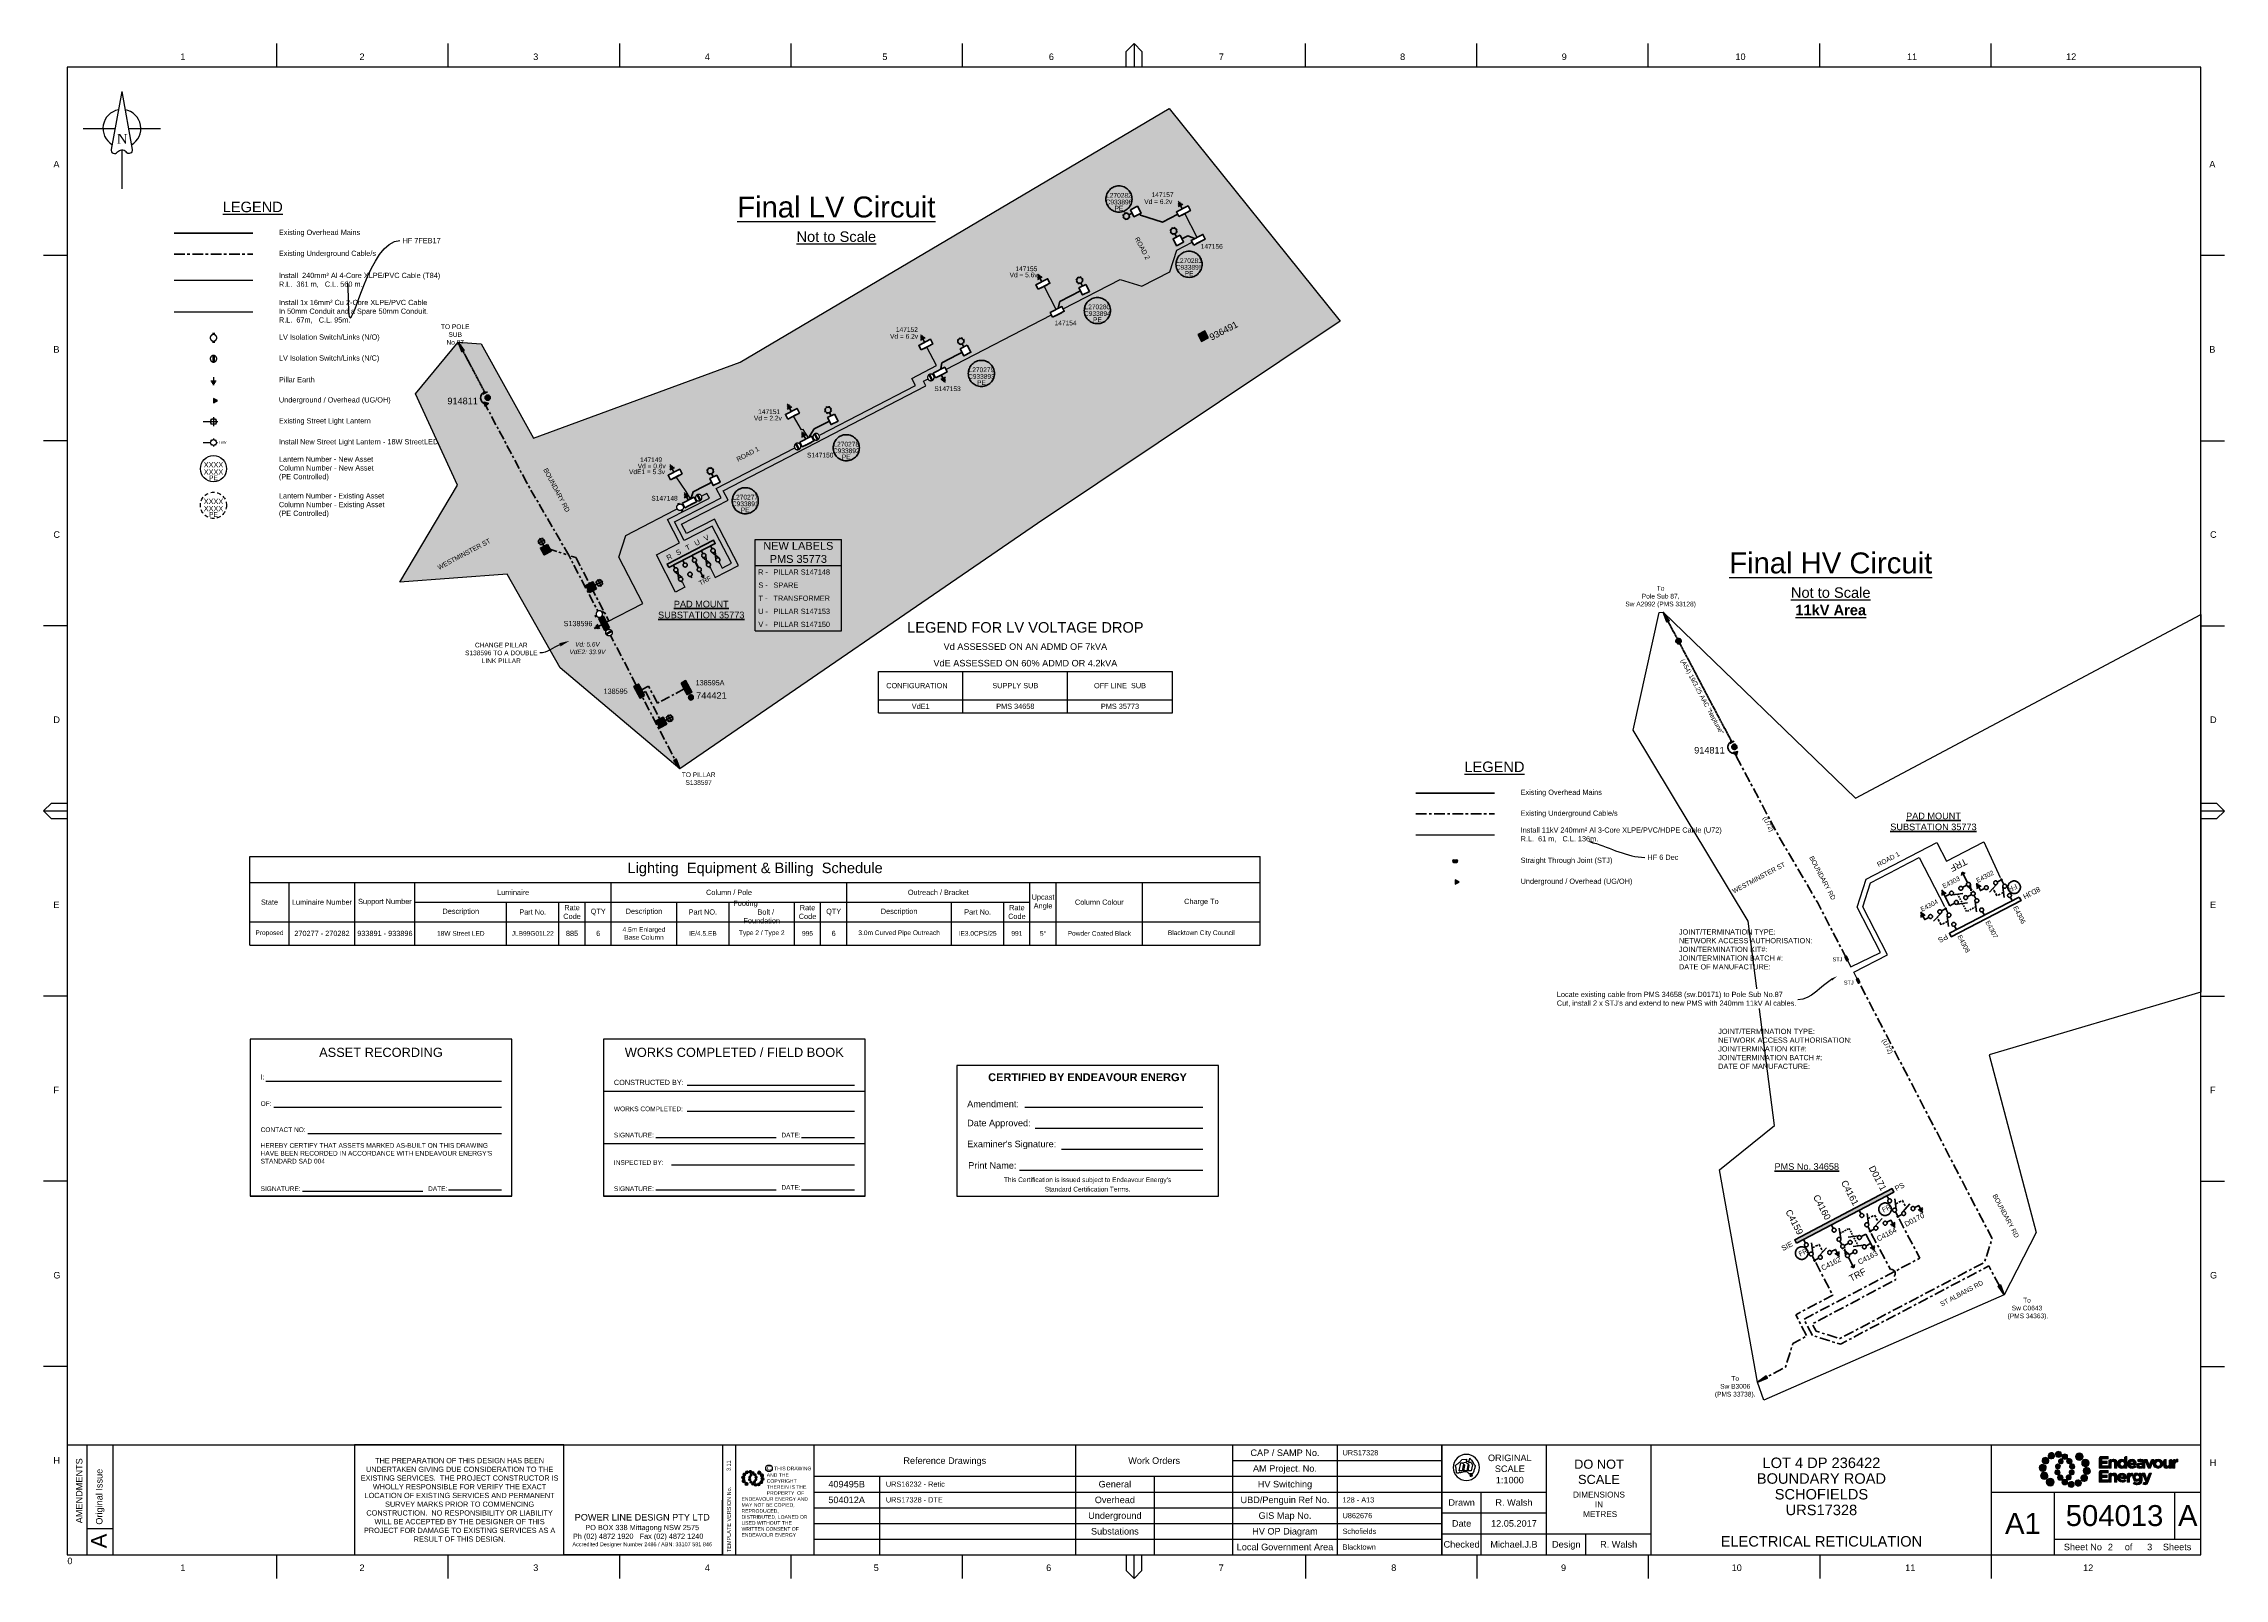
# Paper-space layout 'LV HV' of a CAD drawing. Header units: metres, sheet in millimetres. Extents: x -9 to 824, y -9 to 577.
# The model-space entities are those that its viewports show. They can reach past a viewport. Long polylines and large blocks are cut down to what shows.
import ezdxf
from ezdxf import colors
from ezdxf.entities.mleader import LeaderData, LeaderLine
from ezdxf.enums import TextEntityAlignment as Align
from ezdxf.math import Vec2, Vec3

# ---------------------------------------------------------------- set-up
doc = ezdxf.new("R2010")
doc.units = ezdxf.units.M
for name, pattern in [('Cable Exist OH', [1, 1, 0]), ('Cable Exist UG', [7, 4, -1, 1, -1]), ('CENTERX2', [4, 2.5, -0.5, 0.5, -0.5]), ('Dash', [5, 3, -2]), ('DASHED', [19.049999999999997, 12.7, -6.35])]:
    doc.linetypes.add(name, pattern=pattern)
doc.layers.get('0').update_dxf_attribs({"color": 6})
doc.layers.add('_User Miscellaneous10', color=252, linetype='Continuous', lineweight=13, plot=False, transparency=0.65)
doc.layers.add('_User Miscellaneous12', color=252, linetype='Continuous', lineweight=13, plot=False, transparency=0.5)
for name, color, linetype, lineweight in [('_User_HV_Exist', 1, 'Continuous', 35), ('_User_LV_Exist', 5, 'Continuous', 35), ('_User_SL_Exist', 4, 'Continuous', 35)]:
    doc.layers.add(name, color=color, linetype=linetype, lineweight=lineweight)
for name, color, linetype in [('Equip_LV_EXT', 7, 'Continuous'), ('Equip_LV_NEW', 2, 'Continuous'), ('Equip_SP_HV_NEW', 2, 'Continuous'), ('Equip_SP_SL_EXT', 7, 'Continuous'), ('Mains_HV_New_U72', 2, 'Cable x'), ('Mains_LV_New_T84', 2, 'Cable x'), ('Notes', 7, 'Continuous'), ('SupportsOH_SP_TR_HV_LV_SL_EXT', 7, 'Continuous'), ('SupportsUG_SP_LV_EXT', 7, 'Continuous'), ('SupportsUG_SP_LV_SL_EXT', 7, 'Continuous')]:
    doc.layers.add(name, color=color, linetype=linetype)
doc.layers.add('Viewports', color=6, linetype='Continuous', plot=False)
doc.styles.add('ARIAL', font='arial.ttf', dxfattribs={"height": 2})
doc.styles.add('COLUMN_LABEL', font='arial.ttf', dxfattribs={"height": 2})
doc.styles.add('iecARIAL', font='arial.ttf', dxfattribs={"height": 2})
doc.styles.add('iecISOCP', font='isocp.shx')
doc.styles.add('iecNAME', font='times.ttf')
doc.styles.add('ieISOCP', font='arial.ttf', dxfattribs={"height": 1.5})
doc.styles.add('POLE_LABEL', font='arial.ttf', dxfattribs={"height": 2})
doc.styles.add('SL_LABEL', font='arial.ttf', dxfattribs={"height": 2})
doc.styles.get("Standard").update_dxf_attribs({"font": 'arial.ttf'})
doc.styles.add('SWG_LABEL', font='arial.ttf')
doc.styles.add('SWITCH_LABEL', font='arial.ttf', dxfattribs={"height": 2})
doc.linetypes.add('Cable New UG', pattern='A,5.5,-0.01,["X",Standard,S=1.8,R=0,X=-0,Y=-0.94],-1.7', length=7.21)
doc.linetypes.add('Cable o', pattern='A,3.5,-0.01,["O",Standard,S=1.25,R=0,X=-0,Y=-0.63],-1.36', length=4.87)
doc.linetypes.add('Cable x', pattern='A,4.5,-0.01,["X",Standard,S=1.25,R=0,X=-0,Y=-0.65],-1.2', length=5.71)

# ---------------------------------------------------------------- blocks, each defined once
blk = doc.blocks.new('EE_LOGO_SMALL')
at = {"layer": 'Notes'}
h = blk.add_hatch(color=256, dxfattribs=at)
edge = h.paths.add_edge_path()
edge.add_spline(control_points=[(-8.41181177762337, 1.950717433355749), (-9.159655015449971, 1.992985843215138), (-9.79778267792426, 1.421393898315728), (-9.840848604682833, 0.6748039019294083), (-9.8859652900137, -0.07212788797914982), (-9.31198079395108, -0.7107112742960453), (-8.564365417929366, -0.754232925362885), (-7.81731969723478, -0.7975267143920064), (-7.17919203476049, -0.2266183556057513), (-7.135214659851044, 0.5216806060634553), (-7.094313422217965, 1.267587016802281), (-7.664766056695953, 1.908221161458641), (-8.41181177762337, 1.950717433355749)], knot_values=[0, 0, 0, 0, 1, 1, 1, 2, 2, 2, 3, 3, 3, 4, 4, 4, 4], degree=3, periodic=0)
h = blk.add_hatch(color=256, dxfattribs=at)
edge = h.paths.add_edge_path()
edge.add_spline(control_points=[(-6.806067932862788, 4.468479120638222), (-7.417763597797602, 4.8243996379897), (-8.208672762615606, 4.618412347510457), (-8.565846521174535, 4.003868407104164), (-8.922792417695746, 3.389096604660153), (-8.715665817027912, 2.602516818791628), (-8.103286565979943, 2.245115198194981), (-7.488856556592509, 1.885662818793207), (-6.700339943170547, 2.094384454190731), (-6.342482598498464, 2.707789084408432), (-5.982574495486915, 3.321307645644993), (-6.190612544305623, 4.109938189852983), (-6.806067932862788, 4.468479120638222)], knot_values=[0, 0, 0, 0, 1, 1, 1, 2, 2, 2, 3, 3, 3, 4, 4, 4, 4], degree=3, periodic=0)
h = blk.add_hatch(color=256, dxfattribs=at)
edge = h.paths.add_edge_path()
edge.add_spline(control_points=[(-4.192490254994482, 5.88726215576753), (-4.555588426766917, 6.455094376578927), (-5.315166560001671, 6.62040829192847), (-5.881289815530181, 6.255031499546021), (-6.448552381480113, 5.889085052069277), (-6.611018020892516, 5.133722366765141), (-6.249059159308672, 4.563269732054323), (-5.880264436360449, 3.996690752450377), (-5.125015681842342, 3.832971871830523), (-4.558094909181818, 4.199146181344986), (-3.990376619389281, 4.562927938997746), (-3.82346767000854, 5.320797107182443), (-4.192490254994482, 5.88726215576753)], knot_values=[0, 0, 0, 0, 1, 1, 1, 2, 2, 2, 3, 3, 3, 4, 4, 4, 4], degree=3, periodic=0)
h = blk.add_hatch(color=256, dxfattribs=at)
edge = h.paths.add_edge_path()
edge.add_spline(control_points=[(-2.503234970150515, 2.070686801336706), (-3.015354920644313, 2.180516307707876), (-3.517562872031704, 1.856610408052802), (-3.627848102711141, 1.346199423074722), (-3.738133333390579, 0.8363580931909382), (-3.413429916603491, 0.3314157971180975), (-2.905069689964876, 0.2209027041681111), (-2.393633325584233, 0.1091363704763353), (-1.8890328228008, 0.4344094423577189), (-1.780114764347672, 0.9453900824300945), (-1.669487740611658, 1.455117481295019), (-1.994077226379886, 1.96005977736786), (-2.503234970150515, 2.070686801336706)], knot_values=[0, 0, 0, 0, 1, 1, 1, 2, 2, 2, 3, 3, 3, 4, 4, 4, 4], degree=3, periodic=0)
h = blk.add_hatch(color=256, dxfattribs=at)
edge = h.paths.add_edge_path()
edge.add_spline(control_points=[(-1.347290806239471, 5.878717328887433), (-1.413370799738914, 6.517528577707708), (-1.982570193009451, 6.982481084298342), (-2.619900338118896, 6.91754040075466), (-3.259736965876073, 6.853283303789794), (-3.724689472699538, 6.28362818621099), (-3.659065203042701, 5.646753765176982), (-3.595491691958159, 5.00771465478465), (-3.026178367901593, 4.541736769024283), (-2.387481050333008, 4.606107797008008), (-1.745593664236367, 4.670706687495112), (-1.281666536815464, 5.239564287476242), (-1.347290806239471, 5.878717328887433)], knot_values=[0, 0, 0, 0, 1, 1, 1, 2, 2, 2, 3, 3, 3, 4, 4, 4, 4], degree=3, periodic=0)
h = blk.add_hatch(color=256, dxfattribs=at)
edge = h.paths.add_edge_path()
edge.add_spline(control_points=[(1.013018206693232, 4.874187495093793), (1.013018206693232, 4.274112794548273), (0.5266466676257551, 3.787627324461937), (-0.07342803291976452, 3.787627324461937), (-0.6735027334652841, 3.787627324461937), (-1.159760341513902, 4.274112794548273), (-1.159760341513902, 4.874187495093793), (-1.159760341513902, 5.474262195639312), (-0.6735027334652841, 5.960633734706789), (-0.07342803291976452, 5.960633734706789), (0.5266466676257551, 5.960633734706789), (1.013018206693232, 5.474262195639312), (1.013018206693232, 4.874187495093793)], knot_values=[0, 0, 0, 0, 1, 1, 1, 2, 2, 2, 3, 3, 3, 4, 4, 4, 4], degree=3, periodic=0)
edge = h.paths.add_edge_path()
edge.add_spline(control_points=[(-1.36232970142737, 3.983132960740477), (-1.874677513726056, 4.093076398596168), (-2.376771534094587, 3.768828705884516), (-2.487056764774024, 3.258417720440775), (-2.597341995453462, 2.748918183613569), (-2.272752509685233, 2.244089819025248), (-1.764506214065477, 2.133348864037544), (-1.252728056861088, 2.021582529880106), (-0.7481275538448244, 2.346627739723772), (-0.6388677023351192, 2.857608380261809), (-0.5288103336934, 3.367677572183311), (-0.8533998194616288, 3.872619868256152), (-1.36232970142737, 3.983132960740477)], knot_values=[0, 0, 0, 0, 1, 1, 1, 2, 2, 2, 3, 3, 3, 4, 4, 4, 4], degree=3, periodic=0)
h = blk.add_hatch(color=256, dxfattribs=at)
edge = h.paths.add_edge_path()
edge.add_spline(control_points=[(1.013132137712091, 4.874187495093793), (1.01324606873095, 4.273998863529414), (0.5266466676257551, 3.787627324461937), (-0.07342803291976452, 3.787627324461937), (-0.6735027334652841, 3.787627324461937), (-1.159760341513902, 4.274112794548273), (-1.159874272532761, 4.874187495093793), (-1.159760341513902, 5.474148264620453), (-0.673388802446425, 5.960633734706789), (-0.07342803291976452, 5.960633734706789), (0.5266466676257551, 5.960633734706789), (1.01324606873095, 5.474262195639312), (1.013132137712091, 4.874187495093793)], knot_values=[0, 0, 0, 0, 1, 1, 1, 2, 2, 2, 3, 3, 3, 4, 4, 4, 4], degree=3, periodic=0)
edge = h.paths.add_edge_path(flags=16)
edge.add_spline(control_points=[(1.013018206693232, 4.874187495093793), (1.013018206693232, 4.274112794548273), (0.5266466676257551, 3.787627324461937), (-0.07342803291976452, 3.787627324461937), (-0.6735027334652841, 3.787627324461937), (-1.159760341513902, 4.274112794548273), (-1.159760341513902, 4.874187495093793), (-1.159760341513902, 5.474262195639312), (-0.6735027334652841, 5.960633734706789), (-0.07342803291976452, 5.960633734706789), (0.5266466676257551, 5.960633734706789), (1.013018206693232, 5.474262195639312), (1.013018206693232, 4.874187495093793)], knot_values=[0, 0, 0, 0, 1, 1, 1, 2, 2, 2, 3, 3, 3, 4, 4, 4, 4], degree=3, periodic=0)
h = blk.add_hatch(color=256, dxfattribs=at)
edge = h.paths.add_edge_path()
edge.add_spline(control_points=[(2.334048423683271, 2.374654771760106), (2.766530588734895, 2.760425216984004), (2.804697481449693, 3.423161980696023), (2.417559863766655, 3.854163042269647), (2.033042659750208, 4.287556655704975), (1.370761620346457, 4.324470307212323), (0.9381655242759734, 3.938244137447327), (0.505455497186631, 3.554068726487458), (0.469225431792438, 2.889736928511411), (0.8545401529408991, 2.459761246107519), (1.239399150246754, 2.026937288232148), (1.90111053455621, 1.989567912183702), (2.334048423683271, 2.374654771760106)], knot_values=[0, 0, 0, 0, 1, 1, 1, 2, 2, 2, 3, 3, 3, 4, 4, 4, 4], degree=3, periodic=0)
edge = h.paths.add_edge_path()
edge.add_spline(control_points=[(1.013018206693232, 4.874187495093793), (1.013018206693232, 4.274112794548273), (0.5266466676257551, 3.787627324461937), (-0.07342803291976452, 3.787627324461937), (-0.6735027334652841, 3.787627324461937), (-1.159760341513902, 4.274112794548273), (-1.159760341513902, 4.874187495093793), (-1.159760341513902, 5.474262195639312), (-0.6735027334652841, 5.960633734706789), (-0.07342803291976452, 5.960633734706789), (0.5266466676257551, 5.960633734706789), (1.013018206693232, 5.474262195639312), (1.013018206693232, 4.874187495093793)], knot_values=[0, 0, 0, 0, 1, 1, 1, 2, 2, 2, 3, 3, 3, 4, 4, 4, 4], degree=3, periodic=0)
h = blk.add_hatch(color=256, dxfattribs=at)
edge = h.paths.add_edge_path()
edge.add_spline(control_points=[(2.984594567446038, 0.1933313966728747), (3.516424585133791, 0.3333526244387031), (3.833152830135077, 0.8782847095280886), (3.693245533388108, 1.409772933926433), (3.553452167659998, 1.943197985645384), (3.006013599922881, 2.259470507036895), (2.475892547750846, 2.119107486214489), (1.947822254151106, 1.978972327429801), (1.628929319558665, 1.434268103912473), (1.767127651022747, 0.903577396646142), (1.908402119996026, 0.3708359310403466), (2.452650618972257, 0.05353803094476461), (2.984594567446038, 0.1933313966728747)], knot_values=[0, 0, 0, 0, 1, 1, 1, 2, 2, 2, 3, 3, 3, 4, 4, 4, 4], degree=3, periodic=0)
h = blk.add_hatch(color=256, dxfattribs=at)
edge = h.paths.add_edge_path()
edge.add_spline(control_points=[(6.99302976578474, 4.874073564074934), (6.99302976578474, 4.039984541479498), (6.316849141614512, 3.363803917076439), (5.482760118786246, 3.363917848560959), (4.648557165171951, 3.363803917076439), (3.972376540768892, 4.039984541479498), (3.972490472020581, 4.874187495093793), (3.972490472020581, 5.70816258713603), (4.64867109619081, 6.384343211073428), (5.482760118786246, 6.384343211073428), (6.316849141614512, 6.384457142092288), (6.99302976578474, 5.70816258713603), (6.99302976578474, 4.874073564074934)], knot_values=[0, 0, 0, 0, 1, 1, 1, 2, 2, 2, 3, 3, 3, 4, 4, 4, 4], degree=3, periodic=0)
h = blk.add_hatch(color=256, dxfattribs=at)
edge = h.paths.add_edge_path()
edge.add_spline(control_points=[(8.373531976947561, 1.141921097878367), (9.095626803580672, 1.458991136401892), (9.423862082185224, 2.301397123374045), (9.105994526762515, 3.020871536806226), (8.78903841949068, 3.740687742829323), (7.947202087147161, 4.06960660777986), (7.226816225796938, 3.750827603973448), (6.505974640371278, 3.43432722100988), (6.178992603207007, 2.592376957647502), (6.494125813944265, 1.872446820139885), (6.811765507329255, 1.150693786796182), (7.653260046616197, 0.8231420940719545), (8.373531976947561, 1.141921097878367)], knot_values=[0, 0, 0, 0, 1, 1, 1, 2, 2, 2, 3, 3, 3, 4, 4, 4, 4], degree=3, periodic=0)
h = blk.add_hatch(color=256, dxfattribs=at)
edge = h.paths.add_edge_path()
edge.add_spline(control_points=[(8.26506964256987, -1.907670606859028), (9.01302681164816, -1.949825085699558), (9.65104054287076, -1.378347071819007), (9.694106469862163, -0.6316431444138288), (9.7392231549602, 0.115060783457011), (9.165238658897579, 0.7536441697739065), (8.417623282875866, 0.7972797518596053), (7.670691493200138, 0.8406874719075859), (7.03244989993982, 0.2696651825681329), (6.988586455816403, -0.4785198485478759), (6.947685218416154, -1.224540190305561), (7.518137852894142, -1.865060403943062), (8.26506964256987, -1.907670606859028)], knot_values=[0, 0, 0, 0, 1, 1, 1, 2, 2, 2, 3, 3, 3, 4, 4, 4, 4], degree=3, periodic=0)
h = blk.add_hatch(color=256, dxfattribs=at)
edge = h.paths.add_edge_path()
edge.add_spline(control_points=[(-8.52027411176823, -1.098988202400506), (-9.242368938634172, -1.41594430943951), (-9.570604217005894, -2.258350296877325), (-9.252736661583185, -2.977938641328365), (-8.93578055431135, -3.697526985313743), (-8.094058153219521, -4.02655978128314), (-7.373444429831579, -3.707780777476728), (-6.652830706443638, -3.39128039451316), (-6.325734738027677, -2.549330131150782), (-6.640867948997766, -1.829513924662024), (-6.958507642382756, -1.107646960299462), (-7.799888250650838, -0.779981336556375), (-8.52027411176823, -1.098988202400506)], knot_values=[0, 0, 0, 0, 1, 1, 1, 2, 2, 2, 3, 3, 3, 4, 4, 4, 4], degree=3, periodic=0)
h = blk.add_hatch(color=256, dxfattribs=at)
edge = h.paths.add_edge_path()
edge.add_spline(control_points=[(-7.13977190060541, -4.831140668597072), (-7.13977190060541, -3.996937714982778), (-6.463591276435181, -3.320643159560859), (-5.629502253839746, -3.320643159560859), (-4.79541323101148, -3.320643159560859), (-4.119232606841251, -3.996937714982778), (-4.119232606841251, -4.831140668597072), (-4.119232606841251, -5.665115760173649), (-4.795527162030339, -6.341182453557849), (-5.629502253839746, -6.341182453557849), (-6.463591276435181, -6.341182453557849), (-7.13977190060541, -5.665115760173649), (-7.13977190060541, -4.831140668597072)], knot_values=[0, 0, 0, 0, 1, 1, 1, 2, 2, 2, 3, 3, 3, 4, 4, 4, 4], degree=3, periodic=0)
h = blk.add_hatch(color=256, dxfattribs=at)
edge = h.paths.add_edge_path()
edge.add_spline(control_points=[(-3.13122277148068, -0.1502845701761544), (-3.663052788935602, -0.2903057979419827), (-3.979894965188578, -0.8353518140502274), (-3.839987668441609, -1.366726107429713), (-3.700080371461809, -1.900151159148663), (-3.152755734976381, -2.216423680540174), (-2.622520751785487, -2.076060659717768), (-2.094564388971776, -1.935697638429701), (-1.775785385398194, -1.391335208434612), (-1.913755854824558, -0.8606445011682808), (-2.055144255049527, -0.3279030355624855), (-2.599278823006898, -0.0104912044480443), (-3.13122277148068, -0.1502845701761544)], knot_values=[0, 0, 0, 0, 1, 1, 1, 2, 2, 2, 3, 3, 3, 4, 4, 4, 4], degree=3, periodic=0)
h = blk.add_hatch(color=256, dxfattribs=at)
edge = h.paths.add_edge_path()
edge.add_spline(control_points=[(-2.480790558503941, -2.331494014244527), (-2.913272723555565, -2.717264459468424), (-2.951439616503194, -3.379887292161584), (-2.564415929839015, -3.811002284754068), (-2.179784794570878, -4.244395897723734), (-1.517617686185986, -4.281309549696743), (-1.084907659329474, -3.895083379931748), (-0.6521976322401315, -3.510907968971878), (-0.6158536355942488, -2.846690102014691), (-1.001168356975541, -2.41648655757308), (-1.386027354281396, -1.983776530716568), (-2.047966600395739, -1.946407154668123), (-2.480790558503941, -2.331494014244527)], knot_values=[0, 0, 0, 0, 1, 1, 1, 2, 2, 2, 3, 3, 3, 4, 4, 4, 4], degree=3, periodic=0)
h = blk.add_hatch(color=256, dxfattribs=at)
edge = h.paths.add_edge_path()
edge.add_spline(control_points=[(-1.159874272532761, -4.831140668597072), (-1.159874272532761, -4.230952037032694), (-0.6735027334652841, -3.744466566946357), (-0.07331410190090537, -3.744466566946357), (0.5267605986446142, -3.744466566946357), (1.013018206693232, -4.230952037032694), (1.013132137712091, -4.831140668597072), (1.013018206693232, -5.431101438123733), (0.5266466676257551, -5.917586908210069), (-0.07331410190090537, -5.917586908210069), (-0.6735027334652841, -5.917586908210069), (-1.159874272532761, -5.431101438123733), (-1.159874272532761, -4.831140668597072)], knot_values=[0, 0, 0, 0, 1, 1, 1, 2, 2, 2, 3, 3, 3, 4, 4, 4, 4], degree=3, periodic=0)
h = blk.add_hatch(color=256, dxfattribs=at)
edge = h.paths.add_edge_path()
edge.add_spline(control_points=[(1.215473635355011, -3.939972203224897), (1.727935378905386, -4.050029572099447), (2.230143330292776, -3.725781879387796), (2.340428560972214, -3.215370893944055), (2.450599860632792, -2.705871357116848), (2.126010374864563, -2.201156923081726), (1.617764079244807, -2.090188106521964), (1.106099852826446, -1.978535703383386), (0.6013854190241545, -2.303466982208192), (0.4922394985333085, -2.814561553765088), (0.3820681988727301, -3.324516814667732), (0.7066576846409589, -3.829686972778291), (1.215473635355011, -3.939972203224897)], knot_values=[0, 0, 0, 0, 1, 1, 1, 2, 2, 2, 3, 3, 3, 4, 4, 4, 4], degree=3, periodic=0)
h = blk.add_hatch(color=256, dxfattribs=at)
edge = h.paths.add_edge_path()
edge.add_spline(control_points=[(1.20054867118597, -5.835556571371853), (1.266628664918244, -6.474481751210988), (1.83594198897481, -6.939320326782763), (2.473272134317085, -6.874607505276799), (3.112994831055403, -6.810122546274215), (3.577947337646037, -6.24046742869541), (3.51243699924089, -5.603593007661402), (3.448749557137489, -4.964667828287929), (2.879550163866952, -4.498462080024183), (2.240738915512338, -4.562947039492428), (1.598965460201725, -4.627431998960674), (1.134924401761964, -5.19663139199838), (1.20054867118597, -5.835556571371853)], knot_values=[0, 0, 0, 0, 1, 1, 1, 2, 2, 2, 3, 3, 3, 4, 4, 4, 4], degree=3, periodic=0)
h = blk.add_hatch(color=256, dxfattribs=at)
edge = h.paths.add_edge_path()
edge.add_spline(control_points=[(2.356378904310986, -2.027526043355465), (2.868726716609672, -2.137583412230015), (3.370820736978203, -1.813563581556082), (3.481105967657641, -1.303152596578002), (3.591391198569909, -0.7934251977130771), (3.26668778154999, -0.2884829016402364), (2.758327554911375, -0.1779698086902499), (2.246891190763563, -0.06597561296075583), (1.7422906877473, -0.3912486848421395), (1.633372629294172, -0.9023432559333742), (1.522745605558157, -1.412070654798299), (1.847335091326386, -1.91701295087114), (2.356378904310986, -2.027526043355465)], knot_values=[0, 0, 0, 0, 1, 1, 1, 2, 2, 2, 3, 3, 3, 4, 4, 4, 4], degree=3, periodic=0)
h = blk.add_hatch(color=256, dxfattribs=at)
edge = h.paths.add_edge_path()
edge.add_spline(control_points=[(4.045748119940981, -5.84421532927081), (4.408732360694557, -6.412047550082207), (5.168424425181001, -6.577247533947229), (5.734547680709511, -6.211984673049301), (6.301810246426612, -5.846038225572556), (6.464389816857874, -5.090675540268421), (6.102317024255171, -4.520336836576462), (5.733522301539779, -3.953643925953656), (4.978273547021672, -3.789811114314944), (4.411466705380008, -4.156213285867125), (3.84363448433578, -4.519881112501025), (3.67672553495504, -5.277750280685723), (4.045748119940981, -5.84421532927081)], knot_values=[0, 0, 0, 0, 1, 1, 1, 2, 2, 2, 3, 3, 3, 4, 4, 4, 4], degree=3, periodic=0)
h = blk.add_hatch(color=256, dxfattribs=at)
edge = h.paths.add_edge_path()
edge.add_spline(control_points=[(6.659325798042119, -4.425318363122642), (7.271021462976933, -4.78123888047412), (8.061930627794936, -4.575479452032596), (8.418990455335006, -3.960935511626303), (8.776164213893935, -3.346163709182292), (8.5690376132261, -2.559356060810387), (7.956544431159273, -2.20206837169826), (7.342114421539009, -1.842502061277628), (6.553825670387596, -2.05122369620949), (6.195740463677794, -2.664628326892853), (5.835946291452274, -3.278260819148272), (6.043870409252122, -4.066891363356262), (6.659325798042119, -4.425318363122642)], knot_values=[0, 0, 0, 0, 1, 1, 1, 2, 2, 2, 3, 3, 3, 4, 4, 4, 4], degree=3, periodic=0)
at = {"layer": 'Notes', "lineweight": 0}
for points in [[(1.846537574194372, 2.127880174666643), (1.846537574194372, 2.127880174666643)], [(-1.993165778229013, -2.084719417151064), (-1.993165778229013, -2.084719417151064)]]:
    blk.add_lwpolyline(points, dxfattribs=at)
for points in [[(-8.41181177762337, 1.950717433355749), (-9.159655015449971, 1.992985843215138), (-9.79778267792426, 1.421393898315728), (-9.840848604682833, 0.6748039019294083), (-9.8859652900137, -0.07212788797914982), (-9.31198079395108, -0.7107112742960453), (-8.564365417929366, -0.754232925362885), (-7.81731969723478, -0.7975267143920064), (-7.17919203476049, -0.2266183556057513), (-7.135214659851044, 0.5216806060634553), (-7.094313422217965, 1.267587016802281), (-7.664766056695953, 1.908221161458641), (-8.41181177762337, 1.950717433355749)], [(-6.806067932862788, 4.468479120638222), (-7.417763597797602, 4.8243996379897), (-8.208672762615606, 4.618412347510457), (-8.565846521174535, 4.003868407104164), (-8.922792417695746, 3.389096604660153), (-8.715665817027912, 2.602516818791628), (-8.103286565979943, 2.245115198194981), (-7.488856556592509, 1.885662818793207), (-6.700339943170547, 2.094384454190731), (-6.342482598498464, 2.707789084408432), (-5.982574495486915, 3.321307645644993), (-6.190612544305623, 4.109938189852983), (-6.806067932862788, 4.468479120638222)], [(-4.192490254994482, 5.88726215576753), (-4.555588426766917, 6.455094376578927), (-5.315166560001671, 6.62040829192847), (-5.881289815530181, 6.255031499546021), (-6.448552381480113, 5.889085052069277), (-6.611018020892516, 5.133722366765141), (-6.249059159308672, 4.563269732054323), (-5.880264436360449, 3.996690752450377), (-5.125015681842342, 3.832971871830523), (-4.558094909181818, 4.199146181344986), (-3.990376619389281, 4.562927938997746), (-3.82346767000854, 5.320797107182443), (-4.192490254994482, 5.88726215576753)], [(-2.503234970150515, 2.070686801336706), (-3.015354920644313, 2.180516307707876), (-3.517562872031704, 1.856610408052802), (-3.627848102711141, 1.346199423074722), (-3.738133333390579, 0.8363580931909382), (-3.413429916603491, 0.3314157971180975), (-2.905069689964876, 0.2209027041681111), (-2.393633325584233, 0.1091363704763353), (-1.8890328228008, 0.4344094423577189), (-1.780114764347672, 0.9453900824300945), (-1.669487740611658, 1.455117481295019), (-1.994077226379886, 1.96005977736786), (-2.503234970150515, 2.070686801336706)], [(-1.347290806239471, 5.878717328887433), (-1.413370799738914, 6.517528577707708), (-1.982570193009451, 6.982481084298342), (-2.619900338118896, 6.91754040075466), (-3.259736965876073, 6.853283303789794), (-3.724689472699538, 6.28362818621099), (-3.659065203042701, 5.646753765176982), (-3.595491691958159, 5.00771465478465), (-3.026178367901593, 4.541736769024283), (-2.387481050333008, 4.606107797008008), (-1.745593664236367, 4.670706687495112), (-1.281666536815464, 5.239564287476242), (-1.347290806239471, 5.878717328887433)], [(-1.36232970142737, 3.983132960740477), (-1.874677513726056, 4.093076398596168), (-2.376771534094587, 3.768828705884516), (-2.487056764774024, 3.258417720440775), (-2.597341995453462, 2.748918183613569), (-2.272752509685233, 2.244089819025248), (-1.764506214065477, 2.133348864037544), (-1.252728056861088, 2.021582529880106), (-0.7481275538448244, 2.346627739723772), (-0.6388677023351192, 2.857608380261809), (-0.5288103336934, 3.367677572183311), (-0.8533998194616288, 3.872619868256152), (-1.36232970142737, 3.983132960740477)], [(1.013132137712091, 4.874187495093793), (1.01324606873095, 4.273998863529414), (0.5266466676257551, 3.787627324461937), (-0.07342803291976452, 3.787627324461937), (-0.6735027334652841, 3.787627324461937), (-1.159760341513902, 4.274112794548273), (-1.159874272532761, 4.874187495093793), (-1.159760341513902, 5.474148264620453), (-0.673388802446425, 5.960633734706789), (-0.07342803291976452, 5.960633734706789), (0.5266466676257551, 5.960633734706789), (1.01324606873095, 5.474262195639312), (1.013132137712091, 4.874187495093793)], [(1.013018206693232, 4.874187495093793), (1.013018206693232, 4.274112794548273), (0.5266466676257551, 3.787627324461937), (-0.07342803291976452, 3.787627324461937), (-0.6735027334652841, 3.787627324461937), (-1.159760341513902, 4.274112794548273), (-1.159760341513902, 4.874187495093793), (-1.159760341513902, 5.474262195639312), (-0.6735027334652841, 5.960633734706789), (-0.07342803291976452, 5.960633734706789), (0.5266466676257551, 5.960633734706789), (1.013018206693232, 5.474262195639312), (1.013018206693232, 4.874187495093793)], [(2.334048423683271, 2.374654771760106), (2.766530588734895, 2.760425216984004), (2.804697481449693, 3.423161980696023), (2.417559863766655, 3.854163042269647), (2.033042659750208, 4.287556655704975), (1.370761620346457, 4.324470307212323), (0.9381655242759734, 3.938244137447327), (0.505455497186631, 3.554068726487458), (0.469225431792438, 2.889736928511411), (0.8545401529408991, 2.459761246107519), (1.239399150246754, 2.026937288232148), (1.90111053455621, 1.989567912183702), (2.334048423683271, 2.374654771760106)], [(2.984594567446038, 0.1933313966728747), (3.516424585133791, 0.3333526244387031), (3.833152830135077, 0.8782847095280886), (3.693245533388108, 1.409772933926433), (3.553452167659998, 1.943197985645384), (3.006013599922881, 2.259470507036895), (2.475892547750846, 2.119107486214489), (1.947822254151106, 1.978972327429801), (1.628929319558665, 1.434268103912473), (1.767127651022747, 0.903577396646142), (1.908402119996026, 0.3708359310403466), (2.452650618972257, 0.05353803094476461), (2.984594567446038, 0.1933313966728747)], [(6.99302976578474, 4.874073564074934), (6.99302976578474, 4.039984541479498), (6.316849141614512, 3.363803917076439), (5.482760118786246, 3.363917848560959), (4.648557165171951, 3.363803917076439), (3.972376540768892, 4.039984541479498), (3.972490472020581, 4.874187495093793), (3.972490472020581, 5.70816258713603), (4.64867109619081, 6.384343211073428), (5.482760118786246, 6.384343211073428), (6.316849141614512, 6.384457142092288), (6.99302976578474, 5.70816258713603), (6.99302976578474, 4.874073564074934)], [(8.373531976947561, 1.141921097878367), (9.095626803580672, 1.458991136401892), (9.423862082185224, 2.301397123374045), (9.105994526762515, 3.020871536806226), (8.78903841949068, 3.740687742829323), (7.947202087147161, 4.06960660777986), (7.226816225796938, 3.750827603973448), (6.505974640371278, 3.43432722100988), (6.178992603207007, 2.592376957647502), (6.494125813944265, 1.872446820139885), (6.811765507329255, 1.150693786796182), (7.653260046616197, 0.8231420940719545), (8.373531976947561, 1.141921097878367)], [(8.26506964256987, -1.907670606859028), (9.01302681164816, -1.949825085699558), (9.65104054287076, -1.378347071819007), (9.694106469862163, -0.6316431444138288), (9.7392231549602, 0.115060783457011), (9.165238658897579, 0.7536441697739065), (8.417623282875866, 0.7972797518596053), (7.670691493200138, 0.8406874719075859), (7.03244989993982, 0.2696651825681329), (6.988586455816403, -0.4785198485478759), (6.947685218416154, -1.224540190305561), (7.518137852894142, -1.865060403943062), (8.26506964256987, -1.907670606859028)], [(-8.52027411176823, -1.098988202400506), (-9.242368938634172, -1.41594430943951), (-9.570604217005894, -2.258350296877325), (-9.252736661583185, -2.977938641328365), (-8.93578055431135, -3.697526985313743), (-8.094058153219521, -4.02655978128314), (-7.373444429831579, -3.707780777476728), (-6.652830706443638, -3.39128039451316), (-6.325734738027677, -2.549330131150782), (-6.640867948997766, -1.829513924662024), (-6.958507642382756, -1.107646960299462), (-7.799888250650838, -0.779981336556375), (-8.52027411176823, -1.098988202400506)], [(-7.13977190060541, -4.831140668597072), (-7.13977190060541, -3.996937714982778), (-6.463591276435181, -3.320643159560859), (-5.629502253839746, -3.320643159560859), (-4.79541323101148, -3.320643159560859), (-4.119232606841251, -3.996937714982778), (-4.119232606841251, -4.831140668597072), (-4.119232606841251, -5.665115760173649), (-4.795527162030339, -6.341182453557849), (-5.629502253839746, -6.341182453557849), (-6.463591276435181, -6.341182453557849), (-7.13977190060541, -5.665115760173649), (-7.13977190060541, -4.831140668597072)], [(-3.13122277148068, -0.1502845701761544), (-3.663052788935602, -0.2903057979419827), (-3.979894965188578, -0.8353518140502274), (-3.839987668441609, -1.366726107429713), (-3.700080371461809, -1.900151159148663), (-3.152755734976381, -2.216423680540174), (-2.622520751785487, -2.076060659717768), (-2.094564388971776, -1.935697638429701), (-1.775785385398194, -1.391335208434612), (-1.913755854824558, -0.8606445011682808), (-2.055144255049527, -0.3279030355624855), (-2.599278823006898, -0.0104912044480443), (-3.13122277148068, -0.1502845701761544)], [(-2.480790558503941, -2.331494014244527), (-2.913272723555565, -2.717264459468424), (-2.951439616503194, -3.379887292161584), (-2.564415929839015, -3.811002284754068), (-2.179784794570878, -4.244395897723734), (-1.517617686185986, -4.281309549696743), (-1.084907659329474, -3.895083379931748), (-0.6521976322401315, -3.510907968971878), (-0.6158536355942488, -2.846690102014691), (-1.001168356975541, -2.41648655757308), (-1.386027354281396, -1.983776530716568), (-2.047966600395739, -1.946407154668123), (-2.480790558503941, -2.331494014244527)], [(-1.159874272532761, -4.831140668597072), (-1.159874272532761, -4.230952037032694), (-0.6735027334652841, -3.744466566946357), (-0.07331410190090537, -3.744466566946357), (0.5267605986446142, -3.744466566946357), (1.013018206693232, -4.230952037032694), (1.013132137712091, -4.831140668597072), (1.013018206693232, -5.431101438123733), (0.5266466676257551, -5.917586908210069), (-0.07331410190090537, -5.917586908210069), (-0.6735027334652841, -5.917586908210069), (-1.159874272532761, -5.431101438123733), (-1.159874272532761, -4.831140668597072)], [(1.215473635355011, -3.939972203224897), (1.727935378905386, -4.050029572099447), (2.230143330292776, -3.725781879387796), (2.340428560972214, -3.215370893944055), (2.450599860632792, -2.705871357116848), (2.126010374864563, -2.201156923081726), (1.617764079244807, -2.090188106521964), (1.106099852826446, -1.978535703383386), (0.6013854190241545, -2.303466982208192), (0.4922394985333085, -2.814561553765088), (0.3820681988727301, -3.324516814667732), (0.7066576846409589, -3.829686972778291), (1.215473635355011, -3.939972203224897)], [(1.20054867118597, -5.835556571371853), (1.266628664918244, -6.474481751210988), (1.83594198897481, -6.939320326782763), (2.473272134317085, -6.874607505276799), (3.112994831055403, -6.810122546274215), (3.577947337646037, -6.24046742869541), (3.51243699924089, -5.603593007661402), (3.448749557137489, -4.964667828287929), (2.879550163866952, -4.498462080024183), (2.240738915512338, -4.562947039492428), (1.598965460201725, -4.627431998960674), (1.134924401761964, -5.19663139199838), (1.20054867118597, -5.835556571371853)], [(2.356378904310986, -2.027526043355465), (2.868726716609672, -2.137583412230015), (3.370820736978203, -1.813563581556082), (3.481105967657641, -1.303152596578002), (3.591391198569909, -0.7934251977130771), (3.26668778154999, -0.2884829016402364), (2.758327554911375, -0.1779698086902499), (2.246891190763563, -0.06597561296075583), (1.7422906877473, -0.3912486848421395), (1.633372629294172, -0.9023432559333742), (1.522745605558157, -1.412070654798299), (1.847335091326386, -1.91701295087114), (2.356378904310986, -2.027526043355465)], [(4.045748119940981, -5.84421532927081), (4.408732360694557, -6.412047550082207), (5.168424425181001, -6.577247533947229), (5.734547680709511, -6.211984673049301), (6.301810246426612, -5.846038225572556), (6.464389816857874, -5.090675540268421), (6.102317024255171, -4.520336836576462), (5.733522301539779, -3.953643925953656), (4.978273547021672, -3.789811114314944), (4.411466705380008, -4.156213285867125), (3.84363448433578, -4.519881112501025), (3.67672553495504, -5.277750280685723), (4.045748119940981, -5.84421532927081)], [(6.659325798042119, -4.425318363122642), (7.271021462976933, -4.78123888047412), (8.061930627794936, -4.575479452032596), (8.418990455335006, -3.960935511626303), (8.776164213893935, -3.346163709182292), (8.5690376132261, -2.559356060810387), (7.956544431159273, -2.20206837169826), (7.342114421539009, -1.842502061277628), (6.553825670387596, -2.05122369620949), (6.195740463677794, -2.664628326892853), (5.835946291452274, -3.278260819148272), (6.043870409252122, -4.066891363356262), (6.659325798042119, -4.425318363122642)]]:
    blk.add_open_spline(points, degree=3, knots=[0, 0, 0, 0, 1, 1, 1, 2, 2, 2, 3, 3, 3, 4, 4, 4, 4], dxfattribs=at)
blk = doc.blocks.new('EE_COPYRIGHT_A1')
at = {"layer": 'Notes'}
blk.add_circle((9.531258317365713, -0.8152678524421119), 1.148226890478269, dxfattribs=at)
at = {"xscale": 0.4, "yscale": 0.4, "zscale": 0.4}
blk.add_blockref('EE_LOGO_SMALL', (3.956565100699663, -4.293400899507105), dxfattribs=at)
at = {"layer": 'Notes', "insert": (0, 0), "char_height": 1.25, "width": 24.12080514119896, "attachment_point": 1, "style": 'ARIAL'}
blk.add_mtext('\\pt8.75;               ^I{\\H1.2x;C } THIS DRAWING\\P\\pi-8.75,l8.75,t8.75,20;       ^IAND THE ^I\\P\\pi0,t8.75;COPYRIGHT\\P\\pi-8.75,t1.25,8.75;^I^ITHEREIN IS THE PROPERTY  OF \\P\\pi0,l0,t1.25;ENDEAVOUR ENERGY AND MAY NOT BE COPIED, REPRODUCED, DISTRIBUTED, LOANED OR USED WITHOUT THE WRITTEN CONSENT OF ENDEAVOUR ENERGY', dxfattribs=at)
blk = doc.blocks.new('EE_LOGO')
h = blk.add_hatch(color=256)
edge = h.paths.add_edge_path()
edge.add_spline(control_points=[(-25.33681814139709, 1.937477953266352), (-26.08466137922369, 1.979746363125741), (-26.72278904169798, 1.408154418226331), (-26.76585496845655, 0.6615644218400121), (-26.81097165378742, -0.08536736806854606), (-26.2369871577248, -0.7239507543854415), (-25.48937178170308, -0.7674724054522812), (-24.7423260610085, -0.8107661944814026), (-24.10419839853421, -0.2398578356951475), (-24.06022102362476, 0.5084411259740591), (-24.01931978599168, 1.254347536712885), (-24.58977242046967, 1.894981681369245), (-25.33681814139709, 1.937477953266352)], knot_values=[0, 0, 0, 0, 1, 1, 1, 2, 2, 2, 3, 3, 3, 4, 4, 4, 4], degree=3, periodic=0)
h = blk.add_hatch(color=256)
edge = h.paths.add_edge_path()
edge.add_spline(control_points=[(-23.73107429663651, 4.455239640548825), (-24.34276996157132, 4.811160157900304), (-25.13367912638932, 4.605172867421061), (-25.49085288494825, 3.990628927014768), (-25.84779878146946, 3.375857124570757), (-25.64067218080163, 2.589277338702232), (-25.02829292975366, 2.231875718105584), (-24.41386292036623, 1.872423338703811), (-23.62534630694427, 2.081144974101335), (-23.26748896227218, 2.694549604319036), (-22.90758085926063, 3.308068165555596), (-23.11561890807934, 4.096698709763587), (-23.73107429663651, 4.455239640548825)], knot_values=[0, 0, 0, 0, 1, 1, 1, 2, 2, 2, 3, 3, 3, 4, 4, 4, 4], degree=3, periodic=0)
h = blk.add_hatch(color=256)
edge = h.paths.add_edge_path()
edge.add_spline(control_points=[(-21.1174966187682, 5.874022675678134), (-21.48059479054064, 6.441854896489531), (-22.24017292377539, 6.607168811839074), (-22.8062961793039, 6.241792019456625), (-23.37355874525383, 5.87584557197988), (-23.53602438466623, 5.120482886675745), (-23.17406552308239, 4.550030251964927), (-22.80527080013417, 3.983451272360981), (-22.05002204561606, 3.819732391741127), (-21.48310127295554, 4.18590670125559), (-20.915382983163, 4.549688458908349), (-20.74847403378226, 5.307557627093047), (-21.1174966187682, 5.874022675678134)], knot_values=[0, 0, 0, 0, 1, 1, 1, 2, 2, 2, 3, 3, 3, 4, 4, 4, 4], degree=3, periodic=0)
h = blk.add_hatch(color=256)
edge = h.paths.add_edge_path()
edge.add_spline(control_points=[(-19.42824133392423, 2.057447321247309), (-19.94036128441803, 2.16727682761848), (-20.44256923580542, 1.843370927963406), (-20.55285446648486, 1.332959942985326), (-20.6631396971643, 0.823118613101542), (-20.33843628037721, 0.3181763170287013), (-19.83007605373859, 0.2076632240787148), (-19.31863968935795, 0.09589689038693905), (-18.81403918657452, 0.4211699622683227), (-18.70512112812139, 0.9321506023406982), (-18.59449410438538, 1.441878001205623), (-18.9190835901536, 1.946820297278464), (-19.42824133392423, 2.057447321247309)], knot_values=[0, 0, 0, 0, 1, 1, 1, 2, 2, 2, 3, 3, 3, 4, 4, 4, 4], degree=3, periodic=0)
h = blk.add_hatch(color=256)
edge = h.paths.add_edge_path()
edge.add_spline(control_points=[(-18.27229717001319, 5.865477848798037), (-18.33837716351263, 6.504289097618312), (-18.90757655678317, 6.969241604208946), (-19.54490670189261, 6.904300920665264), (-20.18474332964979, 6.840043823700398), (-20.64969583647326, 6.270388706121594), (-20.58407156681642, 5.633514285087585), (-20.52049805573188, 4.994475174695253), (-19.95118473167531, 4.528497288934886), (-19.31248741410673, 4.592868316918612), (-18.67060002801009, 4.657467207405716), (-18.20667290058918, 5.226324807386845), (-18.27229717001319, 5.865477848798037)], knot_values=[0, 0, 0, 0, 1, 1, 1, 2, 2, 2, 3, 3, 3, 4, 4, 4, 4], degree=3, periodic=0)
h = blk.add_hatch(color=256)
edge = h.paths.add_edge_path()
edge.add_spline(control_points=[(-15.91198815708049, 4.860948015004396), (-15.91198815708049, 4.260873314458877), (-16.39835969614796, 3.774387844372541), (-16.99843439669348, 3.774387844372541), (-17.598509097239, 3.774387844372541), (-18.08476670528762, 4.260873314458877), (-18.08476670528762, 4.860948015004396), (-18.08476670528762, 5.461022715549916), (-17.598509097239, 5.947394254617393), (-16.99843439669348, 5.947394254617393), (-16.39835969614796, 5.947394254617393), (-15.91198815708049, 5.461022715549916), (-15.91198815708049, 4.860948015004396)], knot_values=[0, 0, 0, 0, 1, 1, 1, 2, 2, 2, 3, 3, 3, 4, 4, 4, 4], degree=3, periodic=0)
edge = h.paths.add_edge_path()
edge.add_spline(control_points=[(-18.28733606520109, 3.969893480651081), (-18.79968387749977, 4.079836918506771), (-19.30177789786831, 3.75558922579512), (-19.41206312854774, 3.245178240351379), (-19.52234835922718, 2.735678703524172), (-19.19775887345895, 2.230850338935852), (-18.6895125778392, 2.120109383948147), (-18.17773442063481, 2.00834304979071), (-17.67313391761854, 2.333388259634376), (-17.56387406610884, 2.844368900172412), (-17.45381669746712, 3.354438092093915), (-17.77840618323535, 3.859380388166755), (-18.28733606520109, 3.969893480651081)], knot_values=[0, 0, 0, 0, 1, 1, 1, 2, 2, 2, 3, 3, 3, 4, 4, 4, 4], degree=3, periodic=0)
h = blk.add_hatch(color=256)
edge = h.paths.add_edge_path()
edge.add_spline(control_points=[(-15.91187422606163, 4.860948015004396), (-15.91176029504277, 4.260759383440018), (-16.39835969614796, 3.774387844372541), (-16.99843439669348, 3.774387844372541), (-17.598509097239, 3.774387844372541), (-18.08476670528762, 4.260873314458877), (-18.08488063630648, 4.860948015004396), (-18.08476670528762, 5.460908784531057), (-17.59839516622014, 5.947394254617393), (-16.99843439669348, 5.947394254617393), (-16.39835969614796, 5.947394254617393), (-15.91176029504277, 5.461022715549916), (-15.91187422606163, 4.860948015004396)], knot_values=[0, 0, 0, 0, 1, 1, 1, 2, 2, 2, 3, 3, 3, 4, 4, 4, 4], degree=3, periodic=0)
edge = h.paths.add_edge_path(flags=16)
edge.add_spline(control_points=[(-15.91198815708049, 4.860948015004396), (-15.91198815708049, 4.260873314458877), (-16.39835969614796, 3.774387844372541), (-16.99843439669348, 3.774387844372541), (-17.598509097239, 3.774387844372541), (-18.08476670528762, 4.260873314458877), (-18.08476670528762, 4.860948015004396), (-18.08476670528762, 5.461022715549916), (-17.598509097239, 5.947394254617393), (-16.99843439669348, 5.947394254617393), (-16.39835969614796, 5.947394254617393), (-15.91198815708049, 5.461022715549916), (-15.91198815708049, 4.860948015004396)], knot_values=[0, 0, 0, 0, 1, 1, 1, 2, 2, 2, 3, 3, 3, 4, 4, 4, 4], degree=3, periodic=0)
h = blk.add_hatch(color=256)
edge = h.paths.add_edge_path()
edge.add_spline(control_points=[(-14.59095794009045, 2.36141529167071), (-14.15847577503882, 2.747185736894608), (-14.12030888232403, 3.409922500606626), (-14.50744650000706, 3.840923562180251), (-14.89196370402351, 4.274317175615579), (-15.55424474342726, 4.311230827122927), (-15.98684083949775, 3.925004657357931), (-16.41955086658709, 3.540829246398062), (-16.45578093198128, 2.876497448422015), (-16.07046621083282, 2.446521766018122), (-15.68560721352696, 2.013697808142751), (-15.02389582921751, 1.976328432094306), (-14.59095794009045, 2.36141529167071)], knot_values=[0, 0, 0, 0, 1, 1, 1, 2, 2, 2, 3, 3, 3, 4, 4, 4, 4], degree=3, periodic=0)
edge = h.paths.add_edge_path()
edge.add_spline(control_points=[(-15.91198815708049, 4.860948015004396), (-15.91198815708049, 4.260873314458877), (-16.39835969614796, 3.774387844372541), (-16.99843439669348, 3.774387844372541), (-17.598509097239, 3.774387844372541), (-18.08476670528762, 4.260873314458877), (-18.08476670528762, 4.860948015004396), (-18.08476670528762, 5.461022715549916), (-17.598509097239, 5.947394254617393), (-16.99843439669348, 5.947394254617393), (-16.39835969614796, 5.947394254617393), (-15.91198815708049, 5.461022715549916), (-15.91198815708049, 4.860948015004396)], knot_values=[0, 0, 0, 0, 1, 1, 1, 2, 2, 2, 3, 3, 3, 4, 4, 4, 4], degree=3, periodic=0)
h = blk.add_hatch(color=256)
edge = h.paths.add_edge_path()
edge.add_spline(control_points=[(-13.94041179632768, 0.1800919165834785), (-13.40858177863993, 0.3201131443493068), (-13.09185353363864, 0.8650452294386923), (-13.23176083038561, 1.396533453837037), (-13.37155419611372, 1.929958505555987), (-13.91899276385084, 2.246231026947498), (-14.44911381602287, 2.105868006125093), (-14.97718410962261, 1.965732847340405), (-15.29607704421505, 1.421028623823076), (-15.15787871275097, 0.8903379165567458), (-15.01660424377769, 0.3575964509509504), (-14.47235574480146, 0.04029855085536838), (-13.94041179632768, 0.1800919165834785)], knot_values=[0, 0, 0, 0, 1, 1, 1, 2, 2, 2, 3, 3, 3, 4, 4, 4, 4], degree=3, periodic=0)
h = blk.add_hatch(color=256)
edge = h.paths.add_edge_path()
edge.add_spline(control_points=[(-9.931976597988978, 4.860834083985537), (-9.931976597988978, 4.026745061390102), (-10.60815722215921, 3.350564436987042), (-11.44224624498747, 3.350678368471563), (-12.27644919860177, 3.350564436987042), (-12.95262982300483, 4.026745061390102), (-12.95251589175314, 4.860948015004396), (-12.95251589175314, 5.694923107046634), (-12.27633526758291, 6.371103730984032), (-11.44224624498747, 6.371103730984032), (-10.60815722215921, 6.371217662002891), (-9.931976597988978, 5.694923107046634), (-9.931976597988978, 4.860834083985537)], knot_values=[0, 0, 0, 0, 1, 1, 1, 2, 2, 2, 3, 3, 3, 4, 4, 4, 4], degree=3, periodic=0)
h = blk.add_hatch(color=256)
edge = h.paths.add_edge_path()
edge.add_spline(control_points=[(-8.551474386826158, 1.12868161778897), (-7.829379560193047, 1.445751656312495), (-7.501144281588495, 2.288157643284649), (-7.819011837011203, 3.00763205671683), (-8.135967944283038, 3.727448262739927), (-8.977804276626557, 4.056367127690464), (-9.69819013797678, 3.737588123884052), (-10.41903172340244, 3.421087740920484), (-10.74601376056671, 2.579137477558106), (-10.43088054982945, 1.859207340050489), (-10.11324085644446, 1.137454306706786), (-9.271746317157522, 0.8099026139825583), (-8.551474386826158, 1.12868161778897)], knot_values=[0, 0, 0, 0, 1, 1, 1, 2, 2, 2, 3, 3, 3, 4, 4, 4, 4], degree=3, periodic=0)
h = blk.add_hatch(color=256)
edge = h.paths.add_edge_path()
edge.add_spline(control_points=[(-8.659936721203849, -1.920910086948425), (-7.911979552125558, -1.963064565788954), (-7.273965820902959, -1.391586551908404), (-7.230899893911555, -0.6448826245032251), (-7.185783208813518, 0.1018213033676147), (-7.75976770487614, 0.7404046896845102), (-8.507383080897853, 0.7840402717702091), (-9.25431487057358, 0.8274479918181896), (-9.892556463833898, 0.2564257024787366), (-9.936419907957315, -0.4917593286372721), (-9.977321145357564, -1.237779670394957), (-9.406868510879576, -1.878299884032458), (-8.659936721203849, -1.920910086948425)], knot_values=[0, 0, 0, 0, 1, 1, 1, 2, 2, 2, 3, 3, 3, 4, 4, 4, 4], degree=3, periodic=0)
h = blk.add_hatch(color=256)
edge = h.paths.add_edge_path()
edge.add_spline(control_points=[(-3.851705738343298, 0.4401964428834617), (-3.851705738343298, 0.4401964428834617), (-3.851705738343298, 4.253467798233032), (-3.851705738343298, 4.300293448846787), (-3.851933600381017, 4.346435513347387), (-3.85011070407927, 4.859694773796946), (-3.293101930292323, 4.860378359910101), (-2.735979225719348, 4.860948015004396), (-0.4860693744849414, 4.860378359910101), (-0.4860693744849414, 4.860378359910101), (-0.4860693744849414, 4.860378359910101), (-0.4860693744849414, 3.995300098787993), (-0.4860693744849414, 3.995300098787993), (-0.4860693744849414, 3.995300098787993), (-2.885684590553865, 3.995300098787993), (-2.885684590553865, 3.995300098787993), (-2.885684590553865, 3.995300098787993), (-2.885684590553865, 3.098662944510579), (-2.885684590553865, 3.098662944510579), (-2.885684590553865, 3.098662944510579), (-0.8016583095304668, 3.098662944510579), (-0.8016583095304668, 3.098662944510579), (-0.8016583095304668, 3.098662944510579), (-0.8016583095304668, 2.233470752369612), (-0.8016583095304668, 2.233470752369612), (-0.8016583095304668, 2.233470752369612), (-2.885684590553865, 2.233470752369612), (-2.885684590553865, 2.233470752369612), (-2.885684590553865, 2.233470752369612), (-2.885684590553865, 1.305046841967851), (-2.885684590553865, 1.305046841967851), (-2.885684590553865, 1.305046841967851), (-0.4860693744849414, 1.305046841967851), (-0.4860693744849414, 1.305046841967851), (-0.4860693744849414, 1.305046841967851), (-0.4860693744849414, 0.4401964428834617), (-0.4860693744849414, 0.4401964428834617), (-0.4860693744849414, 0.4401964428834617), (-3.851705738343298, 0.4401964428834617), (-3.851705738343298, 0.4401964428834617)], knot_values=[0, 0, 0, 0, 1, 1, 1, 2, 2, 2, 3, 3, 3, 4, 4, 4, 5, 5, 5, 6, 6, 6, 7, 7, 7, 8, 8, 8, 9, 9, 9, 10, 10, 10, 11, 11, 11, 12, 12, 12, 13, 13, 13, 13], degree=3, periodic=0)
h = blk.add_hatch(color=256)
edge = h.paths.add_edge_path()
edge.add_spline(control_points=[(1.943851493764669, 0.4401964428834617), (1.943851493764669, 0.4401964428834617), (1.943851493764669, 2.328375294804573), (1.943851493764669, 2.328375294804573), (1.943851493764669, 2.783074009232223), (1.7292054456193, 3.016860469710082), (1.362803274067119, 3.016860469710082), (0.9964011027477682, 3.016860469710082), (0.7630703665781766, 2.783074009232223), (0.7630703665781766, 2.328375294804573), (0.7630703665781766, 2.328375294804573), (0.7630703665781766, 0.4401964428834617), (0.7630703665781766, 0.4401964428834617), (0.7630703665781766, 0.4401964428834617), (-0.1967985059600323, 0.4401964428834617), (-0.1967985059600323, 0.4401964428834617), (-0.1967985059600323, 0.4401964428834617), (-0.1954313337337226, 3.212024312932044), (-0.1967985059600323, 3.270243065897375), (-0.1978238851297647, 3.328347887843847), (-0.1978238851297647, 3.824973219074309), (0.3604381298646331, 3.824973219074309), (0.7630703665781766, 3.824973219074309), (0.7630703665781766, 3.824973219074309), (0.7630703665781766, 3.824973219074309), (0.7630703665781766, 3.824973219074309), (0.7630703665781766, 3.345095748081803), (0.7630703665781766, 3.345095748081803), (0.9840965522453189, 3.629239720758051), (1.268468386726454, 3.888204936869442), (1.754498132737353, 3.888204936869442), (2.480694476282224, 3.888204936869442), (2.903834297321737, 3.408099603839219), (2.903834297321737, 2.631659679114819), (2.903834297321737, 2.631659679114819), (2.903834297321737, 0.4401964428834617), (2.903834297321737, 0.4401964428834617), (2.903834297321737, 0.4401964428834617), (1.943851493764669, 0.4401964428834617), (1.943851493764669, 0.4401964428834617)], knot_values=[0, 0, 0, 0, 1, 1, 1, 2, 2, 2, 3, 3, 3, 4, 4, 4, 5, 5, 5, 6, 6, 6, 7, 7, 7, 8, 8, 8, 9, 9, 9, 10, 10, 10, 11, 11, 11, 12, 12, 12, 13, 13, 13, 13], degree=3, periodic=0)
h = blk.add_hatch(color=256)
edge = h.paths.add_edge_path(flags=16)
edge.add_spline(control_points=[(5.799505189526826, 2.132527865469456), (5.799505189526826, 2.694663535337895), (5.427178604761139, 3.066990119870752), (4.978746096370742, 3.066990119870752), (4.530541450250894, 3.066990119870752), (4.151379004120827, 2.70070187933743), (4.151379004120827, 2.132527865469456), (4.151379004120827, 2.132527865469456), (4.151379004120827, 2.119881521910429), (4.151379004120827, 2.119881521910429), (4.151379004120827, 1.557859783060849), (4.530541450250894, 1.185419267509133), (4.978746096370742, 1.185419267509133), (5.427178604761139, 1.185419267509133), (5.799505189526826, 1.557859783060849), (5.799505189526826, 2.119881521910429), (5.799505189526826, 2.119881521910429), (5.799505189526826, 2.132527865469456), (5.799505189526826, 2.132527865469456)], knot_values=[0, 0, 0, 0, 1, 1, 1, 2, 2, 2, 3, 3, 3, 4, 4, 4, 5, 5, 5, 6, 6, 6, 6], degree=3, periodic=0)
edge = h.paths.add_edge_path()
edge.add_spline(control_points=[(5.786972776753828, 0.4401964428834617), (5.786972776753828, 0.4401964428834617), (5.786972776753828, 0.9200739138759673), (5.786972776753828, 0.9200739138759673), (5.553642040817067, 0.6042571170255542), (5.23144510644488, 0.3708124496042728), (4.732655085856095, 0.3708124496042728), (3.943340955302119, 0.3708124496042728), (3.191851924639195, 0.9896857691928744), (3.191851924639195, 2.119881521910429), (3.191851924639195, 2.119881521910429), (3.191851924639195, 2.132527865469456), (3.191851924639195, 2.132527865469456), (3.191851924639195, 3.263065411243588), (3.930808542761952, 3.88182479981333), (4.732655085856095, 3.88182479981333), (5.24374965694733, 3.88182479981333), (5.559566454030573, 3.648038339335471), (5.786972776753828, 3.376540710683912), (5.786972776753828, 3.376540710683912), (5.786972776753828, 4.265544486697763), (5.786972776753828, 4.304167103487998), (5.786972776753828, 4.342903651297092), (5.788795673288405, 4.860720152966678), (6.342956171371043, 4.860720152966678), (6.731233099242672, 4.860720152966678), (6.746955580543727, 4.860720152966678), (6.746955580543727, 4.860720152966678), (6.746955580543727, 4.860720152966678), (6.746955580543727, 0.4401964428834617), (6.746955580543727, 0.4401964428834617), (6.746955580543727, 0.4401964428834617), (5.786972776753828, 0.4401964428834617), (5.786972776753828, 0.4401964428834617)], knot_values=[0, 0, 0, 0, 1, 1, 1, 2, 2, 2, 3, 3, 3, 4, 4, 4, 5, 5, 5, 6, 6, 6, 7, 7, 7, 8, 8, 8, 9, 9, 9, 10, 10, 10, 11, 11, 11, 11], degree=3, periodic=0)
h = blk.add_hatch(color=256)
edge = h.paths.add_edge_path()
edge.add_spline(control_points=[(8.686973047908396, 3.88991390215233), (7.70215328107588, 3.88991390215233), (7.013554175384343, 3.094447496347129), (7.013554175384343, 2.128198486752808), (7.013554175384343, 2.128198486752808), (7.013554175384343, 2.1157800052315), (7.013554175384343, 2.1157800052315), (7.013554175384343, 1.080147001892328), (7.765043206047267, 0.3665970019064844), (8.781763659324497, 0.3665970019064844), (9.394256841391325, 0.3665970019064844), (9.849297349108383, 0.6063078753650188), (10.16443056007847, 0.9978888030163944), (10.16443056007847, 0.9978888030163944), (9.615283027058467, 1.484032480046153), (9.615283027058467, 1.484032480046153), (9.350051604444161, 1.237941469531506), (9.116265144199133, 1.14360658172518), (8.794296071864665, 1.136770720593631), (8.329913220368326, 1.12742837658152), (8.001336148707196, 1.493602686095983), (7.954852291150019, 1.864789960440248), (7.914976432919502, 2.184708274435252), (7.92887601791881, 2.290436264127493), (7.950978636275977, 2.429659974761307), (8.01705863000825, 2.847103244625032), (8.289353776024655, 3.119626252446324), (8.686973047908396, 3.119626252446324), (9.091200319118798, 3.119626252446324), (9.343671467155218, 2.829102142713964), (9.400636978680268, 2.400037908460945), (9.400636978680268, 2.400037908460945), (8.140104135265574, 2.400037908460945), (8.140104135265574, 2.400037908460945), (8.140104135265574, 2.400037908460945), (8.116862206486985, 1.799963207915425), (8.64299567276612, 1.799963207915425), (9.168673414969817, 1.799963207915425), (10.3225668205414, 1.799963207915425), (10.3225668205414, 1.799963207915425), (10.32871909579262, 1.888259751256555), (10.33532709511928, 1.945111331995577), (10.33532709511928, 2.039788012392819), (10.33532709511928, 2.039788012392819), (10.33532709511928, 2.052434355951846), (10.33532709511928, 2.052434355951846), (10.33532709511928, 3.012417159508914), (9.817396662663668, 3.88991390215233), (8.686973047908396, 3.88991390215233)], knot_values=[0, 0, 0, 0, 1, 1, 1, 2, 2, 2, 3, 3, 3, 4, 4, 4, 5, 5, 5, 6, 6, 6, 7, 7, 7, 8, 8, 8, 9, 9, 9, 10, 10, 10, 11, 11, 11, 12, 12, 12, 13, 13, 13, 14, 14, 14, 15, 15, 15, 16, 16, 16, 16], degree=3, periodic=0)
h = blk.add_hatch(color=256)
edge = h.paths.add_edge_path(flags=16)
edge.add_spline(control_points=[(12.69324355665594, 1.803609000984579), (12.52895502070896, 1.879714924376458), (12.31453683460131, 1.930072436574847), (12.0805225125514, 1.930072436574847), (11.67014296608977, 1.930072436574847), (11.41767181805335, 1.765669969841838), (11.41767181805335, 1.46272737858817), (11.41767181805335, 1.46272737858817), (11.41767181805335, 1.450081035029143), (11.41767181805335, 1.450081035029143), (11.41767181805335, 1.19111581845209), (11.63231786619872, 1.039587557315826), (11.94175452599302, 1.039587557315826), (12.39018703415059, 1.039587557315826), (12.69324355665594, 1.285906430333853), (12.69324355665594, 1.633168189786375), (12.69324355665594, 1.633168189786375), (12.69324355665594, 1.803609000984579), (12.69324355665594, 1.803609000984579)], knot_values=[0, 0, 0, 0, 1, 1, 1, 2, 2, 2, 3, 3, 3, 4, 4, 4, 5, 5, 5, 6, 6, 6, 6], degree=3, periodic=0)
edge = h.paths.add_edge_path()
edge.add_spline(control_points=[(12.67410314455628, 0.4399685808457434), (12.67410314455628, 0.4399685808457434), (12.67410314455628, 0.8061428903602064), (12.67410314455628, 0.8061428903602064), (12.4405445465818, 0.5471776742488146), (12.11857547424734, 0.3766229320317507), (11.65145827806555, 0.3766229320317507), (11.01367240888067, 0.3766229320317507), (10.48936183890328, 0.7429111725650728), (10.48936183890328, 1.412255935370922), (10.48936183890328, 1.412255935370922), (10.48936183890328, 1.42478834791109), (10.48936183890328, 1.42478834791109), (10.48936183890328, 2.163972828071564), (11.05149750853889, 2.504854450002313), (11.85334405163303, 2.504854450002313), (12.19422567379661, 2.504854450002313), (12.4405445465818, 2.447775007225573), (12.68048328207806, 2.365516808349639), (12.68048328207806, 2.365516808349639), (12.68048328207806, 2.422710182145238), (12.68048328207806, 2.422710182145238), (12.68048328207806, 2.820443385280669), (12.43439227133058, 3.068699085153639), (11.95428693853319, 3.068699085153639), (11.58811262901872, 3.068699085153639), (11.32926134392619, 2.99931509187445), (11.01982468413189, 2.885725861415267), (11.01982468413189, 2.885725861415267), (10.77988594863564, 3.618188411463052), (10.77988594863564, 3.618188411463052), (11.15244039543904, 3.782476947177202), (11.51861470472068, 3.889686040114611), (12.09328278712928, 3.889686040114611), (13.14167606481351, 3.889686040114611), (13.60264098574407, 3.346690782345831), (13.60264098574407, 2.431027146987617), (13.60264098574407, 2.431027146987617), (13.60264098574407, 0.4399685808457434), (13.60264098574407, 0.4399685808457434), (13.60264098574407, 0.4399685808457434), (12.67410314455628, 0.4399685808457434), (12.67410314455628, 0.4399685808457434)], knot_values=[0, 0, 0, 0, 1, 1, 1, 2, 2, 2, 3, 3, 3, 4, 4, 4, 5, 5, 5, 6, 6, 6, 7, 7, 7, 8, 8, 8, 9, 9, 9, 10, 10, 10, 11, 11, 11, 12, 12, 12, 13, 13, 13, 14, 14, 14, 14], degree=3, periodic=0)
h = blk.add_hatch(color=256)
edge = h.paths.add_edge_path()
edge.add_spline(control_points=[(15.71195995411836, 0.4407660979777575), (15.71195995411836, 0.4407660979777575), (14.84084334876388, 0.4407660979777575), (14.84084334876388, 0.4407660979777575), (14.84084334876388, 0.4407660979777575), (13.50807823636569, 3.827935425564647), (13.50807823636569, 3.827935425564647), (13.50807823636569, 3.827935425564647), (14.52502655168064, 3.827935425564647), (14.52502655168064, 3.827935425564647), (14.52502655168064, 3.827935425564647), (15.28266785759479, 1.583722125273198), (15.28266785759479, 1.583722125273198), (15.28266785759479, 1.583722125273198), (15.8598424224183, 3.296219339128584), (15.8598424224183, 3.296219339128584), (15.8598424224183, 3.296219339128584), (16.02458668244071, 3.827935425564647), (16.40374912833795, 3.827935425564647), (16.7826837124303, 3.827935425564647), (17.044497204246, 3.827935425564647), (17.044497204246, 3.827935425564647), (17.044497204246, 3.827935425564647), (15.71195995411836, 0.4407660979777575), (15.71195995411836, 0.4407660979777575)], knot_values=[0, 0, 0, 0, 1, 1, 1, 2, 2, 2, 3, 3, 3, 4, 4, 4, 5, 5, 5, 6, 6, 6, 7, 7, 7, 8, 8, 8, 8], degree=3, periodic=0)
h = blk.add_hatch(color=256)
edge = h.paths.add_edge_path(flags=16)
edge.add_spline(control_points=[(19.51771186152473, 2.157934483606368), (19.51771186152473, 2.656724504195154), (19.15723410318606, 3.092396738007665), (18.62699912022799, 3.092396738007665), (18.07762372493744, 3.092396738007665), (17.74904665350914, 2.669484779238701), (17.74904665350914, 2.170694758184254), (17.74904665350914, 2.170694758184254), (17.74904665350914, 2.157934483606368), (17.74904665350914, 2.157934483606368), (17.74904665350914, 1.659144463017583), (18.10929654957727, 1.223244367167354), (18.63975939480588, 1.223244367167354), (19.18890692782588, 1.223244367167354), (19.51771186152473, 1.646498119458556), (19.51771186152473, 2.145402071066201), (19.51771186152473, 2.145402071066201), (19.51771186152473, 2.157934483606368), (19.51771186152473, 2.157934483606368)], knot_values=[0, 0, 0, 0, 1, 1, 1, 2, 2, 2, 3, 3, 3, 4, 4, 4, 5, 5, 5, 6, 6, 6, 6], degree=3, periodic=0)
edge = h.paths.add_edge_path()
edge.add_spline(control_points=[(18.62699912022799, 0.3962190682068467), (17.57883370434865, 0.3962190682068467), (16.80205198633485, 1.172886854968965), (16.80205198633485, 2.145402071066201), (16.80205198633485, 2.145402071066201), (16.80205198633485, 2.157934483606368), (16.80205198633485, 2.157934483606368), (16.80205198633485, 3.130335768684745), (17.5852138416376, 3.919649899471551), (18.63975939480588, 3.919649899471551), (19.68792481045239, 3.919649899471551), (20.46493439050391, 3.143096043728292), (20.46493439050391, 2.170694758184254), (20.46493439050391, 2.170694758184254), (20.46493439050391, 2.157934483606368), (20.46493439050391, 2.157934483606368), (20.46493439050391, 1.185419267509133), (19.68154467316344, 0.3962190682068467), (18.62699912022799, 0.3962190682068467)], knot_values=[0, 0, 0, 0, 1, 1, 1, 2, 2, 2, 3, 3, 3, 4, 4, 4, 5, 5, 5, 6, 6, 6, 6], degree=3, periodic=0)
h = blk.add_hatch(color=256)
edge = h.paths.add_edge_path()
edge.add_spline(control_points=[(22.86363815818913, 0.4401964428834617), (22.86363815818913, 0.4401964428834617), (22.86363815818913, 0.9199599828571081), (22.86363815818913, 0.9199599828571081), (22.64283983479254, 0.6357020791620016), (22.35869586234912, 0.3767368630506098), (21.87221039226279, 0.3767368630506098), (21.14624191075563, 0.3767368630506098), (20.7228742276784, 0.8568421960808337), (20.7228742276784, 1.633396051824093), (20.7228742276784, 1.633396051824093), (20.7228742276784, 3.22056913934648), (20.7228742276784, 3.268534100148827), (20.7228742276784, 3.316954785492271), (20.71877271076664, 3.824517494998872), (21.27589541533962, 3.824517494998872), (21.68308489327319, 3.824517494998872), (21.68308489327319, 3.824517494998872), (21.68308489327319, 3.824517494998872), (21.68308489327319, 3.824517494998872), (21.68308489327319, 1.936680436134338), (21.68308489327319, 1.936680436134338), (21.68308489327319, 1.481867790687829), (21.89773094141856, 1.24819526122883), (22.2636773888953, 1.24819526122883), (22.62985169817694, 1.24819526122883), (22.86363815818913, 1.481867790687829), (22.86363815818913, 1.936680436134338), (22.86363815818913, 1.936680436134338), (22.86363815818913, 3.203593417070806), (22.86363815818913, 3.270470927935094), (22.86363815818913, 3.337576300371438), (22.86956257140264, 3.824517494998872), (23.42144444910809, 3.824517494998872), (23.82362096197903, 3.824517494998872), (23.82362096197903, 3.824517494998872), (23.82362096197903, 3.824517494998872), (23.82362096197903, 3.824517494998872), (23.82362096197903, 0.4401964428834617), (23.82362096197903, 0.4401964428834617), (23.82362096197903, 0.4401964428834617), (22.86363815818913, 0.4401964428834617), (22.86363815818913, 0.4401964428834617)], knot_values=[0, 0, 0, 0, 1, 1, 1, 2, 2, 2, 3, 3, 3, 4, 4, 4, 5, 5, 5, 6, 6, 6, 7, 7, 7, 8, 8, 8, 9, 9, 9, 10, 10, 10, 11, 11, 11, 12, 12, 12, 13, 13, 13, 14, 14, 14, 14], degree=3, periodic=0)
h = blk.add_hatch(color=256)
edge = h.paths.add_edge_path()
edge.add_spline(control_points=[(26.09426625934429, 2.884244758170098), (25.45648039015941, 2.884244758170098), (25.06478553148918, 2.499271830078214), (25.06478553148918, 1.690931218676269), (25.06478553148918, 1.690931218676269), (25.06478553148918, 0.4405382359400392), (25.06478553148918, 0.4405382359400392), (25.06478553148918, 0.4405382359400392), (24.10480272769928, 0.4405382359400392), (24.10480272769928, 0.4405382359400392), (24.10480272769928, 0.4405382359400392), (24.10480272769928, 3.23834237921983), (24.10480272769928, 3.269331617280841), (24.10480272769928, 3.300320855807513), (24.10320769343525, 3.825087150093168), (24.66192543250509, 3.825087150093168), (25.22064317157492, 3.825087150093168), (25.06478553148918, 3.825087150093168), (25.06478553148918, 3.825087150093168), (25.06478553148918, 3.825087150093168), (25.06478553148918, 3.143209974747151), (25.06478553148918, 3.143209974747151), (25.26051902980544, 3.610668963752687), (25.57610796461813, 3.913611555006355), (26.1443959097378, 3.88854672992602), (26.1443959097378, 3.88854672992602), (26.1443959097378, 2.884244758170098), (26.1443959097378, 2.884244758170098), (26.1443959097378, 2.884244758170098), (26.09426625934429, 2.884244758170098), (26.09426625934429, 2.884244758170098)], knot_values=[0, 0, 0, 0, 1, 1, 1, 2, 2, 2, 3, 3, 3, 4, 4, 4, 5, 5, 5, 6, 6, 6, 7, 7, 7, 8, 8, 8, 9, 9, 9, 10, 10, 10, 10], degree=3, periodic=0)
h = blk.add_hatch(color=256)
edge = h.paths.add_edge_path()
edge.add_spline(control_points=[(-25.44528047554195, -1.112227682489902), (-26.16737530240789, -1.429183789528906), (-26.49561058077961, -2.271589776966721), (-26.1777430253569, -2.991178121417761), (-25.86078691808507, -3.71076646540314), (-25.01906451699324, -4.039799261372536), (-24.2984507936053, -3.721020257566124), (-23.57783707021736, -3.404519874602556), (-23.2507411018014, -2.562569611240178), (-23.56587431277148, -1.84275340475142), (-23.88351400615647, -1.120886440388858), (-24.72489461442456, -0.7932208166457713), (-25.44528047554195, -1.112227682489902)], knot_values=[0, 0, 0, 0, 1, 1, 1, 2, 2, 2, 3, 3, 3, 4, 4, 4, 4], degree=3, periodic=0)
h = blk.add_hatch(color=256)
edge = h.paths.add_edge_path()
edge.add_spline(control_points=[(-24.06477826437913, -4.844380148686469), (-24.06477826437913, -4.010177195072174), (-23.3885976402089, -3.333882639650255), (-22.55450861761346, -3.333882639650255), (-21.7204195947852, -3.333882639650255), (-21.04423897061497, -4.010177195072174), (-21.04423897061497, -4.844380148686469), (-21.04423897061497, -5.678355240263045), (-21.72053352580406, -6.354421933647245), (-22.55450861761346, -6.354421933647245), (-23.3885976402089, -6.354421933647245), (-24.06477826437913, -5.678355240263045), (-24.06477826437913, -4.844380148686469)], knot_values=[0, 0, 0, 0, 1, 1, 1, 2, 2, 2, 3, 3, 3, 4, 4, 4, 4], degree=3, periodic=0)
h = blk.add_hatch(color=256)
edge = h.paths.add_edge_path()
edge.add_spline(control_points=[(-20.0562291352544, -0.1635240502655506), (-20.58805915270932, -0.303545278031379), (-20.9049013289623, -0.8485912941396236), (-20.76499403221533, -1.379965587519109), (-20.62508673523553, -1.91339063923806), (-20.0777620987501, -2.22966316062957), (-19.54752711555921, -2.089300139807165), (-19.01957075274549, -1.948937118519098), (-18.70079174917191, -1.404574688524008), (-18.83876221859828, -0.8738839812576771), (-18.98015061882325, -0.3411425156518817), (-19.52428518678062, -0.02373068453744054), (-20.0562291352544, -0.1635240502655506)], knot_values=[0, 0, 0, 0, 1, 1, 1, 2, 2, 2, 3, 3, 3, 4, 4, 4, 4], degree=3, periodic=0)
h = blk.add_hatch(color=256)
edge = h.paths.add_edge_path()
edge.add_spline(control_points=[(-19.40579692227766, -2.344733494333923), (-19.83827908732928, -2.730503939557821), (-19.87644598027691, -3.39312677225098), (-19.48942229361273, -3.824241764843464), (-19.1047911583446, -4.257635377813131), (-18.4426240499597, -4.29454902978614), (-18.00991402310319, -3.908322860021144), (-17.57720399601385, -3.524147449061275), (-17.54085999936797, -2.859929582104087), (-17.92617472074926, -2.429726037662476), (-18.31103371805511, -1.997016010805964), (-18.97297296416946, -1.959646634757519), (-19.40579692227766, -2.344733494333923)], knot_values=[0, 0, 0, 0, 1, 1, 1, 2, 2, 2, 3, 3, 3, 4, 4, 4, 4], degree=3, periodic=0)
h = blk.add_hatch(color=256)
edge = h.paths.add_edge_path()
edge.add_spline(control_points=[(-18.08488063630648, -4.844380148686469), (-18.08488063630648, -4.24419151712209), (-17.598509097239, -3.757706047035754), (-16.99832046567462, -3.757706047035754), (-16.3982457651291, -3.757706047035754), (-15.91198815708049, -4.24419151712209), (-15.91187422606163, -4.844380148686469), (-15.91198815708049, -5.444340918213129), (-16.39835969614796, -5.930826388299465), (-16.99832046567462, -5.930826388299465), (-17.598509097239, -5.930826388299465), (-18.08488063630648, -5.444340918213129), (-18.08488063630648, -4.844380148686469)], knot_values=[0, 0, 0, 0, 1, 1, 1, 2, 2, 2, 3, 3, 3, 4, 4, 4, 4], degree=3, periodic=0)
h = blk.add_hatch(color=256)
edge = h.paths.add_edge_path()
edge.add_spline(control_points=[(-15.70953272841871, -3.953211683314294), (-15.19707098486833, -4.063269052188843), (-14.69486303348094, -3.739021359477192), (-14.5845778028015, -3.228610374033451), (-14.47440650314093, -2.719110837206244), (-14.79899598890916, -2.214396403171122), (-15.30724228452891, -2.10342758661136), (-15.81890651094727, -1.991775183472782), (-16.32362094474956, -2.316706462297589), (-16.43276686524041, -2.827801033854485), (-16.54293816490099, -3.337756294757128), (-16.21834867913276, -3.842926452867687), (-15.70953272841871, -3.953211683314294)], knot_values=[0, 0, 0, 0, 1, 1, 1, 2, 2, 2, 3, 3, 3, 4, 4, 4, 4], degree=3, periodic=0)
h = blk.add_hatch(color=256)
edge = h.paths.add_edge_path()
edge.add_spline(control_points=[(-15.72445769258775, -5.84879605146125), (-15.65837769885547, -6.487721231300384), (-15.08906437479891, -6.952559806872159), (-14.45173422945663, -6.887846985366195), (-13.81201153271832, -6.823362026363611), (-13.34705902612768, -6.253706908784807), (-13.41256936453283, -5.616832487750798), (-13.47625680663623, -4.977907308377326), (-14.04545619990677, -4.511701560113579), (-14.68426744826138, -4.576186519581825), (-15.32604090357199, -4.64067147905007), (-15.79008196201175, -5.209870872087777), (-15.72445769258775, -5.84879605146125)], knot_values=[0, 0, 0, 0, 1, 1, 1, 2, 2, 2, 3, 3, 3, 4, 4, 4, 4], degree=3, periodic=0)
h = blk.add_hatch(color=256)
edge = h.paths.add_edge_path()
edge.add_spline(control_points=[(-14.56862745946273, -2.040765523444861), (-14.05627964716405, -2.150822892319411), (-13.55418562679552, -1.826803061645478), (-13.44390039611608, -1.316392076667398), (-13.33361516520381, -0.8066646778024733), (-13.65831858222373, -0.3017223817296326), (-14.16667880886234, -0.1912092887796462), (-14.67811517301016, -0.07921509305015206), (-15.18271567602642, -0.4044881649315357), (-15.29163373447955, -0.9155827360227704), (-15.40226075821556, -1.425310134887695), (-15.07767127244733, -1.930252430960536), (-14.56862745946273, -2.040765523444861)], knot_values=[0, 0, 0, 0, 1, 1, 1, 2, 2, 2, 3, 3, 3, 4, 4, 4, 4], degree=3, periodic=0)
h = blk.add_hatch(color=256)
edge = h.paths.add_edge_path()
edge.add_spline(control_points=[(-12.87925824383274, -5.857454809360206), (-12.51627400307916, -6.425287030171603), (-11.75658193859272, -6.590487014036626), (-11.19045868306421, -6.225224153138697), (-10.62319611734711, -5.859277705661952), (-10.46061654691584, -5.103915020357817), (-10.82268933951855, -4.533576316665858), (-11.19148406223394, -3.966883406043053), (-11.94673281675205, -3.80305059440434), (-12.51353965839371, -4.169452765956521), (-13.08137187943794, -4.533120592590421), (-13.24828082881868, -5.290989760775119), (-12.87925824383274, -5.857454809360206)], knot_values=[0, 0, 0, 0, 1, 1, 1, 2, 2, 2, 3, 3, 3, 4, 4, 4, 4], degree=3, periodic=0)
h = blk.add_hatch(color=256)
edge = h.paths.add_edge_path()
edge.add_spline(control_points=[(-10.2656805657316, -4.438557843212038), (-9.653984900796786, -4.794478360563517), (-8.863075735978782, -4.588718932121992), (-8.506015908438712, -3.974174991715699), (-8.148842149879783, -3.359403189271688), (-8.355968750547618, -2.572595540899783), (-8.968461932614446, -2.215307851787657), (-9.58289194223471, -1.855741541367024), (-10.37118069338612, -2.064463176298887), (-10.72926590009592, -2.677867806982249), (-11.08906007232144, -3.291500299237669), (-10.8811359545216, -4.080130843445659), (-10.2656805657316, -4.438557843212038)], knot_values=[0, 0, 0, 0, 1, 1, 1, 2, 2, 2, 3, 3, 3, 4, 4, 4, 4], degree=3, periodic=0)
h = blk.add_hatch(color=256)
edge = h.paths.add_edge_path()
edge.add_spline(control_points=[(-3.851705738343298, -4.844380148686469), (-3.851705738343298, -4.844380148686469), (-3.851705738343298, -1.031108793802559), (-3.851705738343298, -0.9843970742076635), (-3.851933600381017, -0.9381410786882043), (-3.85011070407927, -0.4247678867541254), (-3.293101930292323, -0.4243121626786888), (-2.735979225719348, -0.4238564386032522), (-0.4860693744849414, -0.4243121626786888), (-0.4860693744849414, -0.4243121626786888), (-0.4860693744849414, -0.4243121626786888), (-0.4860693744849414, -1.289276492781937), (-0.4860693744849414, -1.289276492781937), (-0.4860693744849414, -1.289276492781937), (-2.885684590553865, -1.289276492781937), (-2.885684590553865, -1.289276492781937), (-2.885684590553865, -1.289276492781937), (-2.885684590553865, -2.185913647525012), (-2.885684590553865, -2.185913647525012), (-2.885684590553865, -2.185913647525012), (-0.8016583095304668, -2.185913647525012), (-0.8016583095304668, -2.185913647525012), (-0.8016583095304668, -2.185913647525012), (-0.8016583095304668, -3.051333701703697), (-0.8016583095304668, -3.051333701703697), (-0.8016583095304668, -3.051333701703697), (-2.885684590553865, -3.051333701703697), (-2.885684590553865, -3.051333701703697), (-2.885684590553865, -3.051333701703697), (-2.885684590553865, -3.979871542658657), (-2.885684590553865, -3.979871542658657), (-2.885684590553865, -3.979871542658657), (-0.4860693744849414, -3.979871542658657), (-0.4860693744849414, -3.979871542658657), (-0.4860693744849414, -3.979871542658657), (-0.4860693744849414, -4.844380148686469), (-0.4860693744849414, -4.844380148686469), (-0.4860693744849414, -4.844380148686469), (-3.851705738343298, -4.844380148686469), (-3.851705738343298, -4.844380148686469)], knot_values=[0, 0, 0, 0, 1, 1, 1, 2, 2, 2, 3, 3, 3, 4, 4, 4, 5, 5, 5, 6, 6, 6, 7, 7, 7, 8, 8, 8, 9, 9, 9, 10, 10, 10, 11, 11, 11, 12, 12, 12, 13, 13, 13, 13], degree=3, periodic=0)
h = blk.add_hatch(color=256)
edge = h.paths.add_edge_path()
edge.add_spline(control_points=[(1.943851493764669, -4.84415228664875), (1.943851493764669, -4.84415228664875), (1.943851493764669, -2.956087366212159), (1.943851493764669, -2.956087366212159), (1.943851493764669, -2.501502582337707), (1.7292054456193, -2.267488260287791), (1.362803274067119, -2.267488260287791), (0.9964011027477682, -2.267488260287791), (0.7630703665781766, -2.501502582337707), (0.7630703665781766, -2.956087366212159), (0.7630703665781766, -2.956087366212159), (0.7630703665781766, -4.84415228664875), (0.7630703665781766, -4.84415228664875), (0.7630703665781766, -4.84415228664875), (-0.1967985059600323, -4.84415228664875), (-0.1967985059600323, -4.84415228664875), (-0.1967985059600323, -4.84415228664875), (-0.1954313337337226, -2.071982624009252), (-0.1967985059600323, -2.014333526138216), (-0.1978238851297647, -1.956000842154026), (-0.1978238851297647, -1.459489441942424), (0.3604381298646331, -1.459489441942424), (0.7630703665781766, -1.459489441942424), (0.7630703665781766, -1.459489441942424), (0.7630703665781766, -1.459489441942424), (0.7630703665781766, -1.459489441942424), (0.7630703665781766, -1.939139050897211), (0.7630703665781766, -1.939139050897211), (0.9840965522453189, -1.654995078220963), (1.268468386726454, -1.396143793128431), (1.754498132737353, -1.396143793128431), (2.480694476282224, -1.396143793128431), (2.903834297321737, -1.876249125692993), (2.903834297321737, -2.653030843473971), (2.903834297321737, -2.653030843473971), (2.903834297321737, -4.84415228664875), (2.903834297321737, -4.84415228664875), (2.903834297321737, -4.84415228664875), (1.943851493764669, -4.84415228664875), (1.943851493764669, -4.84415228664875)], knot_values=[0, 0, 0, 0, 1, 1, 1, 2, 2, 2, 3, 3, 3, 4, 4, 4, 5, 5, 5, 6, 6, 6, 7, 7, 7, 8, 8, 8, 9, 9, 9, 10, 10, 10, 11, 11, 11, 12, 12, 12, 13, 13, 13, 13], degree=3, periodic=0)
h = blk.add_hatch(color=256)
edge = h.paths.add_edge_path()
edge.add_spline(control_points=[(4.86504293512553, -1.396143793128431), (3.880223168293014, -1.396143793128431), (3.191851924639195, -2.19161019846797), (3.191851924639195, -3.157973139546812), (3.191851924639195, -3.157973139546812), (3.191851924639195, -3.170505552086979), (3.191851924639195, -3.170505552086979), (3.191851924639195, -4.205910693388432), (3.943340955302119, -4.919802486430854), (4.959833546541631, -4.919802486430854), (5.572326728608459, -4.919802486430854), (6.027367236325517, -4.679863750934601), (6.342728309333324, -4.288168892264366), (6.342728309333324, -4.288168892264366), (5.79358077631332, -3.802139146253467), (5.79358077631332, -3.802139146253467), (5.528349353699014, -4.048230156768113), (5.294562893453985, -4.142565044108778), (4.972593821119517, -4.149400905705988), (4.508210969623178, -4.1587432497181), (4.179633897962049, -3.792568940203637), (4.133150040404871, -3.421381665859371), (4.093046320136636, -3.101463351864368), (4.106945904903114, -2.995735362172127), (4.129048523493111, -2.856283789500594), (4.195356379263103, -2.439068381674588), (4.467423663241789, -2.166545373387635), (4.86504293512553, -2.166545373387635), (5.269270206335932, -2.166545373387635), (5.521741354372352, -2.457069483119994), (5.57893472793512, -2.886133717838675), (5.57893472793512, -2.886133717838675), (4.318174022482708, -2.886133717838675), (4.318174022482708, -2.886133717838675), (4.318174022482708, -2.886133717838675), (4.294932093704119, -3.486322349403054), (4.821065559983253, -3.486322349403054), (5.346971164224669, -3.486322349403054), (6.500636707758531, -3.486322349403054), (6.500636707758531, -3.486322349403054), (6.507016845047474, -3.397911875043064), (6.513396982336417, -3.341174225322902), (6.513396982336417, -3.246383613906801), (6.513396982336417, -3.246383613906801), (6.513396982336417, -3.233851201366633), (6.513396982336417, -3.233851201366633), (6.513396982336417, -2.273640535771847), (5.995466549880803, -1.396143793128431), (4.86504293512553, -1.396143793128431)], knot_values=[0, 0, 0, 0, 1, 1, 1, 2, 2, 2, 3, 3, 3, 4, 4, 4, 5, 5, 5, 6, 6, 6, 7, 7, 7, 8, 8, 8, 9, 9, 9, 10, 10, 10, 11, 11, 11, 12, 12, 12, 13, 13, 13, 14, 14, 14, 15, 15, 15, 16, 16, 16, 16], degree=3, periodic=0)
h = blk.add_hatch(color=256)
edge = h.paths.add_edge_path()
edge.add_spline(control_points=[(8.765585453948006, -2.404205488506705), (8.127799584763125, -2.404205488506705), (7.735876864055172, -2.789292347617447), (7.735876864055172, -3.597746890038252), (7.735876864055172, -3.597746890038252), (7.735876864055172, -4.848025941755623), (7.735876864055172, -4.848025941755623), (7.735876864055172, -4.848025941755623), (6.776121922535822, -4.848025941755623), (6.776121922535822, -4.848025941755623), (6.776121922535822, -4.848025941755623), (6.776121922535822, -2.050335729494691), (6.776121922535822, -2.01934649143368), (6.776121922535822, -1.988585114944726), (6.774071163963526, -1.463363096583635), (7.333244627108797, -1.463363096583635), (7.735876864055172, -1.463363096583635), (7.735876864055172, -1.463363096583635), (7.735876864055172, -1.463363096583635), (7.735876864055172, -1.463363096583635), (7.735876864055172, -2.145354202948511), (7.735876864055172, -2.145354202948511), (7.932066086446866, -1.678009144961834), (8.247427159454674, -1.374724760651588), (8.815715104341507, -1.399789585731924), (8.815715104341507, -1.399789585731924), (8.815715104341507, -2.404205488506705), (8.815715104341507, -2.404205488506705), (8.815715104341507, -2.404205488506705), (8.765585453948006, -2.404205488506705), (8.765585453948006, -2.404205488506705)], knot_values=[0, 0, 0, 0, 1, 1, 1, 2, 2, 2, 3, 3, 3, 4, 4, 4, 5, 5, 5, 6, 6, 6, 7, 7, 7, 8, 8, 8, 9, 9, 9, 10, 10, 10, 10], degree=3, periodic=0)
h = blk.add_hatch(color=256)
edge = h.paths.add_edge_path(flags=16)
edge.add_spline(control_points=[(11.5573512527626, -2.974999915808439), (11.5573512527626, -2.513807132840157), (11.19755708076991, -2.191838060971349), (10.73043988458812, -2.191838060971349), (10.2628669643309, -2.191838060971349), (9.909225067589432, -2.513807132840157), (9.909225067589432, -2.974999915808439), (9.909225067589432, -2.974999915808439), (9.909225067589432, -2.987760190386325), (9.909225067589432, -2.987760190386325), (9.909225067589432, -3.454877386800945), (10.2628669643309, -3.770694183651358), (10.73043988458812, -3.770694183651358), (11.19755708076991, -3.770694183651358), (11.5573512527626, -3.448497249279171), (11.5573512527626, -2.987760190386325), (11.5573512527626, -2.987760190386325), (11.5573512527626, -2.974999915808439), (11.5573512527626, -2.974999915808439)], knot_values=[0, 0, 0, 0, 1, 1, 1, 2, 2, 2, 3, 3, 3, 4, 4, 4, 5, 5, 5, 6, 6, 6, 6], degree=3, periodic=0)
edge = h.paths.add_edge_path()
edge.add_spline(control_points=[(10.61650886107236, -5.867025015410036), (10.06713346601464, -5.867025015410036), (9.549430895363912, -5.740789441391826), (9.119910937035456, -5.513155256398022), (9.119910937035456, -5.513155256398022), (9.448260146658868, -4.793339050374925), (9.448260146658868, -4.793339050374925), (9.79552190611139, -4.989072548691183), (10.14278366556391, -5.103003572206944), (10.59167189802974, -5.103003572206944), (11.2479145929683, -5.103003572206944), (11.5573512527626, -4.786958912853152), (11.5573512527626, -4.181073730345815), (11.5573512527626, -4.181073730345815), (11.5573512527626, -4.016557332593948), (11.5573512527626, -4.016557332593948), (11.2734351423569, -4.357894678600132), (10.96377062052488, -4.56593272741884), (10.45244818739593, -4.56593272741884), (9.663134056841955, -4.56593272741884), (8.949242263799533, -3.991492507047951), (8.949242263799533, -2.987760190386325), (8.949242263799533, -2.987760190386325), (8.949242263799533, -2.974999915808439), (8.949242263799533, -2.974999915808439), (8.949242263799533, -1.964659600052983), (9.675666469382122, -1.396143793128431), (10.45244818739593, -1.396143793128431), (10.97630303306505, -1.396143793128431), (11.28596755489707, -1.617169978562742), (11.54459097818471, -1.901313950773329), (11.54459097818471, -1.901313950773329), (11.54459097818471, -1.459261579904705), (11.54459097818471, -1.459261579904705), (11.54459097818471, -1.459261579904705), (11.54459097818471, -1.459261579904705), (11.95155259384774, -1.459261579904705), (12.50867529865354, -1.459261579904705), (12.5048016437795, -2.017979318741709), (12.5048016437795, -2.017979318741709), (12.5048016437795, -2.017979318741709), (12.5048016437795, -4.07990298140794), (12.5048016437795, -4.07990298140794), (12.5048016437795, -5.355246857739985), (11.87316804984584, -5.867025015410036), (10.61650886107236, -5.867025015410036)], knot_values=[0, 0, 0, 0, 1, 1, 1, 2, 2, 2, 3, 3, 3, 4, 4, 4, 5, 5, 5, 6, 6, 6, 7, 7, 7, 8, 8, 8, 9, 9, 9, 10, 10, 10, 11, 11, 11, 12, 12, 12, 13, 13, 13, 14, 14, 14, 15, 15, 15, 15], degree=3, periodic=0)
h = blk.add_hatch(color=256)
edge = h.paths.add_edge_path()
edge.add_spline(control_points=[(14.84312196914107, -4.923448279034346), (14.58404282177798, -5.612047384958714), (14.30627898662351, -5.870898670051247), (13.73161090444773, -5.870898670051247), (13.38434914476238, -5.870898670051247), (13.12549785966985, -5.782260333653539), (12.87917898688465, -5.637340072076768), (12.87917898688465, -5.637340072076768), (13.20137592125684, -4.942132967058569), (13.20137592125684, -4.942132967058569), (13.32761149527505, -5.018238890450448), (13.48551989370026, -5.07497654017061), (13.61198332975619, -5.07497654017061), (13.7758161413949, -5.07497654017061), (13.86445447779261, -5.024619027972221), (13.94671267666854, -4.854178216774017), (13.94671267666854, -4.854178216774017), (12.62032770155929, -1.456527235452086), (12.62032770155929, -1.456527235452086), (12.62032770155929, -1.456527235452086), (13.63727601687424, -1.456527235452086), (13.63727601687424, -1.456527235452086), (13.63727601687424, -1.456527235452086), (14.40744973556139, -3.761579701676965), (14.40744973556139, -3.761579701676965), (14.40744973556139, -3.761579701676965), (14.96730678481981, -2.014561388175935), (14.96730678481981, -2.014561388175935), (14.96730678481981, -2.014561388175935), (15.1379754578229, -1.456527235452086), (15.49799749208614, -1.456527235452086), (15.85756380204111, -1.456527235452086), (16.14375853282399, -1.456527235452086), (16.14375853282399, -1.456527235452086), (16.14375853282399, -1.456527235452086), (14.84312196914107, -4.923448279034346), (14.84312196914107, -4.923448279034346)], knot_values=[0, 0, 0, 0, 1, 1, 1, 2, 2, 2, 3, 3, 3, 4, 4, 4, 5, 5, 5, 6, 6, 6, 7, 7, 7, 8, 8, 8, 9, 9, 9, 10, 10, 10, 11, 11, 11, 12, 12, 12, 12], degree=3, periodic=0)
at = {"lineweight": 0}
for points in [[(-15.07846878957935, 2.114640694577247), (-15.07846878957935, 2.114640694577247)], [(-18.91817214200273, -2.09795889724046), (-18.91817214200273, -2.09795889724046)]]:
    blk.add_lwpolyline(points, dxfattribs=at)
for points, knots in [([(-25.33681814139709, 1.937477953266352), (-26.08466137922369, 1.979746363125741), (-26.72278904169798, 1.408154418226331), (-26.76585496845655, 0.6615644218400121), (-26.81097165378742, -0.08536736806854606), (-26.2369871577248, -0.7239507543854415), (-25.48937178170308, -0.7674724054522812), (-24.7423260610085, -0.8107661944814026), (-24.10419839853421, -0.2398578356951475), (-24.06022102362476, 0.5084411259740591), (-24.01931978599168, 1.254347536712885), (-24.58977242046967, 1.894981681369245), (-25.33681814139709, 1.937477953266352)], [0, 0, 0, 0, 1, 1, 1, 2, 2, 2, 3, 3, 3, 4, 4, 4, 4]), ([(-23.73107429663651, 4.455239640548825), (-24.34276996157132, 4.811160157900304), (-25.13367912638932, 4.605172867421061), (-25.49085288494825, 3.990628927014768), (-25.84779878146946, 3.375857124570757), (-25.64067218080163, 2.589277338702232), (-25.02829292975366, 2.231875718105584), (-24.41386292036623, 1.872423338703811), (-23.62534630694427, 2.081144974101335), (-23.26748896227218, 2.694549604319036), (-22.90758085926063, 3.308068165555596), (-23.11561890807934, 4.096698709763587), (-23.73107429663651, 4.455239640548825)], [0, 0, 0, 0, 1, 1, 1, 2, 2, 2, 3, 3, 3, 4, 4, 4, 4]), ([(-21.1174966187682, 5.874022675678134), (-21.48059479054064, 6.441854896489531), (-22.24017292377539, 6.607168811839074), (-22.8062961793039, 6.241792019456625), (-23.37355874525383, 5.87584557197988), (-23.53602438466623, 5.120482886675745), (-23.17406552308239, 4.550030251964927), (-22.80527080013417, 3.983451272360981), (-22.05002204561606, 3.819732391741127), (-21.48310127295554, 4.18590670125559), (-20.915382983163, 4.549688458908349), (-20.74847403378226, 5.307557627093047), (-21.1174966187682, 5.874022675678134)], [0, 0, 0, 0, 1, 1, 1, 2, 2, 2, 3, 3, 3, 4, 4, 4, 4]), ([(-19.42824133392423, 2.057447321247309), (-19.94036128441803, 2.16727682761848), (-20.44256923580542, 1.843370927963406), (-20.55285446648486, 1.332959942985326), (-20.6631396971643, 0.823118613101542), (-20.33843628037721, 0.3181763170287013), (-19.83007605373859, 0.2076632240787148), (-19.31863968935795, 0.09589689038693905), (-18.81403918657452, 0.4211699622683227), (-18.70512112812139, 0.9321506023406982), (-18.59449410438538, 1.441878001205623), (-18.9190835901536, 1.946820297278464), (-19.42824133392423, 2.057447321247309)], [0, 0, 0, 0, 1, 1, 1, 2, 2, 2, 3, 3, 3, 4, 4, 4, 4]), ([(-18.27229717001319, 5.865477848798037), (-18.33837716351263, 6.504289097618312), (-18.90757655678317, 6.969241604208946), (-19.54490670189261, 6.904300920665264), (-20.18474332964979, 6.840043823700398), (-20.64969583647326, 6.270388706121594), (-20.58407156681642, 5.633514285087585), (-20.52049805573188, 4.994475174695253), (-19.95118473167531, 4.528497288934886), (-19.31248741410673, 4.592868316918612), (-18.67060002801009, 4.657467207405716), (-18.20667290058918, 5.226324807386845), (-18.27229717001319, 5.865477848798037)], [0, 0, 0, 0, 1, 1, 1, 2, 2, 2, 3, 3, 3, 4, 4, 4, 4]), ([(-18.28733606520109, 3.969893480651081), (-18.79968387749977, 4.079836918506771), (-19.30177789786831, 3.75558922579512), (-19.41206312854774, 3.245178240351379), (-19.52234835922718, 2.735678703524172), (-19.19775887345895, 2.230850338935852), (-18.6895125778392, 2.120109383948147), (-18.17773442063481, 2.00834304979071), (-17.67313391761854, 2.333388259634376), (-17.56387406610884, 2.844368900172412), (-17.45381669746712, 3.354438092093915), (-17.77840618323535, 3.859380388166755), (-18.28733606520109, 3.969893480651081)], [0, 0, 0, 0, 1, 1, 1, 2, 2, 2, 3, 3, 3, 4, 4, 4, 4]), ([(-15.91187422606163, 4.860948015004396), (-15.91176029504277, 4.260759383440018), (-16.39835969614796, 3.774387844372541), (-16.99843439669348, 3.774387844372541), (-17.598509097239, 3.774387844372541), (-18.08476670528762, 4.260873314458877), (-18.08488063630648, 4.860948015004396), (-18.08476670528762, 5.460908784531057), (-17.59839516622014, 5.947394254617393), (-16.99843439669348, 5.947394254617393), (-16.39835969614796, 5.947394254617393), (-15.91176029504277, 5.461022715549916), (-15.91187422606163, 4.860948015004396)], [0, 0, 0, 0, 1, 1, 1, 2, 2, 2, 3, 3, 3, 4, 4, 4, 4]), ([(-15.91198815708049, 4.860948015004396), (-15.91198815708049, 4.260873314458877), (-16.39835969614796, 3.774387844372541), (-16.99843439669348, 3.774387844372541), (-17.598509097239, 3.774387844372541), (-18.08476670528762, 4.260873314458877), (-18.08476670528762, 4.860948015004396), (-18.08476670528762, 5.461022715549916), (-17.598509097239, 5.947394254617393), (-16.99843439669348, 5.947394254617393), (-16.39835969614796, 5.947394254617393), (-15.91198815708049, 5.461022715549916), (-15.91198815708049, 4.860948015004396)], [0, 0, 0, 0, 1, 1, 1, 2, 2, 2, 3, 3, 3, 4, 4, 4, 4]), ([(-14.59095794009045, 2.36141529167071), (-14.15847577503882, 2.747185736894608), (-14.12030888232403, 3.409922500606626), (-14.50744650000706, 3.840923562180251), (-14.89196370402351, 4.274317175615579), (-15.55424474342726, 4.311230827122927), (-15.98684083949775, 3.925004657357931), (-16.41955086658709, 3.540829246398062), (-16.45578093198128, 2.876497448422015), (-16.07046621083282, 2.446521766018122), (-15.68560721352696, 2.013697808142751), (-15.02389582921751, 1.976328432094306), (-14.59095794009045, 2.36141529167071)], [0, 0, 0, 0, 1, 1, 1, 2, 2, 2, 3, 3, 3, 4, 4, 4, 4]), ([(-13.94041179632768, 0.1800919165834785), (-13.40858177863993, 0.3201131443493068), (-13.09185353363864, 0.8650452294386923), (-13.23176083038561, 1.396533453837037), (-13.37155419611372, 1.929958505555987), (-13.91899276385084, 2.246231026947498), (-14.44911381602287, 2.105868006125093), (-14.97718410962261, 1.965732847340405), (-15.29607704421505, 1.421028623823076), (-15.15787871275097, 0.8903379165567458), (-15.01660424377769, 0.3575964509509504), (-14.47235574480146, 0.04029855085536838), (-13.94041179632768, 0.1800919165834785)], [0, 0, 0, 0, 1, 1, 1, 2, 2, 2, 3, 3, 3, 4, 4, 4, 4]), ([(-9.931976597988978, 4.860834083985537), (-9.931976597988978, 4.026745061390102), (-10.60815722215921, 3.350564436987042), (-11.44224624498747, 3.350678368471563), (-12.27644919860177, 3.350564436987042), (-12.95262982300483, 4.026745061390102), (-12.95251589175314, 4.860948015004396), (-12.95251589175314, 5.694923107046634), (-12.27633526758291, 6.371103730984032), (-11.44224624498747, 6.371103730984032), (-10.60815722215921, 6.371217662002891), (-9.931976597988978, 5.694923107046634), (-9.931976597988978, 4.860834083985537)], [0, 0, 0, 0, 1, 1, 1, 2, 2, 2, 3, 3, 3, 4, 4, 4, 4]), ([(-8.551474386826158, 1.12868161778897), (-7.829379560193047, 1.445751656312495), (-7.501144281588495, 2.288157643284649), (-7.819011837011203, 3.00763205671683), (-8.135967944283038, 3.727448262739927), (-8.977804276626557, 4.056367127690464), (-9.69819013797678, 3.737588123884052), (-10.41903172340244, 3.421087740920484), (-10.74601376056671, 2.579137477558106), (-10.43088054982945, 1.859207340050489), (-10.11324085644446, 1.137454306706786), (-9.271746317157522, 0.8099026139825583), (-8.551474386826158, 1.12868161778897)], [0, 0, 0, 0, 1, 1, 1, 2, 2, 2, 3, 3, 3, 4, 4, 4, 4]), ([(-8.659936721203849, -1.920910086948425), (-7.911979552125558, -1.963064565788954), (-7.273965820902959, -1.391586551908404), (-7.230899893911555, -0.6448826245032251), (-7.185783208813518, 0.1018213033676147), (-7.75976770487614, 0.7404046896845102), (-8.507383080897853, 0.7840402717702091), (-9.25431487057358, 0.8274479918181896), (-9.892556463833898, 0.2564257024787366), (-9.936419907957315, -0.4917593286372721), (-9.977321145357564, -1.237779670394957), (-9.406868510879576, -1.878299884032458), (-8.659936721203849, -1.920910086948425)], [0, 0, 0, 0, 1, 1, 1, 2, 2, 2, 3, 3, 3, 4, 4, 4, 4]), ([(-3.851705738343298, 0.4401964428834617), (-3.851705738343298, 0.4401964428834617), (-3.851705738343298, 4.253467798233032), (-3.851705738343298, 4.300293448846787), (-3.851933600381017, 4.346435513347387), (-3.85011070407927, 4.859694773796946), (-3.293101930292323, 4.860378359910101), (-2.735979225719348, 4.860948015004396), (-0.4860693744849414, 4.860378359910101), (-0.4860693744849414, 4.860378359910101), (-0.4860693744849414, 4.860378359910101), (-0.4860693744849414, 3.995300098787993), (-0.4860693744849414, 3.995300098787993), (-0.4860693744849414, 3.995300098787993), (-2.885684590553865, 3.995300098787993), (-2.885684590553865, 3.995300098787993), (-2.885684590553865, 3.995300098787993), (-2.885684590553865, 3.098662944510579), (-2.885684590553865, 3.098662944510579), (-2.885684590553865, 3.098662944510579), (-0.8016583095304668, 3.098662944510579), (-0.8016583095304668, 3.098662944510579), (-0.8016583095304668, 3.098662944510579), (-0.8016583095304668, 2.233470752369612), (-0.8016583095304668, 2.233470752369612), (-0.8016583095304668, 2.233470752369612), (-2.885684590553865, 2.233470752369612), (-2.885684590553865, 2.233470752369612), (-2.885684590553865, 2.233470752369612), (-2.885684590553865, 1.305046841967851), (-2.885684590553865, 1.305046841967851), (-2.885684590553865, 1.305046841967851), (-0.4860693744849414, 1.305046841967851), (-0.4860693744849414, 1.305046841967851), (-0.4860693744849414, 1.305046841967851), (-0.4860693744849414, 0.4401964428834617), (-0.4860693744849414, 0.4401964428834617), (-0.4860693744849414, 0.4401964428834617), (-3.851705738343298, 0.4401964428834617), (-3.851705738343298, 0.4401964428834617)], [0, 0, 0, 0, 1, 1, 1, 2, 2, 2, 3, 3, 3, 4, 4, 4, 5, 5, 5, 6, 6, 6, 7, 7, 7, 8, 8, 8, 9, 9, 9, 10, 10, 10, 11, 11, 11, 12, 12, 12, 13, 13, 13, 13]), ([(1.943851493764669, 0.4401964428834617), (1.943851493764669, 0.4401964428834617), (1.943851493764669, 2.328375294804573), (1.943851493764669, 2.328375294804573), (1.943851493764669, 2.783074009232223), (1.7292054456193, 3.016860469710082), (1.362803274067119, 3.016860469710082), (0.9964011027477682, 3.016860469710082), (0.7630703665781766, 2.783074009232223), (0.7630703665781766, 2.328375294804573), (0.7630703665781766, 2.328375294804573), (0.7630703665781766, 0.4401964428834617), (0.7630703665781766, 0.4401964428834617), (0.7630703665781766, 0.4401964428834617), (-0.1967985059600323, 0.4401964428834617), (-0.1967985059600323, 0.4401964428834617), (-0.1967985059600323, 0.4401964428834617), (-0.1954313337337226, 3.212024312932044), (-0.1967985059600323, 3.270243065897375), (-0.1978238851297647, 3.328347887843847), (-0.1978238851297647, 3.824973219074309), (0.3604381298646331, 3.824973219074309), (0.7630703665781766, 3.824973219074309), (0.7630703665781766, 3.824973219074309), (0.7630703665781766, 3.824973219074309), (0.7630703665781766, 3.824973219074309), (0.7630703665781766, 3.345095748081803), (0.7630703665781766, 3.345095748081803), (0.9840965522453189, 3.629239720758051), (1.268468386726454, 3.888204936869442), (1.754498132737353, 3.888204936869442), (2.480694476282224, 3.888204936869442), (2.903834297321737, 3.408099603839219), (2.903834297321737, 2.631659679114819), (2.903834297321737, 2.631659679114819), (2.903834297321737, 0.4401964428834617), (2.903834297321737, 0.4401964428834617), (2.903834297321737, 0.4401964428834617), (1.943851493764669, 0.4401964428834617), (1.943851493764669, 0.4401964428834617)], [0, 0, 0, 0, 1, 1, 1, 2, 2, 2, 3, 3, 3, 4, 4, 4, 5, 5, 5, 6, 6, 6, 7, 7, 7, 8, 8, 8, 9, 9, 9, 10, 10, 10, 11, 11, 11, 12, 12, 12, 13, 13, 13, 13]), ([(5.786972776753828, 0.4401964428834617), (5.786972776753828, 0.4401964428834617), (5.786972776753828, 0.9200739138759673), (5.786972776753828, 0.9200739138759673), (5.553642040817067, 0.6042571170255542), (5.23144510644488, 0.3708124496042728), (4.732655085856095, 0.3708124496042728), (3.943340955302119, 0.3708124496042728), (3.191851924639195, 0.9896857691928744), (3.191851924639195, 2.119881521910429), (3.191851924639195, 2.119881521910429), (3.191851924639195, 2.132527865469456), (3.191851924639195, 2.132527865469456), (3.191851924639195, 3.263065411243588), (3.930808542761952, 3.88182479981333), (4.732655085856095, 3.88182479981333), (5.24374965694733, 3.88182479981333), (5.559566454030573, 3.648038339335471), (5.786972776753828, 3.376540710683912), (5.786972776753828, 3.376540710683912), (5.786972776753828, 4.265544486697763), (5.786972776753828, 4.304167103487998), (5.786972776753828, 4.342903651297092), (5.788795673288405, 4.860720152966678), (6.342956171371043, 4.860720152966678), (6.731233099242672, 4.860720152966678), (6.746955580543727, 4.860720152966678), (6.746955580543727, 4.860720152966678), (6.746955580543727, 4.860720152966678), (6.746955580543727, 0.4401964428834617), (6.746955580543727, 0.4401964428834617), (6.746955580543727, 0.4401964428834617), (5.786972776753828, 0.4401964428834617), (5.786972776753828, 0.4401964428834617)], [0, 0, 0, 0, 1, 1, 1, 2, 2, 2, 3, 3, 3, 4, 4, 4, 5, 5, 5, 6, 6, 6, 7, 7, 7, 8, 8, 8, 9, 9, 9, 10, 10, 10, 11, 11, 11, 11]), ([(5.799505189526826, 2.132527865469456), (5.799505189526826, 2.694663535337895), (5.427178604761139, 3.066990119870752), (4.978746096370742, 3.066990119870752), (4.530541450250894, 3.066990119870752), (4.151379004120827, 2.70070187933743), (4.151379004120827, 2.132527865469456), (4.151379004120827, 2.132527865469456), (4.151379004120827, 2.119881521910429), (4.151379004120827, 2.119881521910429), (4.151379004120827, 1.557859783060849), (4.530541450250894, 1.185419267509133), (4.978746096370742, 1.185419267509133), (5.427178604761139, 1.185419267509133), (5.799505189526826, 1.557859783060849), (5.799505189526826, 2.119881521910429), (5.799505189526826, 2.119881521910429), (5.799505189526826, 2.132527865469456), (5.799505189526826, 2.132527865469456)], [0, 0, 0, 0, 1, 1, 1, 2, 2, 2, 3, 3, 3, 4, 4, 4, 5, 5, 5, 6, 6, 6, 6]), ([(8.686973047908396, 3.88991390215233), (7.70215328107588, 3.88991390215233), (7.013554175384343, 3.094447496347129), (7.013554175384343, 2.128198486752808), (7.013554175384343, 2.128198486752808), (7.013554175384343, 2.1157800052315), (7.013554175384343, 2.1157800052315), (7.013554175384343, 1.080147001892328), (7.765043206047267, 0.3665970019064844), (8.781763659324497, 0.3665970019064844), (9.394256841391325, 0.3665970019064844), (9.849297349108383, 0.6063078753650188), (10.16443056007847, 0.9978888030163944), (10.16443056007847, 0.9978888030163944), (9.615283027058467, 1.484032480046153), (9.615283027058467, 1.484032480046153), (9.350051604444161, 1.237941469531506), (9.116265144199133, 1.14360658172518), (8.794296071864665, 1.136770720593631), (8.329913220368326, 1.12742837658152), (8.001336148707196, 1.493602686095983), (7.954852291150019, 1.864789960440248), (7.914976432919502, 2.184708274435252), (7.92887601791881, 2.290436264127493), (7.950978636275977, 2.429659974761307), (8.01705863000825, 2.847103244625032), (8.289353776024655, 3.119626252446324), (8.686973047908396, 3.119626252446324), (9.091200319118798, 3.119626252446324), (9.343671467155218, 2.829102142713964), (9.400636978680268, 2.400037908460945), (9.400636978680268, 2.400037908460945), (8.140104135265574, 2.400037908460945), (8.140104135265574, 2.400037908460945), (8.140104135265574, 2.400037908460945), (8.116862206486985, 1.799963207915425), (8.64299567276612, 1.799963207915425), (9.168673414969817, 1.799963207915425), (10.3225668205414, 1.799963207915425), (10.3225668205414, 1.799963207915425), (10.32871909579262, 1.888259751256555), (10.33532709511928, 1.945111331995577), (10.33532709511928, 2.039788012392819), (10.33532709511928, 2.039788012392819), (10.33532709511928, 2.052434355951846), (10.33532709511928, 2.052434355951846), (10.33532709511928, 3.012417159508914), (9.817396662663668, 3.88991390215233), (8.686973047908396, 3.88991390215233)], [0, 0, 0, 0, 1, 1, 1, 2, 2, 2, 3, 3, 3, 4, 4, 4, 5, 5, 5, 6, 6, 6, 7, 7, 7, 8, 8, 8, 9, 9, 9, 10, 10, 10, 11, 11, 11, 12, 12, 12, 13, 13, 13, 14, 14, 14, 15, 15, 15, 16, 16, 16, 16]), ([(12.67410314455628, 0.4399685808457434), (12.67410314455628, 0.4399685808457434), (12.67410314455628, 0.8061428903602064), (12.67410314455628, 0.8061428903602064), (12.4405445465818, 0.5471776742488146), (12.11857547424734, 0.3766229320317507), (11.65145827806555, 0.3766229320317507), (11.01367240888067, 0.3766229320317507), (10.48936183890328, 0.7429111725650728), (10.48936183890328, 1.412255935370922), (10.48936183890328, 1.412255935370922), (10.48936183890328, 1.42478834791109), (10.48936183890328, 1.42478834791109), (10.48936183890328, 2.163972828071564), (11.05149750853889, 2.504854450002313), (11.85334405163303, 2.504854450002313), (12.19422567379661, 2.504854450002313), (12.4405445465818, 2.447775007225573), (12.68048328207806, 2.365516808349639), (12.68048328207806, 2.365516808349639), (12.68048328207806, 2.422710182145238), (12.68048328207806, 2.422710182145238), (12.68048328207806, 2.820443385280669), (12.43439227133058, 3.068699085153639), (11.95428693853319, 3.068699085153639), (11.58811262901872, 3.068699085153639), (11.32926134392619, 2.99931509187445), (11.01982468413189, 2.885725861415267), (11.01982468413189, 2.885725861415267), (10.77988594863564, 3.618188411463052), (10.77988594863564, 3.618188411463052), (11.15244039543904, 3.782476947177202), (11.51861470472068, 3.889686040114611), (12.09328278712928, 3.889686040114611), (13.14167606481351, 3.889686040114611), (13.60264098574407, 3.346690782345831), (13.60264098574407, 2.431027146987617), (13.60264098574407, 2.431027146987617), (13.60264098574407, 0.4399685808457434), (13.60264098574407, 0.4399685808457434), (13.60264098574407, 0.4399685808457434), (12.67410314455628, 0.4399685808457434), (12.67410314455628, 0.4399685808457434)], [0, 0, 0, 0, 1, 1, 1, 2, 2, 2, 3, 3, 3, 4, 4, 4, 5, 5, 5, 6, 6, 6, 7, 7, 7, 8, 8, 8, 9, 9, 9, 10, 10, 10, 11, 11, 11, 12, 12, 12, 13, 13, 13, 14, 14, 14, 14]), ([(12.69324355665594, 1.803609000984579), (12.52895502070896, 1.879714924376458), (12.31453683460131, 1.930072436574847), (12.0805225125514, 1.930072436574847), (11.67014296608977, 1.930072436574847), (11.41767181805335, 1.765669969841838), (11.41767181805335, 1.46272737858817), (11.41767181805335, 1.46272737858817), (11.41767181805335, 1.450081035029143), (11.41767181805335, 1.450081035029143), (11.41767181805335, 1.19111581845209), (11.63231786619872, 1.039587557315826), (11.94175452599302, 1.039587557315826), (12.39018703415059, 1.039587557315826), (12.69324355665594, 1.285906430333853), (12.69324355665594, 1.633168189786375), (12.69324355665594, 1.633168189786375), (12.69324355665594, 1.803609000984579), (12.69324355665594, 1.803609000984579)], [0, 0, 0, 0, 1, 1, 1, 2, 2, 2, 3, 3, 3, 4, 4, 4, 5, 5, 5, 6, 6, 6, 6]), ([(15.71195995411836, 0.4407660979777575), (15.71195995411836, 0.4407660979777575), (14.84084334876388, 0.4407660979777575), (14.84084334876388, 0.4407660979777575), (14.84084334876388, 0.4407660979777575), (13.50807823636569, 3.827935425564647), (13.50807823636569, 3.827935425564647), (13.50807823636569, 3.827935425564647), (14.52502655168064, 3.827935425564647), (14.52502655168064, 3.827935425564647), (14.52502655168064, 3.827935425564647), (15.28266785759479, 1.583722125273198), (15.28266785759479, 1.583722125273198), (15.28266785759479, 1.583722125273198), (15.8598424224183, 3.296219339128584), (15.8598424224183, 3.296219339128584), (15.8598424224183, 3.296219339128584), (16.02458668244071, 3.827935425564647), (16.40374912833795, 3.827935425564647), (16.7826837124303, 3.827935425564647), (17.044497204246, 3.827935425564647), (17.044497204246, 3.827935425564647), (17.044497204246, 3.827935425564647), (15.71195995411836, 0.4407660979777575), (15.71195995411836, 0.4407660979777575)], [0, 0, 0, 0, 1, 1, 1, 2, 2, 2, 3, 3, 3, 4, 4, 4, 5, 5, 5, 6, 6, 6, 7, 7, 7, 8, 8, 8, 8]), ([(18.62699912022799, 0.3962190682068467), (17.57883370434865, 0.3962190682068467), (16.80205198633485, 1.172886854968965), (16.80205198633485, 2.145402071066201), (16.80205198633485, 2.145402071066201), (16.80205198633485, 2.157934483606368), (16.80205198633485, 2.157934483606368), (16.80205198633485, 3.130335768684745), (17.5852138416376, 3.919649899471551), (18.63975939480588, 3.919649899471551), (19.68792481045239, 3.919649899471551), (20.46493439050391, 3.143096043728292), (20.46493439050391, 2.170694758184254), (20.46493439050391, 2.170694758184254), (20.46493439050391, 2.157934483606368), (20.46493439050391, 2.157934483606368), (20.46493439050391, 1.185419267509133), (19.68154467316344, 0.3962190682068467), (18.62699912022799, 0.3962190682068467)], [0, 0, 0, 0, 1, 1, 1, 2, 2, 2, 3, 3, 3, 4, 4, 4, 5, 5, 5, 6, 6, 6, 6]), ([(19.51771186152473, 2.157934483606368), (19.51771186152473, 2.656724504195154), (19.15723410318606, 3.092396738007665), (18.62699912022799, 3.092396738007665), (18.07762372493744, 3.092396738007665), (17.74904665350914, 2.669484779238701), (17.74904665350914, 2.170694758184254), (17.74904665350914, 2.170694758184254), (17.74904665350914, 2.157934483606368), (17.74904665350914, 2.157934483606368), (17.74904665350914, 1.659144463017583), (18.10929654957727, 1.223244367167354), (18.63975939480588, 1.223244367167354), (19.18890692782588, 1.223244367167354), (19.51771186152473, 1.646498119458556), (19.51771186152473, 2.145402071066201), (19.51771186152473, 2.145402071066201), (19.51771186152473, 2.157934483606368), (19.51771186152473, 2.157934483606368)], [0, 0, 0, 0, 1, 1, 1, 2, 2, 2, 3, 3, 3, 4, 4, 4, 5, 5, 5, 6, 6, 6, 6]), ([(22.86363815818913, 0.4401964428834617), (22.86363815818913, 0.4401964428834617), (22.86363815818913, 0.9199599828571081), (22.86363815818913, 0.9199599828571081), (22.64283983479254, 0.6357020791620016), (22.35869586234912, 0.3767368630506098), (21.87221039226279, 0.3767368630506098), (21.14624191075563, 0.3767368630506098), (20.7228742276784, 0.8568421960808337), (20.7228742276784, 1.633396051824093), (20.7228742276784, 1.633396051824093), (20.7228742276784, 3.22056913934648), (20.7228742276784, 3.268534100148827), (20.7228742276784, 3.316954785492271), (20.71877271076664, 3.824517494998872), (21.27589541533962, 3.824517494998872), (21.68308489327319, 3.824517494998872), (21.68308489327319, 3.824517494998872), (21.68308489327319, 3.824517494998872), (21.68308489327319, 3.824517494998872), (21.68308489327319, 1.936680436134338), (21.68308489327319, 1.936680436134338), (21.68308489327319, 1.481867790687829), (21.89773094141856, 1.24819526122883), (22.2636773888953, 1.24819526122883), (22.62985169817694, 1.24819526122883), (22.86363815818913, 1.481867790687829), (22.86363815818913, 1.936680436134338), (22.86363815818913, 1.936680436134338), (22.86363815818913, 3.203593417070806), (22.86363815818913, 3.270470927935094), (22.86363815818913, 3.337576300371438), (22.86956257140264, 3.824517494998872), (23.42144444910809, 3.824517494998872), (23.82362096197903, 3.824517494998872), (23.82362096197903, 3.824517494998872), (23.82362096197903, 3.824517494998872), (23.82362096197903, 3.824517494998872), (23.82362096197903, 0.4401964428834617), (23.82362096197903, 0.4401964428834617), (23.82362096197903, 0.4401964428834617), (22.86363815818913, 0.4401964428834617), (22.86363815818913, 0.4401964428834617)], [0, 0, 0, 0, 1, 1, 1, 2, 2, 2, 3, 3, 3, 4, 4, 4, 5, 5, 5, 6, 6, 6, 7, 7, 7, 8, 8, 8, 9, 9, 9, 10, 10, 10, 11, 11, 11, 12, 12, 12, 13, 13, 13, 14, 14, 14, 14]), ([(26.09426625934429, 2.884244758170098), (25.45648039015941, 2.884244758170098), (25.06478553148918, 2.499271830078214), (25.06478553148918, 1.690931218676269), (25.06478553148918, 1.690931218676269), (25.06478553148918, 0.4405382359400392), (25.06478553148918, 0.4405382359400392), (25.06478553148918, 0.4405382359400392), (24.10480272769928, 0.4405382359400392), (24.10480272769928, 0.4405382359400392), (24.10480272769928, 0.4405382359400392), (24.10480272769928, 3.23834237921983), (24.10480272769928, 3.269331617280841), (24.10480272769928, 3.300320855807513), (24.10320769343525, 3.825087150093168), (24.66192543250509, 3.825087150093168), (25.22064317157492, 3.825087150093168), (25.06478553148918, 3.825087150093168), (25.06478553148918, 3.825087150093168), (25.06478553148918, 3.825087150093168), (25.06478553148918, 3.143209974747151), (25.06478553148918, 3.143209974747151), (25.26051902980544, 3.610668963752687), (25.57610796461813, 3.913611555006355), (26.1443959097378, 3.88854672992602), (26.1443959097378, 3.88854672992602), (26.1443959097378, 2.884244758170098), (26.1443959097378, 2.884244758170098), (26.1443959097378, 2.884244758170098), (26.09426625934429, 2.884244758170098), (26.09426625934429, 2.884244758170098)], [0, 0, 0, 0, 1, 1, 1, 2, 2, 2, 3, 3, 3, 4, 4, 4, 5, 5, 5, 6, 6, 6, 7, 7, 7, 8, 8, 8, 9, 9, 9, 10, 10, 10, 10]), ([(-25.44528047554195, -1.112227682489902), (-26.16737530240789, -1.429183789528906), (-26.49561058077961, -2.271589776966721), (-26.1777430253569, -2.991178121417761), (-25.86078691808507, -3.71076646540314), (-25.01906451699324, -4.039799261372536), (-24.2984507936053, -3.721020257566124), (-23.57783707021736, -3.404519874602556), (-23.2507411018014, -2.562569611240178), (-23.56587431277148, -1.84275340475142), (-23.88351400615647, -1.120886440388858), (-24.72489461442456, -0.7932208166457713), (-25.44528047554195, -1.112227682489902)], [0, 0, 0, 0, 1, 1, 1, 2, 2, 2, 3, 3, 3, 4, 4, 4, 4]), ([(-24.06477826437913, -4.844380148686469), (-24.06477826437913, -4.010177195072174), (-23.3885976402089, -3.333882639650255), (-22.55450861761346, -3.333882639650255), (-21.7204195947852, -3.333882639650255), (-21.04423897061497, -4.010177195072174), (-21.04423897061497, -4.844380148686469), (-21.04423897061497, -5.678355240263045), (-21.72053352580406, -6.354421933647245), (-22.55450861761346, -6.354421933647245), (-23.3885976402089, -6.354421933647245), (-24.06477826437913, -5.678355240263045), (-24.06477826437913, -4.844380148686469)], [0, 0, 0, 0, 1, 1, 1, 2, 2, 2, 3, 3, 3, 4, 4, 4, 4]), ([(-20.0562291352544, -0.1635240502655506), (-20.58805915270932, -0.303545278031379), (-20.9049013289623, -0.8485912941396236), (-20.76499403221533, -1.379965587519109), (-20.62508673523553, -1.91339063923806), (-20.0777620987501, -2.22966316062957), (-19.54752711555921, -2.089300139807165), (-19.01957075274549, -1.948937118519098), (-18.70079174917191, -1.404574688524008), (-18.83876221859828, -0.8738839812576771), (-18.98015061882325, -0.3411425156518817), (-19.52428518678062, -0.02373068453744054), (-20.0562291352544, -0.1635240502655506)], [0, 0, 0, 0, 1, 1, 1, 2, 2, 2, 3, 3, 3, 4, 4, 4, 4]), ([(-19.40579692227766, -2.344733494333923), (-19.83827908732928, -2.730503939557821), (-19.87644598027691, -3.39312677225098), (-19.48942229361273, -3.824241764843464), (-19.1047911583446, -4.257635377813131), (-18.4426240499597, -4.29454902978614), (-18.00991402310319, -3.908322860021144), (-17.57720399601385, -3.524147449061275), (-17.54085999936797, -2.859929582104087), (-17.92617472074926, -2.429726037662476), (-18.31103371805511, -1.997016010805964), (-18.97297296416946, -1.959646634757519), (-19.40579692227766, -2.344733494333923)], [0, 0, 0, 0, 1, 1, 1, 2, 2, 2, 3, 3, 3, 4, 4, 4, 4]), ([(-18.08488063630648, -4.844380148686469), (-18.08488063630648, -4.24419151712209), (-17.598509097239, -3.757706047035754), (-16.99832046567462, -3.757706047035754), (-16.3982457651291, -3.757706047035754), (-15.91198815708049, -4.24419151712209), (-15.91187422606163, -4.844380148686469), (-15.91198815708049, -5.444340918213129), (-16.39835969614796, -5.930826388299465), (-16.99832046567462, -5.930826388299465), (-17.598509097239, -5.930826388299465), (-18.08488063630648, -5.444340918213129), (-18.08488063630648, -4.844380148686469)], [0, 0, 0, 0, 1, 1, 1, 2, 2, 2, 3, 3, 3, 4, 4, 4, 4]), ([(-15.70953272841871, -3.953211683314294), (-15.19707098486833, -4.063269052188843), (-14.69486303348094, -3.739021359477192), (-14.5845778028015, -3.228610374033451), (-14.47440650314093, -2.719110837206244), (-14.79899598890916, -2.214396403171122), (-15.30724228452891, -2.10342758661136), (-15.81890651094727, -1.991775183472782), (-16.32362094474956, -2.316706462297589), (-16.43276686524041, -2.827801033854485), (-16.54293816490099, -3.337756294757128), (-16.21834867913276, -3.842926452867687), (-15.70953272841871, -3.953211683314294)], [0, 0, 0, 0, 1, 1, 1, 2, 2, 2, 3, 3, 3, 4, 4, 4, 4]), ([(-15.72445769258775, -5.84879605146125), (-15.65837769885547, -6.487721231300384), (-15.08906437479891, -6.952559806872159), (-14.45173422945663, -6.887846985366195), (-13.81201153271832, -6.823362026363611), (-13.34705902612768, -6.253706908784807), (-13.41256936453283, -5.616832487750798), (-13.47625680663623, -4.977907308377326), (-14.04545619990677, -4.511701560113579), (-14.68426744826138, -4.576186519581825), (-15.32604090357199, -4.64067147905007), (-15.79008196201175, -5.209870872087777), (-15.72445769258775, -5.84879605146125)], [0, 0, 0, 0, 1, 1, 1, 2, 2, 2, 3, 3, 3, 4, 4, 4, 4]), ([(-14.56862745946273, -2.040765523444861), (-14.05627964716405, -2.150822892319411), (-13.55418562679552, -1.826803061645478), (-13.44390039611608, -1.316392076667398), (-13.33361516520381, -0.8066646778024733), (-13.65831858222373, -0.3017223817296326), (-14.16667880886234, -0.1912092887796462), (-14.67811517301016, -0.07921509305015206), (-15.18271567602642, -0.4044881649315357), (-15.29163373447955, -0.9155827360227704), (-15.40226075821556, -1.425310134887695), (-15.07767127244733, -1.930252430960536), (-14.56862745946273, -2.040765523444861)], [0, 0, 0, 0, 1, 1, 1, 2, 2, 2, 3, 3, 3, 4, 4, 4, 4]), ([(-12.87925824383274, -5.857454809360206), (-12.51627400307916, -6.425287030171603), (-11.75658193859272, -6.590487014036626), (-11.19045868306421, -6.225224153138697), (-10.62319611734711, -5.859277705661952), (-10.46061654691584, -5.103915020357817), (-10.82268933951855, -4.533576316665858), (-11.19148406223394, -3.966883406043053), (-11.94673281675205, -3.80305059440434), (-12.51353965839371, -4.169452765956521), (-13.08137187943794, -4.533120592590421), (-13.24828082881868, -5.290989760775119), (-12.87925824383274, -5.857454809360206)], [0, 0, 0, 0, 1, 1, 1, 2, 2, 2, 3, 3, 3, 4, 4, 4, 4]), ([(-10.2656805657316, -4.438557843212038), (-9.653984900796786, -4.794478360563517), (-8.863075735978782, -4.588718932121992), (-8.506015908438712, -3.974174991715699), (-8.148842149879783, -3.359403189271688), (-8.355968750547618, -2.572595540899783), (-8.968461932614446, -2.215307851787657), (-9.58289194223471, -1.855741541367024), (-10.37118069338612, -2.064463176298887), (-10.72926590009592, -2.677867806982249), (-11.08906007232144, -3.291500299237669), (-10.8811359545216, -4.080130843445659), (-10.2656805657316, -4.438557843212038)], [0, 0, 0, 0, 1, 1, 1, 2, 2, 2, 3, 3, 3, 4, 4, 4, 4]), ([(-3.851705738343298, -4.844380148686469), (-3.851705738343298, -4.844380148686469), (-3.851705738343298, -1.031108793802559), (-3.851705738343298, -0.9843970742076635), (-3.851933600381017, -0.9381410786882043), (-3.85011070407927, -0.4247678867541254), (-3.293101930292323, -0.4243121626786888), (-2.735979225719348, -0.4238564386032522), (-0.4860693744849414, -0.4243121626786888), (-0.4860693744849414, -0.4243121626786888), (-0.4860693744849414, -0.4243121626786888), (-0.4860693744849414, -1.289276492781937), (-0.4860693744849414, -1.289276492781937), (-0.4860693744849414, -1.289276492781937), (-2.885684590553865, -1.289276492781937), (-2.885684590553865, -1.289276492781937), (-2.885684590553865, -1.289276492781937), (-2.885684590553865, -2.185913647525012), (-2.885684590553865, -2.185913647525012), (-2.885684590553865, -2.185913647525012), (-0.8016583095304668, -2.185913647525012), (-0.8016583095304668, -2.185913647525012), (-0.8016583095304668, -2.185913647525012), (-0.8016583095304668, -3.051333701703697), (-0.8016583095304668, -3.051333701703697), (-0.8016583095304668, -3.051333701703697), (-2.885684590553865, -3.051333701703697), (-2.885684590553865, -3.051333701703697), (-2.885684590553865, -3.051333701703697), (-2.885684590553865, -3.979871542658657), (-2.885684590553865, -3.979871542658657), (-2.885684590553865, -3.979871542658657), (-0.4860693744849414, -3.979871542658657), (-0.4860693744849414, -3.979871542658657), (-0.4860693744849414, -3.979871542658657), (-0.4860693744849414, -4.844380148686469), (-0.4860693744849414, -4.844380148686469), (-0.4860693744849414, -4.844380148686469), (-3.851705738343298, -4.844380148686469), (-3.851705738343298, -4.844380148686469)], [0, 0, 0, 0, 1, 1, 1, 2, 2, 2, 3, 3, 3, 4, 4, 4, 5, 5, 5, 6, 6, 6, 7, 7, 7, 8, 8, 8, 9, 9, 9, 10, 10, 10, 11, 11, 11, 12, 12, 12, 13, 13, 13, 13]), ([(1.943851493764669, -4.84415228664875), (1.943851493764669, -4.84415228664875), (1.943851493764669, -2.956087366212159), (1.943851493764669, -2.956087366212159), (1.943851493764669, -2.501502582337707), (1.7292054456193, -2.267488260287791), (1.362803274067119, -2.267488260287791), (0.9964011027477682, -2.267488260287791), (0.7630703665781766, -2.501502582337707), (0.7630703665781766, -2.956087366212159), (0.7630703665781766, -2.956087366212159), (0.7630703665781766, -4.84415228664875), (0.7630703665781766, -4.84415228664875), (0.7630703665781766, -4.84415228664875), (-0.1967985059600323, -4.84415228664875), (-0.1967985059600323, -4.84415228664875), (-0.1967985059600323, -4.84415228664875), (-0.1954313337337226, -2.071982624009252), (-0.1967985059600323, -2.014333526138216), (-0.1978238851297647, -1.956000842154026), (-0.1978238851297647, -1.459489441942424), (0.3604381298646331, -1.459489441942424), (0.7630703665781766, -1.459489441942424), (0.7630703665781766, -1.459489441942424), (0.7630703665781766, -1.459489441942424), (0.7630703665781766, -1.459489441942424), (0.7630703665781766, -1.939139050897211), (0.7630703665781766, -1.939139050897211), (0.9840965522453189, -1.654995078220963), (1.268468386726454, -1.396143793128431), (1.754498132737353, -1.396143793128431), (2.480694476282224, -1.396143793128431), (2.903834297321737, -1.876249125692993), (2.903834297321737, -2.653030843473971), (2.903834297321737, -2.653030843473971), (2.903834297321737, -4.84415228664875), (2.903834297321737, -4.84415228664875), (2.903834297321737, -4.84415228664875), (1.943851493764669, -4.84415228664875), (1.943851493764669, -4.84415228664875)], [0, 0, 0, 0, 1, 1, 1, 2, 2, 2, 3, 3, 3, 4, 4, 4, 5, 5, 5, 6, 6, 6, 7, 7, 7, 8, 8, 8, 9, 9, 9, 10, 10, 10, 11, 11, 11, 12, 12, 12, 13, 13, 13, 13]), ([(4.86504293512553, -1.396143793128431), (3.880223168293014, -1.396143793128431), (3.191851924639195, -2.19161019846797), (3.191851924639195, -3.157973139546812), (3.191851924639195, -3.157973139546812), (3.191851924639195, -3.170505552086979), (3.191851924639195, -3.170505552086979), (3.191851924639195, -4.205910693388432), (3.943340955302119, -4.919802486430854), (4.959833546541631, -4.919802486430854), (5.572326728608459, -4.919802486430854), (6.027367236325517, -4.679863750934601), (6.342728309333324, -4.288168892264366), (6.342728309333324, -4.288168892264366), (5.79358077631332, -3.802139146253467), (5.79358077631332, -3.802139146253467), (5.528349353699014, -4.048230156768113), (5.294562893453985, -4.142565044108778), (4.972593821119517, -4.149400905705988), (4.508210969623178, -4.1587432497181), (4.179633897962049, -3.792568940203637), (4.133150040404871, -3.421381665859371), (4.093046320136636, -3.101463351864368), (4.106945904903114, -2.995735362172127), (4.129048523493111, -2.856283789500594), (4.195356379263103, -2.439068381674588), (4.467423663241789, -2.166545373387635), (4.86504293512553, -2.166545373387635), (5.269270206335932, -2.166545373387635), (5.521741354372352, -2.457069483119994), (5.57893472793512, -2.886133717838675), (5.57893472793512, -2.886133717838675), (4.318174022482708, -2.886133717838675), (4.318174022482708, -2.886133717838675), (4.318174022482708, -2.886133717838675), (4.294932093704119, -3.486322349403054), (4.821065559983253, -3.486322349403054), (5.346971164224669, -3.486322349403054), (6.500636707758531, -3.486322349403054), (6.500636707758531, -3.486322349403054), (6.507016845047474, -3.397911875043064), (6.513396982336417, -3.341174225322902), (6.513396982336417, -3.246383613906801), (6.513396982336417, -3.246383613906801), (6.513396982336417, -3.233851201366633), (6.513396982336417, -3.233851201366633), (6.513396982336417, -2.273640535771847), (5.995466549880803, -1.396143793128431), (4.86504293512553, -1.396143793128431)], [0, 0, 0, 0, 1, 1, 1, 2, 2, 2, 3, 3, 3, 4, 4, 4, 5, 5, 5, 6, 6, 6, 7, 7, 7, 8, 8, 8, 9, 9, 9, 10, 10, 10, 11, 11, 11, 12, 12, 12, 13, 13, 13, 14, 14, 14, 15, 15, 15, 16, 16, 16, 16]), ([(8.765585453948006, -2.404205488506705), (8.127799584763125, -2.404205488506705), (7.735876864055172, -2.789292347617447), (7.735876864055172, -3.597746890038252), (7.735876864055172, -3.597746890038252), (7.735876864055172, -4.848025941755623), (7.735876864055172, -4.848025941755623), (7.735876864055172, -4.848025941755623), (6.776121922535822, -4.848025941755623), (6.776121922535822, -4.848025941755623), (6.776121922535822, -4.848025941755623), (6.776121922535822, -2.050335729494691), (6.776121922535822, -2.01934649143368), (6.776121922535822, -1.988585114944726), (6.774071163963526, -1.463363096583635), (7.333244627108797, -1.463363096583635), (7.735876864055172, -1.463363096583635), (7.735876864055172, -1.463363096583635), (7.735876864055172, -1.463363096583635), (7.735876864055172, -1.463363096583635), (7.735876864055172, -2.145354202948511), (7.735876864055172, -2.145354202948511), (7.932066086446866, -1.678009144961834), (8.247427159454674, -1.374724760651588), (8.815715104341507, -1.399789585731924), (8.815715104341507, -1.399789585731924), (8.815715104341507, -2.404205488506705), (8.815715104341507, -2.404205488506705), (8.815715104341507, -2.404205488506705), (8.765585453948006, -2.404205488506705), (8.765585453948006, -2.404205488506705)], [0, 0, 0, 0, 1, 1, 1, 2, 2, 2, 3, 3, 3, 4, 4, 4, 5, 5, 5, 6, 6, 6, 7, 7, 7, 8, 8, 8, 9, 9, 9, 10, 10, 10, 10]), ([(10.61650886107236, -5.867025015410036), (10.06713346601464, -5.867025015410036), (9.549430895363912, -5.740789441391826), (9.119910937035456, -5.513155256398022), (9.119910937035456, -5.513155256398022), (9.448260146658868, -4.793339050374925), (9.448260146658868, -4.793339050374925), (9.79552190611139, -4.989072548691183), (10.14278366556391, -5.103003572206944), (10.59167189802974, -5.103003572206944), (11.2479145929683, -5.103003572206944), (11.5573512527626, -4.786958912853152), (11.5573512527626, -4.181073730345815), (11.5573512527626, -4.181073730345815), (11.5573512527626, -4.016557332593948), (11.5573512527626, -4.016557332593948), (11.2734351423569, -4.357894678600132), (10.96377062052488, -4.56593272741884), (10.45244818739593, -4.56593272741884), (9.663134056841955, -4.56593272741884), (8.949242263799533, -3.991492507047951), (8.949242263799533, -2.987760190386325), (8.949242263799533, -2.987760190386325), (8.949242263799533, -2.974999915808439), (8.949242263799533, -2.974999915808439), (8.949242263799533, -1.964659600052983), (9.675666469382122, -1.396143793128431), (10.45244818739593, -1.396143793128431), (10.97630303306505, -1.396143793128431), (11.28596755489707, -1.617169978562742), (11.54459097818471, -1.901313950773329), (11.54459097818471, -1.901313950773329), (11.54459097818471, -1.459261579904705), (11.54459097818471, -1.459261579904705), (11.54459097818471, -1.459261579904705), (11.54459097818471, -1.459261579904705), (11.95155259384774, -1.459261579904705), (12.50867529865354, -1.459261579904705), (12.5048016437795, -2.017979318741709), (12.5048016437795, -2.017979318741709), (12.5048016437795, -2.017979318741709), (12.5048016437795, -4.07990298140794), (12.5048016437795, -4.07990298140794), (12.5048016437795, -5.355246857739985), (11.87316804984584, -5.867025015410036), (10.61650886107236, -5.867025015410036)], [0, 0, 0, 0, 1, 1, 1, 2, 2, 2, 3, 3, 3, 4, 4, 4, 5, 5, 5, 6, 6, 6, 7, 7, 7, 8, 8, 8, 9, 9, 9, 10, 10, 10, 11, 11, 11, 12, 12, 12, 13, 13, 13, 14, 14, 14, 15, 15, 15, 15]), ([(11.5573512527626, -2.974999915808439), (11.5573512527626, -2.513807132840157), (11.19755708076991, -2.191838060971349), (10.73043988458812, -2.191838060971349), (10.2628669643309, -2.191838060971349), (9.909225067589432, -2.513807132840157), (9.909225067589432, -2.974999915808439), (9.909225067589432, -2.974999915808439), (9.909225067589432, -2.987760190386325), (9.909225067589432, -2.987760190386325), (9.909225067589432, -3.454877386800945), (10.2628669643309, -3.770694183651358), (10.73043988458812, -3.770694183651358), (11.19755708076991, -3.770694183651358), (11.5573512527626, -3.448497249279171), (11.5573512527626, -2.987760190386325), (11.5573512527626, -2.987760190386325), (11.5573512527626, -2.974999915808439), (11.5573512527626, -2.974999915808439)], [0, 0, 0, 0, 1, 1, 1, 2, 2, 2, 3, 3, 3, 4, 4, 4, 5, 5, 5, 6, 6, 6, 6]), ([(14.84312196914107, -4.923448279034346), (14.58404282177798, -5.612047384958714), (14.30627898662351, -5.870898670051247), (13.73161090444773, -5.870898670051247), (13.38434914476238, -5.870898670051247), (13.12549785966985, -5.782260333653539), (12.87917898688465, -5.637340072076768), (12.87917898688465, -5.637340072076768), (13.20137592125684, -4.942132967058569), (13.20137592125684, -4.942132967058569), (13.32761149527505, -5.018238890450448), (13.48551989370026, -5.07497654017061), (13.61198332975619, -5.07497654017061), (13.7758161413949, -5.07497654017061), (13.86445447779261, -5.024619027972221), (13.94671267666854, -4.854178216774017), (13.94671267666854, -4.854178216774017), (12.62032770155929, -1.456527235452086), (12.62032770155929, -1.456527235452086), (12.62032770155929, -1.456527235452086), (13.63727601687424, -1.456527235452086), (13.63727601687424, -1.456527235452086), (13.63727601687424, -1.456527235452086), (14.40744973556139, -3.761579701676965), (14.40744973556139, -3.761579701676965), (14.40744973556139, -3.761579701676965), (14.96730678481981, -2.014561388175935), (14.96730678481981, -2.014561388175935), (14.96730678481981, -2.014561388175935), (15.1379754578229, -1.456527235452086), (15.49799749208614, -1.456527235452086), (15.85756380204111, -1.456527235452086), (16.14375853282399, -1.456527235452086), (16.14375853282399, -1.456527235452086), (16.14375853282399, -1.456527235452086), (14.84312196914107, -4.923448279034346), (14.84312196914107, -4.923448279034346)], [0, 0, 0, 0, 1, 1, 1, 2, 2, 2, 3, 3, 3, 4, 4, 4, 5, 5, 5, 6, 6, 6, 7, 7, 7, 8, 8, 8, 9, 9, 9, 10, 10, 10, 11, 11, 11, 12, 12, 12, 12])]:
    blk.add_open_spline(points, degree=3, knots=knots, dxfattribs=at)
blk = doc.blocks.new('A1_FRAME_TITLE')
at = {"layer": 'Notes'}
for p, q in [((89.13886872809212, 574.3939047125621), (89.13886872809212, 583.3939047125621)), ((154.6477578007561, 574.3939047125621), (154.6477578007561, 583.3939047125621)), ((220.1566468734202, 574.3939047125621), (220.1566468734202, 583.3939047125621)), ((285.6655359460842, 574.3939047125621), (285.6655359460842, 583.3939047125621)), ((351.1744250187482, 574.3939047125621), (351.1744250187482, 583.3939047125621)), ((413.6833140914122, 580.3939047125621), (416.6833140914122, 583.3939047125621)), ((416.6833140914122, 583.3939047125621), (416.6833140914122, 574.3939047125621)), ((416.6833140914122, 583.3939047125621), (419.6833140914121, 580.3939047125621)), ((482.1922031640761, 574.3939047125621), (482.1922031640761, 583.3939047125621)), ((547.70109223674, 574.3939047125621), (547.70109223674, 583.3939047125621)), ((613.209981309404, 574.3939047125621), (613.209981309404, 583.3939047125621)), ((678.7188703820681, 574.3939047125621), (678.7188703820681, 583.3939047125621)), ((744.2277594547318, 574.3939047125621), (744.2277594547318, 583.3939047125621)), ((413.6833140914122, 574.3939047125621), (413.6833140914122, 580.3939047125621)), ((419.6833140914121, 580.3939047125621), (419.6833140914121, 574.3939047125621)), ((9.000003903041456, 574.3939047125621), (9.000003903041602, 5.973090848959372)), ((824.3666242797829, 5.973090848959372), (824.3666242797829, 574.3939047125621)), ((9.000003903041438, 502.4334977807607), (3.9030414092e-06, 502.4334977807607)), ((833.3523791509174, 502.4326509689076), (824.3523791509174, 502.4326509689076)), ((8.985758774175713, 431.6834977807608), (3.9030414092e-06, 431.6834977807608)), ((824.366624279783, 431.6826509689076), (833.3523791509174, 431.6826509689076)), ((8.985758774175713, 360.9334977807608), (3.9030414092e-06, 360.9334977807608)), ((824.3523791509174, 360.9326509689076), (833.3523791509174, 360.9326509689076)), ((3.9030414099e-06, 290.1834977807608), (3.000003903041411, 293.1834977807607)), ((3.000003903041411, 293.1834977807607), (8.985758774175713, 293.1834977807607)), ((824.366624279783, 293.1826509689076), (830.3523791509174, 293.1826509689076)), ((830.3523791509174, 293.1826509689076), (833.3523791509174, 290.1826509689076)), ((3.9030414099e-06, 290.1834977807608), (9.000003903041438, 290.1834977807608)), ((3.000003903041411, 287.1834977807608), (3.9030414099e-06, 290.1834977807608)), ((8.985758774175713, 287.1834977807608), (3.000003903041411, 287.1834977807608)), ((833.3523791509174, 290.1826509689076), (824.3523791509174, 290.1826509689076)), ((830.3523791509174, 287.1826509689076), (824.366624279783, 287.1826509689076)), ((833.3523791509174, 290.1826509689076), (830.3523791509174, 287.1826509689076)), ((9.000003903041438, 219.4334977807608), (3.9030414092e-06, 219.4334977807608)), ((824.3523791509174, 219.4326509689076), (833.3523791509174, 219.4326509689076)), ((9.000003903041438, 148.6834977807608), (3.9030414092e-06, 148.6834977807608)), ((824.3523791509174, 148.6826509689076), (833.3523791509174, 148.6826509689076)), ((9.000003903041438, 77.93349778076073), (3.9030414092e-06, 77.93349778076073)), ((824.366624279783, 77.93265096890761), (833.3523791509174, 77.93265096890761)), ((16.59244990489981, 5.973090848959368), (16.59244990489981, 47.61845976823428)), ((26.59244990489981, 5.973090848959368), (26.59244990489981, 47.61845976823428)), ((259.3681963507181, 47.97309084895939), (259.3681963507181, 5.973090848959363)), ((264.3681963507181, 47.97309084895939), (264.3681963507181, 5.973090848959363)), ((294.3681963507181, 47.97309084895939), (294.3681963507181, 5.973090848959363)), ((394.3681963507181, 47.97309084895937), (394.3681963507181, 5.973090848959349)), ((394.3681963507181, 47.97309084895937), (394.3681963507181, 5.973090848959349)), ((454.3681963507181, 47.97309084895937), (454.3681963507181, 5.973090848959349)), ((454.3681963507181, 47.97309084895937), (454.3681963507181, 5.973090848959349)), ((454.3681963507181, 41.97309084895937), (534.368196350718, 41.97309084895937)), ((494.368196350718, 47.97309084895937), (494.3681963507181, 5.973090848959373)), ((534.3681963507181, 5.973090848959349), (534.3681963507181, 47.9730908489594)), ((534.3681963507181, 47.97309084895937), (534.3681963507181, 5.973090848959349)), ((541.9651894598334, 42.40020553685439), (543.7367734598338, 42.51574553685475)), ((543.7367734598338, 42.51574553685475), (543.6212334598338, 41.82252353685472)), ((543.6212334598338, 41.82252353685472), (544.7573574598339, 41.70698353685475)), ((544.7573574598339, 41.70698353685475), (544.9499234598338, 42.95864653685476)), ((545.5867184598336, 42.18092153685475), (546.4163994598339, 40.89872553685475)), ((574.3681963507182, 5.973090848959342), (574.3681963507182, 47.97309084895937)), ((614.3666242797829, 5.973090848959342), (614.3666242797829, 47.61845976823425)), ((744.3666242797829, 5.973090848959372), (744.3666242797829, 47.97309084895937)), ((294.3681963507181, 35.97309084895937), (394.368196350718, 35.97309084895937)), ((319.3681963507181, 35.97309084895939), (319.3681963507181, 5.973090848959363)), ((394.3681963507181, 35.97309084895937), (454.3681963507181, 35.97309084895937)), ((424.3681963507181, 35.97309084895937), (424.3681963507181, 5.973090848959349)), ((454.3681963507181, 35.97309084895937), (534.368196350718, 35.97309084895937)), ((540.9631984598337, 38.09290853685473), (541.5785094598339, 41.16947753685474)), ((542.1036474598338, 38.09290853685473), (540.9631984598337, 38.09290853685473)), ((541.5785094598339, 41.16947753685474), (542.3211234598338, 41.16947753685474)), ((542.5180914598338, 40.16518953685473), (542.1036474598338, 38.09290853685473)), ((542.3211234598338, 41.16947753685474), (542.3741704598337, 40.77352753685473)), ((542.6738764598338, 38.09290853685473), (543.0663854598338, 40.05554053685475)), ((543.8143264598339, 38.09290853685473), (542.6738764598338, 38.09290853685473)), ((544.2287694598338, 40.16518953685473), (543.8143264598339, 38.09290853685473)), ((544.3845544598339, 38.09290853685473), (544.7770644598339, 40.05554053685475)), ((545.5249964598339, 38.09290853685473), (544.3845544598339, 38.09290853685473)), ((546.0282694598337, 36.89289653685475), (544.6225684598337, 36.96993853685476)), ((544.6225684598337, 36.96993853685476), (546.0282694598337, 36.89289653685475)), ((546.0282694598337, 36.89289653685475), (544.6225684598337, 36.96993853685476)), ((545.2580214598339, 35.89158453685473), (545.1809944598336, 36.46926653685475)), ((545.1809944598336, 36.46926653685475), (545.9127374598337, 36.46926653685475)), ((545.7009154598337, 35.73753153685473), (545.2580214598339, 35.89158453685473)), ((545.9761224598337, 40.34852453685473), (545.5249964598339, 38.09290853685473)), ((545.9127374598337, 36.46926653685475), (545.7009154598337, 35.73753153685473)), ((294.3681963507181, 29.97309084895938), (394.368196350718, 29.97309084895937)), ((394.3681963507181, 29.97309084895938), (454.3681963507181, 29.97309084895937)), ((454.3681963507181, 29.97309084895937), (534.368196350718, 29.97309084895937)), ((534.3697684216536, 29.97309084895933), (574.3681963507182, 29.97309084895933)), ((549.3681963507181, 5.973090848959342), (549.3681963507181, 29.97309084895933)), ((744.3666242797829, 29.97309084895937), (824.3666242797829, 29.97309084895937)), ((768.3666242797829, 29.97309084895937), (768.3666242797829, 5.973090848959372)), ((814.3666242797829, 11.97309084895937), (814.3666242797829, 29.97309084895937)), ((294.3681963507181, 23.97309084895937), (394.368196350718, 23.97309084895937)), ((294.3681963507181, 17.97309084895937), (394.368196350718, 17.97309084895937)), ((394.3681963507181, 23.97309084895937), (454.3681963507181, 23.97309084895937)), ((394.3681963507181, 17.97309084895937), (454.3681963507181, 17.97309084895937)), ((454.3681963507181, 23.97309084895937), (534.368196350718, 23.97309084895937)), ((454.3681963507181, 17.97309084895937), (534.368196350718, 17.97309084895937)), ((534.3697684216536, 21.97309084895933), (574.3681963507182, 21.97309084895933)), ((539.366624279783, 21.97309084895935), (574.3666242797829, 21.97309084895935)), ((16.59244990489981, 15.97309084895936), (26.59244990489981, 15.97309084895936)), ((294.3681963507181, 11.97309084895937), (394.368196350718, 11.97309084895937)), ((394.3681963507181, 11.97309084895937), (454.3681963507181, 11.97309084895937)), ((454.3681963507181, 11.97309084895937), (534.368196350718, 11.97309084895937)), ((534.3697684216536, 13.97309084895933), (574.3681963507182, 13.97309084895933)), ((574.3681963507182, 13.97309084895933), (614.3666242797829, 13.97309084895933)), ((589.3681963507182, 5.973090848959342), (589.3681963507182, 13.97309084895933)), ((768.3666242797829, 11.97309084895937), (824.3666242797829, 11.97309084895937)), ((89.13886872809219, -3.026909151040624), (89.13886872809219, 5.973090848959372)), ((154.6477578007562, -3.026909151040624), (154.6477578007562, 5.973090848959375)), ((220.1566468734203, -3.026909151040624), (220.1566468734203, 5.973090848959372)), ((285.6655359460843, -3.026909151040624), (285.6655359460843, 5.973090848959372)), ((351.1744250187482, -3.026909151040624), (351.1744250187482, 5.973090848959375)), ((413.6833140914123, 5.973090848959372), (413.6833140914123, -0.0269091510406243)), ((416.6833140914122, -3.026909151040624), (416.6833140914122, 5.973090848959372)), ((419.6833140914122, -0.0269091510406243), (419.6833140914122, 5.973090848959372)), ((482.1922031640761, 5.973090848959372), (482.1922031640761, -3.026909151040624)), ((547.7010922367404, 5.973090848959372), (547.7010922367404, -3.026909151040624)), ((613.2099813094043, 5.973090848959372), (613.2099813094043, -3.026909151040624)), ((678.7188703820683, 5.973090848959372), (678.7188703820683, -3.026909151040624)), ((744.2277594547322, 5.973090848959372), (744.2277594547322, -3.026909151040624)), ((413.6833140914123, -0.0269091510406243), (416.6833140914122, -3.026909151040624)), ((416.6833140914122, -3.026909151040624), (419.6833140914122, -0.0269091510406243))]:
    blk.add_line(p, q, dxfattribs=at)
at = {"layer": 'Notes', "flags": 128}
for points in [[(149.4960767564208, 574.3939047125621), (9.000003903041456, 574.3939047125621)], [(824.3666242797829, 574.3939047125621), (149.4960767564208, 574.3939047125621)], [(9.000003903041588, 47.97309084895934), (824.3666242797829, 47.97309084895937)], [(9.000003903041602, 5.973090848959365), (123.7975370080882, 5.973090848959371)], [(123.7975370080882, 5.973090848959371), (824.3666242797829, 5.973090848959372)]]:
    blk.add_lwpolyline(points, dxfattribs=at)
at = {"layer": 'Notes'}
for centre, radius, start, end in [((543.6712904598339, 39.36733853685473), 5, 0, 180), ((536.6179294372371, 46.16140342444353), 6.537571167710934, 313.730909008444, 319.3044601351876), ((536.618004078094, 46.16130794245407), 6.537452318150777, 319.3046680600685, 324.8782191868074), ((539.6920644066973, 38.0039898399945), 7.224521077994822, 35.32125581453914, 43.29942844581194), ((543.6712904598339, 39.36733853685473), 5, 180, 0), ((533.8164498217334, 49.08977012085518), 10.59016718818639, 302.5840615324116, 308.1576126591572), ((518.6892897858756, 35.61308137790213), 21.32221543695021, 10.30531980456731, 12.33055830120624), ((518.689406929892, 35.61331436780785), 21.32205850327251, 8.279521639445141, 10.30476013607835), ((519.9901962368634, 35.8027276628594), 20.00755091426091, 6.253933306318166, 8.279171802953638), ((519.9899400999068, 35.80257024287898), 20.00782267588808, 4.22906302264677, 6.254301519280529), ((540.1243236440856, 39.42202142906143), 2.151622723896981, 265.1734093363378, 270.0503773597251), ((540.1245050070954, 39.50859111445928), 2.238192231178649, 270.0437861105651, 274.7322185681944), ((540.0487091411272, 40.42183021777345), 3.154571326201652, 274.7357829284892, 283.0812333508122), ((533.8166165636876, 49.08974257812091), 10.59004251390226, 308.1569953663169, 313.7305464930532), ((541.8780344781094, 32.54915088357924), 4.927848552008348, 97.74192767152404, 103.0813864161388), ((538.1628066029539, 59.87736548400017), 22.65174954897377, 277.7417837346905, 280.8825417377018), ((543.2759229598339, 40.21467105426402), 1.060885544905719, 31.78835247192417, 148.2116475280758), ((543.3128751423726, 33.08941833933742), 4.626764306929059, 85.46128537081913, 100.8823908768584), ((542.7922384598339, 40.11036503685473), 0.2795752195907811, 348.6910522246856, 168.691052224689), ((543.6058993325156, 36.78076804617027), 0.9238025417824642, 46.58754116328861, 85.4612141456407), ((545.0163896838251, 40.3049743715488), 0.9607203642286052, 2.598150431296121, 150.8098065168659), ((544.5029169598338, 40.11036503685473), 0.2795757098828759, 348.6910723188208, 168.6910723188208), ((542.7595177434331, 35.88611652234133), 2.155371924059738, 30.18852647332464, 46.58786722491018), ((545.5304545542535, 37.45343555382112), 0.7496823792509203, 311.6082914785608, 321.0791601896158), ((545.5881759428603, 37.40675537546006), 0.6754476539383353, 321.0837941193961, 331.5982080414086), ((539.4190966863737, 40.74322450002273), 7.688974945294082, 331.5942026915003, 341.8897401517662), ((468.4147447354725, -10.21043089196362), 93.25451201204096, 33.10964104165417, 33.2340874625312), ((549.9528706260584, 42.96362213705265), 4.089958260969688, 213.1150913858029, 222.4145896508364), ((534.0999310844174, 42.48275845614097), 13.28535780220532, 341.8901158771552, 347.843412272128), ((547.2904007883134, 40.53127089934685), 0.4837028397434508, 222.4199548773588, 236.4421893860851), ((547.473714746237, 40.80745948319569), 0.8151906015664032, 236.4358813027297, 244.7421931110428), ((545.3624423802466, 40.05664966332753), 1.764499997196634, 347.8433665692742, 354.1408791216523), ((545.5132914340229, 40.04109158262924), 1.612850782579688, 354.143639654166, 1.034244900054791)]:
    blk.add_arc(centre, radius, start, end, dxfattribs=at)
at = {"layer": 'Notes', "color": 5}
blk.add_blockref('EE_LOGO', (789.3666242797829, 38.61845976823425), dxfattribs=at)
at = {"layer": 'Notes', "xscale": 1.1, "yscale": 1.1, "zscale": 1.1}
blk.add_blockref('EE_COPYRIGHT_A1', (266.7107300439409, 39.92231623109559), dxfattribs=at)
at = {"layer": 'Notes', "style": 'ARIAL'}
for s, p in [('1', (52.24416342705808, 577.1208007861952)), ('2', (120.7001306251145, 577.1208007861952)), ('3', (187.090888182011, 577.1208007861952)), ('4', (252.6683755146728, 577.1208007861952)), ('5', (320.5024094171367, 577.1208007861952)), ('6', (384.1338221693527, 577.1208007861952)), ('7', (449.0813033806812, 577.1208007861952)), ('8', (518.358613628713, 577.1208007861952)), ('9', (580.11260430385, 577.1208007861952)), ('10', (646.5033588166947, 577.1208007861952)), ('11', (712.0566154959264, 577.1208007861952)), ('12', (772.8666485813959, 577.1601496699005)), ('A', (3.735758828175712, 536.0634978347607)), ('A', (827.5794666407756, 536.0626510229076)), ('B', (3.735758828175712, 465.3134978347607)), ('B', (827.5794666407756, 465.3126510229076)), ('C', (3.735758828175712, 394.5634978347608)), ('C', (827.8713554007742, 394.5626510229076)), ('D', (3.735758828175712, 323.8134978347608)), ('D', (827.8713554007742, 323.8126510229076)), ('E', (3.735758828175712, 253.0634978347608)), ('E', (827.8713554007742, 253.0626510229076)), ('F', (3.735758828175712, 182.3134978347607)), ('F', (827.8713554007742, 182.3126510229076)), ('G', (3.735758828175712, 111.5634978347607)), ('G', (827.8713554007742, 111.5626510229076)), ('H', (3.735758828175712, 40.81349783476077)), ('H', (827.7579486131164, 39.96516347974806)), ('1', (52.24416342705814, -0.2195151821330201)), ('2', (120.7001306251145, -0.2195151821330201)), ('3', (187.090888182011, -0.2046525456585277)), ('4', (252.6683755146728, -0.2195151821330201)), ('5', (317.2078776649533, -0.2201891616318763)), ('6', (383.1168805180218, -0.2201891616318763)), ('7', (449.033563514131, -0.2201891616318763)), ('8', (514.9670679412516, -0.2201891616318763)), ('9', (579.837656400616, -0.2201891616318763)), ('10', (645.0556540432005, -0.2046525456586201)), ('11', (711.3624224954198, -0.2201891616318763)), ('12', (779.3603238018331, -0.2201891616318763))]:
    blk.add_text(s, height=2.5, dxfattribs=at).set_placement(p)
for s, height, p in [('AMENDMENTS', 2.5, (14.84244993279981, 18.0204763565448)), ('Original Issue', 2.5, (22.5, 17.5)), ('A', 6, (24.09244996079986, 8.47309079305932))]:
    blk.add_text(s, height=height, rotation=90, dxfattribs=at).set_placement(p)
for s, height, p in [('Reference Drawings', 2.5, (344.3681963507181, 41.97309084895937)), ('Work Orders', 2.5, (424.3681963507181, 41.97309084895937)), ('CAP / SAMP No.', 2.5, (474.3681963507181, 44.97309084895937)), ('General', 2.5, (409.3681963507181, 32.97309084895937)), ('AM Project. No.', 2.5, (474.3681963507181, 38.97309084895937)), ('HV Switching', 2.5, (474.3681963507181, 32.97309084895937)), ('Overhead', 2.5, (409.3681963507181, 26.97309084895937)), ('UBD/Penguin Ref No.', 2.5, (474.3681963507181, 26.97309084895937)), ('Drawn', 2.5, (541.8689823861858, 25.97309084895933)), ('Underground', 2.5, (409.3681963507181, 20.97309084895937)), ('GIS Map No.', 2.5, (474.3681963507181, 20.97309084895937)), ('Date', 2.5, (541.8689823861858, 17.97309084895933)), ('A1', 8, (756.3666242797829, 17.97309084895937)), ('Substations', 2.5, (409.3681963507181, 14.97309084895937)), ('Local Government Area', 2.5, (474.3681963507181, 8.973090848959373)), ('HV OP Diagram', 2.5, (474.3681963507181, 14.97309084895937)), ('Checked', 2.5, (541.8681963507181, 9.97309084895934)), ('Design', 2.5, (581.8681963507182, 9.973090848959336)), ('Sheet No         of            Sheets', 2.5, (796.3666242797829, 8.973090848959373))]:
    blk.add_text(s, height=height, dxfattribs=at).set_placement(p, align=Align.MIDDLE_CENTER)
blk.add_text('TEMPLATE VERSION No.', height=1.5, rotation=90, dxfattribs=at).set_placement((261.8835885835279, 7.024776547031038), align=Align.MIDDLE_LEFT)
at = {"layer": 'Notes'}
for s, insert, char_height, width, attachment_point in [('ORIGINAL SCALE', (560.2870364953178, 44.27420168662729), 2.5, 17.60802182810369, 2), ('DO NOT SCALE', (594.3668625566883, 37.66641243897745), 3.5, 29.1, 5), ('DIMENSIONS\\PIN\\P METRES', (594.3670889101987, 30.11548102029703), 2.24, 19.82079126875851, 2)]:
    blk.add_mtext(s, dxfattribs=dict(at, insert=insert, char_height=char_height, width=width, attachment_point=attachment_point))
at = {"layer": 'Notes', "style": 'ARIAL', "flags": 8}
blk.add_attdef('VERSION_NO', text='', height=1.5, rotation=90, dxfattribs=at).set_placement((261.7534842229973, 40.04065446910228), align=Align.MIDDLE_CENTER)
at = {"layer": 'Notes', "style": 'ARIAL'}
for tag, height, p in [('CAP_NO', 2, (496.3681963507181, 44.97309084895937)), ('REF_1', 2, (321.8681963507181, 32.97309084895937)), ('GEN_WO', 2.5, (427.3681963507181, 32.97309084895937)), ('HV_SWITCH', 2, (496.368196350718, 32.97309084895937)), ('IE_NUM', 2, (496.368196350718, 38.97309084895937)), ('REF_2', 2, (321.8681963507181, 26.97309084895937)), ('OH_WO', 2.5, (427.3681963507181, 26.97309084895937)), ('UBD_REF', 2, (496.368196350718, 26.97309084895937)), ('REF_3', 2, (321.8681963507181, 20.97309084895937)), ('UG_WO', 2.5, (427.3681963507181, 20.97309084895937)), ('GIS_MAP_No', 2, (496.368196350718, 20.97309084895937)), ('REF_4', 2, (321.8681963507181, 14.97309084895937)), ('SUB_WO', 2.5, (427.3681963507181, 14.97309084895937)), ('HV_OP_DIAG', 2, (496.368196350718, 14.97309084895937)), ('LGA', 2, (496.368196350718, 8.973090848959373))]:
    blk.add_attdef(tag, text='', height=height, dxfattribs=at).set_placement(p, align=Align.MIDDLE_LEFT)
for tag, height, p in [('T1', 4, (679.3666242797829, 41.12748829528323)), ('REF_No_1', 2.5, (306.8681963507181, 32.97309084895939)), ('T2', 4, (679.3666242797829, 35.12748829528323)), ('REF_No_2', 2.5, (306.8681963507181, 26.97309084895939)), ('DRAWN', 2.5, (561.8674103152505, 25.97309084895934)), ('T3', 4, (679.3666242797829, 29.12748829528323)), ('T4', 4, (679.3666242797829, 23.12748829528323)), ('REF_No_3', 2.5, (306.8681963507181, 20.97309084895939)), ('DATE', 2.5, (561.8674103152505, 17.97309084895936)), ('T5', 4, (679.3666242797829, 17.12748829528323)), ('NUM', 8, (791.3666242797829, 20.97309084895937)), ('REV', 8, (819.3666242797829, 20.97309084895937)), ('REF_No_4', 2.5, (306.8681963507181, 14.97309084895939)), ('CHD', 2.5, (561.8674103152505, 9.973090848959334)), ('DESIGN', 2.5, (601.8674103152505, 9.973090848959336)), ('T6', 4, (679.3666242797829, 11.12748829528323)), ('NS', 2.5, (789.7982985063913, 8.944857619994082)), ('SHTS', 2.5, (804.8137804063704, 8.949761573942396))]:
    blk.add_attdef(tag, text='', height=height, dxfattribs=at).set_placement(p, align=Align.MIDDLE_CENTER)
blk.add_attdef('scale', text='', height=2.5, dxfattribs=at).set_placement((560.2870364953178, 33.268810168568), align=Align.CENTER)
blk.add_attdef('ExportID', (9.081563381861317, 2.389947881700436), '', height=2.5, dxfattribs=at)
at = {"layer": 'Notes', "style": 'ARIAL', "flags": 1}
for tag, p, height in [('ProjectType', (14.17468387446003, -26.7969231328077), 2.5), ('ExportDate', (60.28418882248868, -26.7893380549126), 2.5), ('ExportUserName', (69.15464004207469, -26.80001890549965), 2.5), ('DesignerCompanyName', (81.48443655092149, -26.79336864660581), 2.5), ('ExportAreaOfInterest', (97.09971914511145, -26.8134520371459), 2.5), ('GIS_SUCCESS', (111.9973265569323, -26.78040727245524), 2.5), ('CAD_SUCCESS', (121.7886367667188, -26.78272040598358), 2.5), ('DEPOTCODE', (132.1057536625146, -26.8767501535101), 2.5), ('ExportCategories', (140.0827228538067, -26.79708183463799), 2.5), ('Comments', (154.3849590646636, -26.88292413000805), 2.5), ('ProjectNumber', (23.56024540557543, -26.81768263662547), 0.1), ('DrawingNumber', (35.51387211632699, -26.80333207795956), 0.1), ('ProjectDescription', (47.56429643322817, -26.82507857672271), 0.1)]:
    blk.add_attdef(tag, p, '', height=height, dxfattribs=at)
blk = doc.blocks.new('*U194')
h = blk.add_hatch(color=256)
h.dxf.hatch_style = 1
h.paths.add_polyline_path([(0.4999999999999999, 0.5), (-0.4999999999999999, 0.5, 1), (-0.5, -0.5), (0.4999999999999999, -0.5, 1)])
for p, q in [((-0.5, 0.5), (0.5, 0.5)), ((-0.5, -0.5), (0.5, -0.5))]:
    blk.add_line(p, q)
blk.add_circle((0, 0), 0.0001)
for centre, start, end in [((-0.5, 0), 90, 270), ((-0.5, 0), 359.9885408440783, 0.01145915592171506), ((0.5, 0), 179.9885408440783, 180.0114591559217), ((0.5, 0), 270, 90)]:
    blk.add_arc(centre, 0.5, start, end)
at = {"layer": '_User Miscellaneous12', "flags": 128}
blk.add_lwpolyline([(-1, 6.123233995736766e-17), (1, 0)], dxfattribs=at)
blk = doc.blocks.new('UGOH')
h = blk.add_hatch(color=256)
h.dxf.hatch_style = 1
h.paths.add_polyline_path([(3.5, -5.874071845254902e-16), (2, 0.8660254037844392), (1.999999999999998, -0.8660254037844376)])
blk.add_line((2.5, -2.29670160204846e-16), (3.5, -6.890104806145381e-16))
at = {"flags": 128}
blk.add_lwpolyline([(3.5, -6.890104806145381e-16), (2, 0.8660254037844392), (1.999999999999998, -0.8660254037844378)], close=True, dxfattribs=at)
blk = doc.blocks.new('*U214')
at = {"transparency": 33554687}
blk.add_wipeout([(4, 1.25), (3.9693234643463597, 1.2496235233702553), (3.9386654070907277, 1.2484943202564653), (3.908044295500416, 1.2466130708483627), (3.87747857458805, 1.2439809083402458), (3.84698665600098, 1.2405994182483875), (3.816586906930798, 1.2364706374559766), (3.786297639049624, 1.231597052986177), (3.75613709747984, 1.225981600504038), (3.726123449803914, 1.2196276625481604), (3.696274775120921, 1.2125390664931803), (3.666609053156378, 1.2047200822442998), (3.637144153431923, 1.1961754196652614), (3.6078978245013875, 1.186910225741296), (3.5788876832597265, 1.1769300814787762), (3.5501312043312665, 1.1662409985434241), (3.5216457095436398, 1.1548494156391085), (3.4934483574937643, 1.1427621946294142), (3.465556133212149, 1.129986616404305), (3.437985837931744, 1.1165303764943952), (3.410754078967505, 1.102401580435445), (3.3838772597127718, 1.0876087388858902), (3.3573715697584747, 1.0721607625003409), (3.3312529751411306, 1.0560669565621348), (3.305537208725499, 1.039337015378183), (3.2802397607276954, 1.0219810164394816), (3.2553758693844608, 1.0040094143508078), (3.230960511774218, 0.9854330345332594), (3.2070083947954457, 0.9662630667034233), (3.183533946307782, 0.9465110581331078), (3.16055130644123, 0.9261889066937012), (3.1380743190786693, 0.9053088536893354), (3.1161165235168182, 0.8838834764831867), (3.094691146310669, 0.861925680921336), (3.073811093306303, 0.8394486935587753), (3.053488941866897, 0.8164660536922237), (3.033736933296581, 0.79299160520456), (3.014566965466744, 0.7690394882257867), (2.995990585649196, 0.744624130615545), (2.9780189835605224, 0.7197602392723095), (2.9606629846218206, 0.694462791274506), (2.943933043437868, 0.6687470248588752), (2.9278392374996627, 0.6426284302415306), (2.912391261114113, 0.616122740287234), (2.8975984195645585, 0.5892459210325014), (2.8834696235056083, 0.5620141620682624), (2.870013383595698, 0.534443866787857), (2.8572378053705885, 0.506551642506242), (2.845150584360894, 0.4783542904563669), (2.8337590014565777, 0.4498687956687397), (2.8230699185212265, 0.4211123167402797), (2.8130897742587058, 0.3921021754986196), (2.80382458033474, 0.3628558465680829), (2.7952799177557024, 0.33339094684362847), (2.7874609335068214, 0.3037252248790856), (2.7803723374518405, 0.27387655019609314), (2.774018399495963, 0.24386290252016618), (2.7684029470138247, 0.21370236095038253), (2.7635293625440247, 0.1834130930692086), (2.759400581751614, 0.15301334399902666), (2.7560190916597547, 0.1225214254119571), (2.753386929151638, 0.09195570449959067), (2.751505679743535, 0.06133459290927901), (2.7503764766297447, 0.03067653565364692), (2.75, 6.661338147750939e-15), (2.7503764766297447, -0.030676535653633596), (2.751505679743534, -0.06133459290926524), (2.7533869291516364, -0.09195570449957735), (2.7560190916597533, -0.12252142541194377), (2.7594005817516116, -0.1530133439990129), (2.7635293625440225, -0.18341309306919484), (2.768402947013822, -0.2137023609503692), (2.7740183994959606, -0.24386290252015286), (2.780372337451838, -0.2738765501960798), (2.7874609335068183, -0.3037252248790723), (2.795279917755698, -0.33339094684361514), (2.803824580334737, -0.36285584656807046), (2.8130897742587018, -0.39210217549860626), (2.823069918521221, -0.4211123167402673), (2.8337590014565732, -0.4498687956687273), (2.845150584360888, -0.47835429045635447), (2.857237805370583, -0.5065516425062295), (2.8700133835956927, -0.5344438667878448), (2.8834696235056017, -0.5620141620682506), (2.8975984195645523, -0.5892459210324894), (2.9123912611141063, -0.616122740287222), (2.927839237499655, -0.642628430241519), (2.9439330434378617, -0.6687470248588641), (2.960662984621813, -0.694462791274495), (2.978018983560515, -0.7197602392722988), (2.995990585649188, -0.7446241306155341), (3.0145669654667366, -0.7690394882257761), (3.033736933296573, -0.7929916052045494), (3.0534889418668882, -0.8164660536922133), (3.0738110933062943, -0.8394486935587655), (3.0946911463106592, -0.861925680921326), (3.1161165235168085, -0.8838834764831771), (3.138074319078659, -0.9053088536893266), (3.16055130644122, -0.9261889066936919), (3.1835339463077714, -0.9465110581330989), (3.207008394795435, -0.9662630667034144), (3.2309605117742084, -0.9854330345332514), (3.2553758693844497, -1.0040094143507998), (3.2802397607276843, -1.0219810164394736), (3.3055372087254877, -1.0393370153781754), (3.3312529751411195, -1.0560669565621281), (3.357371569758463, -1.0721607625003342), (3.3838772597127598, -1.0876087388858837), (3.4107540789674933, -1.1024015804354388), (3.437985837931731, -1.1165303764943888), (3.4655561332121367, -1.129986616404299), (3.493448357493752, -1.142762194629408), (3.521645709543627, -1.1548494156391036), (3.5501312043312536, -1.1662409985434192), (3.5788876832597136, -1.1769300814787718), (3.607897824501374, -1.1869102257412916), (3.637144153431911, -1.1961754196652574), (3.666609053156365, -1.204720082244296), (3.6962747751209077, -1.212539066493177), (3.7261234498039006, -1.2196276625481577), (3.7561370974798267, -1.2259816005040356), (3.786297639049611, -1.2315970529861742), (3.8165869069307847, -1.2364706374559742), (3.8469866560009667, -1.240599418248386), (3.8774785745880367, -1.2439809083402449), (3.908044295500402, -1.2466130708483618), (3.9386654070907143, -1.2484943202564647), (3.9693234643463464, -1.2496235233702553), (3.9999999999999867, -1.25), (4.030676535653627, -1.2496235233702555), (4.061334592909259, -1.248494320256466), (4.09195570449957, -1.2466130708483636), (4.122521425411937, -1.2439809083402473), (4.153013343999007, -1.2405994182483893), (4.183413093069189, -1.236470637455978), (4.2137023609503625, -1.2315970529861793), (4.243862902520147, -1.2259816005040407), (4.273876550196073, -1.219627662548164), (4.303725224879066, -1.2125390664931834), (4.3333909468436085, -1.2047200822443038), (4.362855846568064, -1.1961754196652652), (4.3921021754986, -1.1869102257413005), (4.4211123167402615, -1.1769300814787809), (4.4498687956687215, -1.166240998543429), (4.478354290456348, -1.1548494156391143), (4.506551642506223, -1.142762194629419), (4.534443866787838, -1.1299866164043106), (4.562014162068245, -1.116530376494401), (4.589245921032483, -1.1024015804354508), (4.616122740287216, -1.0876087388858968), (4.642628430241514, -1.0721607625003482), (4.668747024858858, -1.0560669565621423), (4.69446279127449, -1.0393370153781902), (4.7197602392722935, -1.0219810164394887), (4.744624130615528, -1.0040094143508158), (4.76903948822577, -0.9854330345332678), (4.792991605204544, -0.9662630667034318), (4.816466053692208, -0.9465110581331166), (4.839448693558761, -0.9261889066937101), (4.861925680921321, -0.9053088536893452), (4.883883476483172, -0.8838834764831962), (4.905308853689322, -0.861925680921346), (4.926188906693687, -0.8394486935587855), (4.946511058133095, -0.8164660536922335), (4.9662630667034104, -0.7929916052045702), (4.985433034533247, -0.7690394882257974), (5.004009414350795, -0.7446241306155557), (5.0219810164394705, -0.719760239272321), (5.039337015378171, -0.6944627912745174), (5.056066956562125, -0.6687470248588867), (5.0721607625003315, -0.6426284302415426), (5.087608738885881, -0.6161227402872458), (5.102401580435435, -0.5892459210325129), (5.116530376494387, -0.5620141620682744), (5.129986616404297, -0.5344438667878693), (5.142762194629405, -0.5065516425062544), (5.154849415639101, -0.47835429045637934), (5.166240998543417, -0.4498687956687526), (5.176930081478769, -0.4211123167402926), (5.18691022574129, -0.39210217549863247), (5.196175419665256, -0.3628558465680962), (5.204720082244295, -0.33339094684364134), (5.212539066493175, -0.3037252248790985), (5.219627662548157, -0.273876550196106), (5.225981600504034, -0.2438629025201795), (5.231597052986173, -0.21370236095039585), (5.236470637455973, -0.1834130930692215), (5.240599418248385, -0.15301334399903999), (5.2439809083402436, -0.12252142541197042), (5.246613070848361, -0.091955704499604), (5.248494320256464, -0.06133459290929277), (5.249623523370255, -0.030676535653660686), (5.25, -2.042810365310288e-14), (5.249623523370255, 0.03067653565361983), (5.248494320256466, 0.06133459290925192), (5.2466130708483645, 0.09195570449956403), (5.243980908340248, 0.12252142541193001), (5.24059941824839, 0.15301334399899957), (5.236470637455979, 0.18341309306918152), (5.23159705298618, 0.21370236095035589), (5.225981600504042, 0.24386290252013954), (5.219627662548166, 0.2738765501960665), (5.212539066493186, 0.3037252248790594), (5.204720082244306, 0.33339094684360226), (5.196175419665266, 0.36285584656805714), (5.186910225741302, 0.39210217549859383), (5.176930081478783, 0.42111231674025484), (5.166240998543431, 0.44986879566871485), (5.1548494156391165, 0.47835429045634204), (5.142762194629423, 0.5065516425062171), (5.129986616404313, 0.5344438667878326), (5.116530376494405, 0.5620141620682384), (5.102401580435455, 0.5892459210324774), (5.087608738885901, 0.6161227402872105), (5.072160762500351, 0.6426284302415075), (5.056066956562145, 0.6687470248588525), (5.0393370153781945, 0.6944627912744838), (5.021981016439493, 0.7197602392722882), (5.004009414350819, 0.7446241306155232), (4.985433034533272, 0.769039488225765), (4.966263066703436, 0.7929916052045387), (4.946511058133121, 0.8164660536922028), (4.926188906693715, 0.8394486935587553), (4.90530885368935, 0.8619256809213165), (4.883883476483201, 0.8838834764831676), (4.861925680921351, 0.9053088536893172), (4.839448693558791, 0.926188906693683), (4.816466053692239, 0.94651105813309), (4.792991605204575, 0.9662630667034056), (4.769039488225802, 0.9854330345332429), (4.744624130615561, 1.0040094143507918), (4.719760239272326, 1.0219810164394656), (4.694462791274523, 1.0393370153781678), (4.668747024858892, 1.0560669565621206), (4.642628430241548, 1.0721607625003275), (4.616122740287251, 1.0876087388858768), (4.589245921032519, 1.1024015804354321), (4.56201416206828, 1.1165303764943828), (4.534443866787875, 1.129986616404293), (4.506551642506261, 1.142762194629403), (4.4783542904563856, 1.1548494156390987), (4.449868795668759, 1.1662409985434148), (4.421112316740299, 1.1769300814787673), (4.392102175498639, 1.186910225741288), (4.362855846568102, 1.1961754196652534), (4.3333909468436485, 1.2047200822442927), (4.303725224879106, 1.2125390664931732), (4.273876550196113, 1.219627662548155), (4.243862902520186, 1.2259816005040323), (4.2137023609504025, 1.2315970529861717), (4.183413093069229, 1.2364706374559722), (4.153013343999047, 1.2405994182483844), (4.1225214254119775, 1.2439809083402436), (4.091955704499611, 1.246613070848361), (4.061334592909299, 1.248494320256464), (4.030676535653667, 1.2496235233702544)], dxfattribs=at).dxf.layer = 'Equip_LV_EXT'
at = {"layer": 'Equip_LV_EXT'}
for p, q in [((3.791666666666667, 1.232460936844809), (3.791666666666667, -1.232460936844809)), ((4.208333333333334, 1.232460936844809), (4.208333333333334, -1.232460936844809))]:
    blk.add_line(p, q, dxfattribs=at)
at = {"layer": 'Equip_LV_EXT', "flags": 128}
blk.add_lwpolyline([(4, 1.25), (3.969323464346359, 1.249623523370256), (3.938665407090728, 1.248494320256466), (3.908044295500416, 1.246613070848363), (3.87747857458805, 1.243980908340246), (3.84698665600098, 1.240599418248388), (3.816586906930798, 1.236470637455976), (3.786297639049625, 1.231597052986177), (3.75613709747984, 1.225981600504038), (3.726123449803914, 1.219627662548161), (3.696274775120921, 1.21253906649318), (3.666609053156378, 1.2047200822443), (3.637144153431923, 1.196175419665262), (3.607897824501387, 1.186910225741296), (3.578887683259726, 1.176930081478777), (3.550131204331266, 1.166240998543424), (3.521645709543639, 1.154849415639109), (3.493448357493764, 1.142762194629414), (3.465556133212149, 1.129986616404305), (3.437985837931744, 1.116530376494395), (3.410754078967505, 1.102401580435445), (3.383877259712772, 1.087608738885891), (3.357371569758475, 1.072160762500341), (3.33125297514113, 1.056066956562135), (3.305537208725499, 1.039337015378183), (3.280239760727695, 1.021981016439481), (3.25537586938446, 1.004009414350808), (3.230960511774219, 0.9854330345332596), (3.207008394795445, 0.9662630667034232), (3.183533946307782, 0.9465110581331079), (3.16055130644123, 0.9261889066937011), (3.138074319078669, 0.905308853689336), (3.116116523516818, 0.8838834764831868), (3.094691146310669, 0.8619256809213363), (3.073811093306303, 0.8394486935587757), (3.053488941866897, 0.8164660536922239), (3.033736933296581, 0.7929916052045599), (3.014566965466745, 0.7690394882257867), (2.995990585649196, 0.7446241306155451), (2.978018983560523, 0.71976023927231), (2.96066298462182, 0.6944627912745064), (2.943933043437868, 0.6687470248588753), (2.927839237499663, 0.642628430241531), (2.912391261114113, 0.6161227402872341), (2.897598419564559, 0.5892459210325012), (2.883469623505608, 0.5620141620682626), (2.870013383595698, 0.534443866787857), (2.857237805370589, 0.506551642506242), (2.845150584360894, 0.478354290456367), (2.833759001456578, 0.4498687956687401), (2.823069918521226, 0.4211123167402801), (2.813089774258706, 0.3921021754986195), (2.80382458033474, 0.3628558465680833), (2.795279917755702, 0.3333909468436285), (2.787460933506822, 0.3037252248790855), (2.780372337451841, 0.273876550196093), (2.774018399495963, 0.2438629025201662), (2.768402947013825, 0.2137023609503825), (2.763529362544025, 0.1834130930692083), (2.759400581751614, 0.1530133439990265), (2.756019091659755, 0.1225214254119571), (2.753386929151638, 0.09195570449959076), (2.751505679743535, 0.06133459290927911), (2.750376476629745, 0.03067653565364707), (2.75, 6.814418997644358e-15), (2.750376476629745, -0.03067653565363344), (2.751505679743534, -0.0613345929092655), (2.753386929151636, -0.09195570449957717), (2.756019091659753, -0.1225214254119436), (2.759400581751612, -0.153013343999013), (2.763529362544022, -0.1834130930691948), (2.768402947013822, -0.2137023609503691), (2.774018399495961, -0.2438629025201529), (2.780372337451837, -0.2738765501960797), (2.787460933506818, -0.3037252248790722), (2.795279917755698, -0.3333909468436154), (2.803824580334737, -0.3628558465680702), (2.813089774258701, -0.3921021754986066), (2.823069918521221, -0.4211123167402673), (2.833759001456573, -0.4498687956687273), (2.845150584360888, -0.4783542904563545), (2.857237805370583, -0.5065516425062295), (2.870013383595693, -0.5344438667878447), (2.883469623505601, -0.5620141620682505), (2.897598419564552, -0.5892459210324893), (2.912391261114106, -0.6161227402872222), (2.927839237499655, -0.6426284302415194), (2.943933043437862, -0.6687470248588637), (2.960662984621813, -0.694462791274495), (2.978018983560515, -0.7197602392722989), (2.995990585649188, -0.7446241306155341), (3.014566965466736, -0.769039488225776), (3.033736933296573, -0.7929916052045494), (3.053488941866888, -0.8164660536922135), (3.073811093306294, -0.8394486935587657), (3.094691146310659, -0.8619256809213265), (3.116116523516808, -0.8838834764831773), (3.138074319078659, -0.9053088536893266), (3.160551306441219, -0.926188906693692), (3.183533946307771, -0.9465110581330988), (3.207008394795435, -0.9662630667034144), (3.230960511774208, -0.9854330345332513), (3.255375869384449, -1.0040094143508), (3.280239760727684, -1.021981016439474), (3.305537208725488, -1.039337015378175), (3.331252975141119, -1.056066956562128), (3.357371569758463, -1.072160762500334), (3.38387725971276, -1.087608738885884), (3.410754078967493, -1.102401580435439), (3.437985837931731, -1.116530376494389), (3.465556133212137, -1.129986616404299), (3.493448357493751, -1.142762194629408), (3.521645709543627, -1.154849415639104), (3.550131204331254, -1.166240998543419), (3.578887683259714, -1.176930081478772), (3.607897824501374, -1.186910225741292), (3.63714415343191, -1.196175419665258), (3.666609053156364, -1.204720082244296), (3.696274775120908, -1.212539066493177), (3.726123449803901, -1.219627662548158), (3.756137097479827, -1.225981600504036), (3.786297639049611, -1.231597052986174), (3.816586906930785, -1.236470637455974), (3.846986656000967, -1.240599418248386), (3.877478574588037, -1.243980908340245), (3.908044295500402, -1.246613070848362), (3.938665407090714, -1.248494320256465), (3.969323464346346, -1.249623523370255), (3.999999999999987, -1.25), (4.030676535653628, -1.249623523370256), (4.061334592909259, -1.248494320256466), (4.09195570449957, -1.246613070848364), (4.122521425411937, -1.243980908340247), (4.153013343999007, -1.240599418248389), (4.183413093069188, -1.236470637455978), (4.213702360950363, -1.231597052986179), (4.243862902520147, -1.225981600504041), (4.273876550196073, -1.219627662548164), (4.303725224879066, -1.212539066493184), (4.333390946843609, -1.204720082244304), (4.362855846568064, -1.196175419665265), (4.3921021754986, -1.186910225741301), (4.421112316740262, -1.176930081478781), (4.449868795668721, -1.166240998543429), (4.478354290456348, -1.154849415639114), (4.506551642506223, -1.14276219462942), (4.534443866787838, -1.129986616404311), (4.562014162068245, -1.116530376494401), (4.589245921032483, -1.102401580435451), (4.616122740287216, -1.087608738885897), (4.642628430241514, -1.072160762500348), (4.668747024858858, -1.056066956562143), (4.694462791274489, -1.03933701537819), (4.719760239272293, -1.021981016439489), (4.744624130615529, -1.004009414350816), (4.76903948822577, -0.9854330345332679), (4.792991605204545, -0.9662630667034317), (4.816466053692208, -0.9465110581331165), (4.83944869355876, -0.9261889066937101), (4.86192568092132, -0.9053088536893454), (4.883883476483172, -0.8838834764831964), (4.905308853689322, -0.861925680921346), (4.926188906693687, -0.8394486935587857), (4.946511058133096, -0.816466053692234), (4.96626306670341, -0.7929916052045703), (4.985433034533246, -0.7690394882257973), (5.004009414350795, -0.7446241306155558), (5.02198101643947, -0.7197602392723211), (5.039337015378171, -0.6944627912745176), (5.056066956562125, -0.6687470248588866), (5.072160762500332, -0.6426284302415427), (5.08760873888588, -0.6161227402872459), (5.102401580435435, -0.5892459210325132), (5.116530376494387, -0.5620141620682747), (5.129986616404297, -0.5344438667878693), (5.142762194629405, -0.5065516425062543), (5.154849415639102, -0.4783542904563794), (5.166240998543417, -0.4498687956687527), (5.176930081478769, -0.4211123167402928), (5.18691022574129, -0.3921021754986323), (5.196175419665256, -0.3628558465680962), (5.204720082244295, -0.3333909468436415), (5.212539066493175, -0.3037252248790986), (5.219627662548156, -0.2738765501961061), (5.225981600504035, -0.2438629025201794), (5.231597052986173, -0.2137023609503959), (5.236470637455973, -0.1834130930692217), (5.240599418248385, -0.1530133439990399), (5.243980908340244, -0.1225214254119705), (5.246613070848362, -0.0919557044996042), (5.248494320256464, -0.06133459290929257), (5.249623523370255, -0.03067653565366054), (5.25, -2.029017614303966e-14), (5.249623523370255, 0.03067653565361998), (5.248494320256466, 0.06133459290925204), (5.246613070848364, 0.09195570449956374), (5.243980908340248, 0.1225214254119301), (5.24059941824839, 0.1530133439989996), (5.236470637455978, 0.1834130930691815), (5.23159705298618, 0.2137023609503558), (5.225981600504042, 0.2438629025201396), (5.219627662548165, 0.2738765501960665), (5.212539066493186, 0.3037252248790592), (5.204720082244306, 0.3333909468436023), (5.196175419665266, 0.3628558465680573), (5.186910225741302, 0.3921021754985938), (5.176930081478783, 0.4211123167402546), (5.166240998543431, 0.4498687956687148), (5.154849415639116, 0.4783542904563419), (5.142762194629423, 0.5065516425062171), (5.129986616404313, 0.5344438667878325), (5.116530376494405, 0.5620141620682383), (5.102401580435455, 0.5892459210324773), (5.087608738885901, 0.6161227402872105), (5.072160762500351, 0.6426284302415078), (5.056066956562146, 0.6687470248588523), (5.039337015378194, 0.6944627912744838), (5.021981016439494, 0.7197602392722879), (5.00400941435082, 0.7446241306155232), (4.985433034533273, 0.7690394882257654), (4.966263066703435, 0.792991605204539), (4.946511058133121, 0.8164660536922034), (4.926188906693715, 0.8394486935587557), (4.90530885368935, 0.8619256809213166), (4.8838834764832, 0.8838834764831677), (4.861925680921351, 0.9053088536893172), (4.839448693558792, 0.9261889066936828), (4.816466053692238, 0.9465110581330901), (4.792991605204575, 0.966263066703406), (4.769039488225802, 0.9854330345332429), (4.744624130615561, 1.004009414350792), (4.719760239272325, 1.021981016439466), (4.694462791274523, 1.039337015378168), (4.668747024858892, 1.056066956562121), (4.642628430241548, 1.072160762500328), (4.616122740287251, 1.087608738885877), (4.589245921032519, 1.102401580435432), (4.56201416206828, 1.116530376494383), (4.534443866787876, 1.129986616404294), (4.50655164250626, 1.142762194629403), (4.478354290456386, 1.154849415639099), (4.449868795668759, 1.166240998543415), (4.421112316740299, 1.176930081478767), (4.392102175498639, 1.186910225741288), (4.362855846568102, 1.196175419665254), (4.333390946843648, 1.204720082244293), (4.303725224879106, 1.212539066493174), (4.273876550196112, 1.219627662548155), (4.243862902520186, 1.225981600504033), (4.213702360950402, 1.231597052986172), (4.183413093069229, 1.236470637455972), (4.153013343999047, 1.240599418248384), (4.122521425411978, 1.243980908340244), (4.091955704499611, 1.246613070848361), (4.061334592909299, 1.248494320256464), (4.030676535653667, 1.249623523370255)], close=True, dxfattribs=at)
at = {"layer": 'Equip_LV_EXT'}
for tag, flags, p in [('ACTUAL_STATUS', 9, (3, -2)), ('TYPE', 9, (3, -4.6)), ('Z', 1, (3, -4.800000000000001)), ('STATE', 9, (3, -3)), ('SWITCH_TYPE', 9, (3, -3.2)), ('OPERATING_VOLTAGE', 9, (3, -2.6)), ('ORIENTATION', 9, (3, -2.8)), ('OWNED_BY', 9, (3, -3.8)), ('OPERATED_BY', 9, (3, -4)), ('CONSTRUCTED_VOLTAGE', 9, (3, -2.2)), ('USAGE', 9, (3, -3.4)), ('NO_PHASES', 9, (3, -2.4)), ('NOTES', 9, (3, -3.6)), ('MAINTAINED_BY', 9, (3, -4.199999999999999)), ('NUMBER_OF_PHASES', 9, (3, -4.4))]:
    blk.add_attdef(tag, text='', height=0.2, dxfattribs=dict(at, flags=flags)).set_placement(p, align=Align.MIDDLE_LEFT)
blk = doc.blocks.new('*U213')
at = {"transparency": 33554687}
blk.add_wipeout([(4, 1.25), (3.9693234643463597, 1.2496235233702553), (3.9386654070907277, 1.2484943202564653), (3.908044295500416, 1.2466130708483627), (3.87747857458805, 1.2439809083402458), (3.84698665600098, 1.2405994182483875), (3.816586906930798, 1.2364706374559766), (3.786297639049624, 1.231597052986177), (3.75613709747984, 1.225981600504038), (3.726123449803914, 1.2196276625481604), (3.696274775120921, 1.2125390664931803), (3.666609053156378, 1.2047200822442998), (3.637144153431923, 1.1961754196652614), (3.6078978245013875, 1.186910225741296), (3.5788876832597265, 1.1769300814787762), (3.5501312043312665, 1.1662409985434241), (3.5216457095436398, 1.1548494156391085), (3.4934483574937643, 1.1427621946294142), (3.465556133212149, 1.129986616404305), (3.437985837931744, 1.1165303764943952), (3.410754078967505, 1.102401580435445), (3.3838772597127718, 1.0876087388858902), (3.3573715697584747, 1.0721607625003409), (3.3312529751411306, 1.0560669565621348), (3.305537208725499, 1.039337015378183), (3.2802397607276954, 1.0219810164394816), (3.2553758693844608, 1.0040094143508078), (3.230960511774218, 0.9854330345332594), (3.2070083947954457, 0.9662630667034233), (3.183533946307782, 0.9465110581331078), (3.16055130644123, 0.9261889066937012), (3.1380743190786693, 0.9053088536893354), (3.1161165235168182, 0.8838834764831867), (3.094691146310669, 0.861925680921336), (3.073811093306303, 0.8394486935587753), (3.053488941866897, 0.8164660536922237), (3.033736933296581, 0.79299160520456), (3.014566965466744, 0.7690394882257867), (2.995990585649196, 0.744624130615545), (2.9780189835605224, 0.7197602392723095), (2.9606629846218206, 0.694462791274506), (2.943933043437868, 0.6687470248588752), (2.9278392374996627, 0.6426284302415306), (2.912391261114113, 0.616122740287234), (2.8975984195645585, 0.5892459210325014), (2.8834696235056083, 0.5620141620682624), (2.870013383595698, 0.534443866787857), (2.8572378053705885, 0.506551642506242), (2.845150584360894, 0.4783542904563669), (2.8337590014565777, 0.4498687956687397), (2.8230699185212265, 0.4211123167402797), (2.8130897742587058, 0.3921021754986196), (2.80382458033474, 0.3628558465680829), (2.7952799177557024, 0.33339094684362847), (2.7874609335068214, 0.3037252248790856), (2.7803723374518405, 0.27387655019609314), (2.774018399495963, 0.24386290252016618), (2.7684029470138247, 0.21370236095038253), (2.7635293625440247, 0.1834130930692086), (2.759400581751614, 0.15301334399902666), (2.7560190916597547, 0.1225214254119571), (2.753386929151638, 0.09195570449959067), (2.751505679743535, 0.06133459290927901), (2.7503764766297447, 0.03067653565364692), (2.75, 6.661338147750939e-15), (2.7503764766297447, -0.030676535653633596), (2.751505679743534, -0.06133459290926524), (2.7533869291516364, -0.09195570449957735), (2.7560190916597533, -0.12252142541194377), (2.7594005817516116, -0.1530133439990129), (2.7635293625440225, -0.18341309306919484), (2.768402947013822, -0.2137023609503692), (2.7740183994959606, -0.24386290252015286), (2.780372337451838, -0.2738765501960798), (2.7874609335068183, -0.3037252248790723), (2.795279917755698, -0.33339094684361514), (2.803824580334737, -0.36285584656807046), (2.8130897742587018, -0.39210217549860626), (2.823069918521221, -0.4211123167402673), (2.8337590014565732, -0.4498687956687273), (2.845150584360888, -0.47835429045635447), (2.857237805370583, -0.5065516425062295), (2.8700133835956927, -0.5344438667878448), (2.8834696235056017, -0.5620141620682506), (2.8975984195645523, -0.5892459210324894), (2.9123912611141063, -0.616122740287222), (2.927839237499655, -0.642628430241519), (2.9439330434378617, -0.6687470248588641), (2.960662984621813, -0.694462791274495), (2.978018983560515, -0.7197602392722988), (2.995990585649188, -0.7446241306155341), (3.0145669654667366, -0.7690394882257761), (3.033736933296573, -0.7929916052045494), (3.0534889418668882, -0.8164660536922133), (3.0738110933062943, -0.8394486935587655), (3.0946911463106592, -0.861925680921326), (3.1161165235168085, -0.8838834764831771), (3.138074319078659, -0.9053088536893266), (3.16055130644122, -0.9261889066936919), (3.1835339463077714, -0.9465110581330989), (3.207008394795435, -0.9662630667034144), (3.2309605117742084, -0.9854330345332514), (3.2553758693844497, -1.0040094143507998), (3.2802397607276843, -1.0219810164394736), (3.3055372087254877, -1.0393370153781754), (3.3312529751411195, -1.0560669565621281), (3.357371569758463, -1.0721607625003342), (3.3838772597127598, -1.0876087388858837), (3.4107540789674933, -1.1024015804354388), (3.437985837931731, -1.1165303764943888), (3.4655561332121367, -1.129986616404299), (3.493448357493752, -1.142762194629408), (3.521645709543627, -1.1548494156391036), (3.5501312043312536, -1.1662409985434192), (3.5788876832597136, -1.1769300814787718), (3.607897824501374, -1.1869102257412916), (3.637144153431911, -1.1961754196652574), (3.666609053156365, -1.204720082244296), (3.6962747751209077, -1.212539066493177), (3.7261234498039006, -1.2196276625481577), (3.7561370974798267, -1.2259816005040356), (3.786297639049611, -1.2315970529861742), (3.8165869069307847, -1.2364706374559742), (3.8469866560009667, -1.240599418248386), (3.8774785745880367, -1.2439809083402449), (3.908044295500402, -1.2466130708483618), (3.9386654070907143, -1.2484943202564647), (3.9693234643463464, -1.2496235233702553), (3.9999999999999867, -1.25), (4.030676535653627, -1.2496235233702555), (4.061334592909259, -1.248494320256466), (4.09195570449957, -1.2466130708483636), (4.122521425411937, -1.2439809083402473), (4.153013343999007, -1.2405994182483893), (4.183413093069189, -1.236470637455978), (4.2137023609503625, -1.2315970529861793), (4.243862902520147, -1.2259816005040407), (4.273876550196073, -1.219627662548164), (4.303725224879066, -1.2125390664931834), (4.3333909468436085, -1.2047200822443038), (4.362855846568064, -1.1961754196652652), (4.3921021754986, -1.1869102257413005), (4.4211123167402615, -1.1769300814787809), (4.4498687956687215, -1.166240998543429), (4.478354290456348, -1.1548494156391143), (4.506551642506223, -1.142762194629419), (4.534443866787838, -1.1299866164043106), (4.562014162068245, -1.116530376494401), (4.589245921032483, -1.1024015804354508), (4.616122740287216, -1.0876087388858968), (4.642628430241514, -1.0721607625003482), (4.668747024858858, -1.0560669565621423), (4.69446279127449, -1.0393370153781902), (4.7197602392722935, -1.0219810164394887), (4.744624130615528, -1.0040094143508158), (4.76903948822577, -0.9854330345332678), (4.792991605204544, -0.9662630667034318), (4.816466053692208, -0.9465110581331166), (4.839448693558761, -0.9261889066937101), (4.861925680921321, -0.9053088536893452), (4.883883476483172, -0.8838834764831962), (4.905308853689322, -0.861925680921346), (4.926188906693687, -0.8394486935587855), (4.946511058133095, -0.8164660536922335), (4.9662630667034104, -0.7929916052045702), (4.985433034533247, -0.7690394882257974), (5.004009414350795, -0.7446241306155557), (5.0219810164394705, -0.719760239272321), (5.039337015378171, -0.6944627912745174), (5.056066956562125, -0.6687470248588867), (5.0721607625003315, -0.6426284302415426), (5.087608738885881, -0.6161227402872458), (5.102401580435435, -0.5892459210325129), (5.116530376494387, -0.5620141620682744), (5.129986616404297, -0.5344438667878693), (5.142762194629405, -0.5065516425062544), (5.154849415639101, -0.47835429045637934), (5.166240998543417, -0.4498687956687526), (5.176930081478769, -0.4211123167402926), (5.18691022574129, -0.39210217549863247), (5.196175419665256, -0.3628558465680962), (5.204720082244295, -0.33339094684364134), (5.212539066493175, -0.3037252248790985), (5.219627662548157, -0.273876550196106), (5.225981600504034, -0.2438629025201795), (5.231597052986173, -0.21370236095039585), (5.236470637455973, -0.1834130930692215), (5.240599418248385, -0.15301334399903999), (5.2439809083402436, -0.12252142541197042), (5.246613070848361, -0.091955704499604), (5.248494320256464, -0.06133459290929277), (5.249623523370255, -0.030676535653660686), (5.25, -2.042810365310288e-14), (5.249623523370255, 0.03067653565361983), (5.248494320256466, 0.06133459290925192), (5.2466130708483645, 0.09195570449956403), (5.243980908340248, 0.12252142541193001), (5.24059941824839, 0.15301334399899957), (5.236470637455979, 0.18341309306918152), (5.23159705298618, 0.21370236095035589), (5.225981600504042, 0.24386290252013954), (5.219627662548166, 0.2738765501960665), (5.212539066493186, 0.3037252248790594), (5.204720082244306, 0.33339094684360226), (5.196175419665266, 0.36285584656805714), (5.186910225741302, 0.39210217549859383), (5.176930081478783, 0.42111231674025484), (5.166240998543431, 0.44986879566871485), (5.1548494156391165, 0.47835429045634204), (5.142762194629423, 0.5065516425062171), (5.129986616404313, 0.5344438667878326), (5.116530376494405, 0.5620141620682384), (5.102401580435455, 0.5892459210324774), (5.087608738885901, 0.6161227402872105), (5.072160762500351, 0.6426284302415075), (5.056066956562145, 0.6687470248588525), (5.0393370153781945, 0.6944627912744838), (5.021981016439493, 0.7197602392722882), (5.004009414350819, 0.7446241306155232), (4.985433034533272, 0.769039488225765), (4.966263066703436, 0.7929916052045387), (4.946511058133121, 0.8164660536922028), (4.926188906693715, 0.8394486935587553), (4.90530885368935, 0.8619256809213165), (4.883883476483201, 0.8838834764831676), (4.861925680921351, 0.9053088536893172), (4.839448693558791, 0.926188906693683), (4.816466053692239, 0.94651105813309), (4.792991605204575, 0.9662630667034056), (4.769039488225802, 0.9854330345332429), (4.744624130615561, 1.0040094143507918), (4.719760239272326, 1.0219810164394656), (4.694462791274523, 1.0393370153781678), (4.668747024858892, 1.0560669565621206), (4.642628430241548, 1.0721607625003275), (4.616122740287251, 1.0876087388858768), (4.589245921032519, 1.1024015804354321), (4.56201416206828, 1.1165303764943828), (4.534443866787875, 1.129986616404293), (4.506551642506261, 1.142762194629403), (4.4783542904563856, 1.1548494156390987), (4.449868795668759, 1.1662409985434148), (4.421112316740299, 1.1769300814787673), (4.392102175498639, 1.186910225741288), (4.362855846568102, 1.1961754196652534), (4.3333909468436485, 1.2047200822442927), (4.303725224879106, 1.2125390664931732), (4.273876550196113, 1.219627662548155), (4.243862902520186, 1.2259816005040323), (4.2137023609504025, 1.2315970529861717), (4.183413093069229, 1.2364706374559722), (4.153013343999047, 1.2405994182483844), (4.1225214254119775, 1.2439809083402436), (4.091955704499611, 1.246613070848361), (4.061334592909299, 1.248494320256464), (4.030676535653667, 1.2496235233702544)], dxfattribs=at).dxf.layer = 'Equip_LV_EXT'
at = {"layer": 'Equip_LV_EXT'}
for p, q in [((3.791666666666667, 1.863389981249825), (3.791666666666667, 1.232460936844809)), ((4.208333333333334, 1.863389981249825), (4.208333333333334, 1.232460936844809)), ((3.791666666666667, -1.232460936844809), (3.791666666666667, -1.863389981249825)), ((4.208333333333334, -1.232460936844809), (4.208333333333334, -1.863389981249825))]:
    blk.add_line(p, q, dxfattribs=at)
at = {"layer": 'Equip_LV_EXT', "flags": 128}
blk.add_lwpolyline([(4, 1.25), (3.969323464346359, 1.249623523370256), (3.938665407090728, 1.248494320256466), (3.908044295500416, 1.246613070848363), (3.87747857458805, 1.243980908340246), (3.84698665600098, 1.240599418248388), (3.816586906930798, 1.236470637455976), (3.786297639049625, 1.231597052986177), (3.75613709747984, 1.225981600504038), (3.726123449803914, 1.219627662548161), (3.696274775120921, 1.21253906649318), (3.666609053156378, 1.2047200822443), (3.637144153431923, 1.196175419665262), (3.607897824501387, 1.186910225741296), (3.578887683259726, 1.176930081478777), (3.550131204331266, 1.166240998543424), (3.521645709543639, 1.154849415639109), (3.493448357493764, 1.142762194629414), (3.465556133212149, 1.129986616404305), (3.437985837931744, 1.116530376494395), (3.410754078967505, 1.102401580435445), (3.383877259712772, 1.087608738885891), (3.357371569758475, 1.072160762500341), (3.33125297514113, 1.056066956562135), (3.305537208725499, 1.039337015378183), (3.280239760727695, 1.021981016439481), (3.25537586938446, 1.004009414350808), (3.230960511774219, 0.9854330345332596), (3.207008394795445, 0.9662630667034232), (3.183533946307782, 0.9465110581331079), (3.16055130644123, 0.9261889066937011), (3.138074319078669, 0.905308853689336), (3.116116523516818, 0.8838834764831868), (3.094691146310669, 0.8619256809213363), (3.073811093306303, 0.8394486935587757), (3.053488941866897, 0.8164660536922239), (3.033736933296581, 0.7929916052045599), (3.014566965466745, 0.7690394882257867), (2.995990585649196, 0.7446241306155451), (2.978018983560523, 0.71976023927231), (2.96066298462182, 0.6944627912745064), (2.943933043437868, 0.6687470248588753), (2.927839237499663, 0.642628430241531), (2.912391261114113, 0.6161227402872341), (2.897598419564559, 0.5892459210325012), (2.883469623505608, 0.5620141620682626), (2.870013383595698, 0.534443866787857), (2.857237805370589, 0.506551642506242), (2.845150584360894, 0.478354290456367), (2.833759001456578, 0.4498687956687401), (2.823069918521226, 0.4211123167402801), (2.813089774258706, 0.3921021754986195), (2.80382458033474, 0.3628558465680833), (2.795279917755702, 0.3333909468436285), (2.787460933506822, 0.3037252248790855), (2.780372337451841, 0.273876550196093), (2.774018399495963, 0.2438629025201662), (2.768402947013825, 0.2137023609503825), (2.763529362544025, 0.1834130930692083), (2.759400581751614, 0.1530133439990265), (2.756019091659755, 0.1225214254119571), (2.753386929151638, 0.09195570449959076), (2.751505679743535, 0.06133459290927911), (2.750376476629745, 0.03067653565364707), (2.75, 6.814418997644358e-15), (2.750376476629745, -0.03067653565363344), (2.751505679743534, -0.0613345929092655), (2.753386929151636, -0.09195570449957717), (2.756019091659753, -0.1225214254119436), (2.759400581751612, -0.153013343999013), (2.763529362544022, -0.1834130930691948), (2.768402947013822, -0.2137023609503691), (2.774018399495961, -0.2438629025201529), (2.780372337451837, -0.2738765501960797), (2.787460933506818, -0.3037252248790722), (2.795279917755698, -0.3333909468436154), (2.803824580334737, -0.3628558465680702), (2.813089774258701, -0.3921021754986066), (2.823069918521221, -0.4211123167402673), (2.833759001456573, -0.4498687956687273), (2.845150584360888, -0.4783542904563545), (2.857237805370583, -0.5065516425062295), (2.870013383595693, -0.5344438667878447), (2.883469623505601, -0.5620141620682505), (2.897598419564552, -0.5892459210324893), (2.912391261114106, -0.6161227402872222), (2.927839237499655, -0.6426284302415194), (2.943933043437862, -0.6687470248588637), (2.960662984621813, -0.694462791274495), (2.978018983560515, -0.7197602392722989), (2.995990585649188, -0.7446241306155341), (3.014566965466736, -0.769039488225776), (3.033736933296573, -0.7929916052045494), (3.053488941866888, -0.8164660536922135), (3.073811093306294, -0.8394486935587657), (3.094691146310659, -0.8619256809213265), (3.116116523516808, -0.8838834764831773), (3.138074319078659, -0.9053088536893266), (3.160551306441219, -0.926188906693692), (3.183533946307771, -0.9465110581330988), (3.207008394795435, -0.9662630667034144), (3.230960511774208, -0.9854330345332513), (3.255375869384449, -1.0040094143508), (3.280239760727684, -1.021981016439474), (3.305537208725488, -1.039337015378175), (3.331252975141119, -1.056066956562128), (3.357371569758463, -1.072160762500334), (3.38387725971276, -1.087608738885884), (3.410754078967493, -1.102401580435439), (3.437985837931731, -1.116530376494389), (3.465556133212137, -1.129986616404299), (3.493448357493751, -1.142762194629408), (3.521645709543627, -1.154849415639104), (3.550131204331254, -1.166240998543419), (3.578887683259714, -1.176930081478772), (3.607897824501374, -1.186910225741292), (3.63714415343191, -1.196175419665258), (3.666609053156364, -1.204720082244296), (3.696274775120908, -1.212539066493177), (3.726123449803901, -1.219627662548158), (3.756137097479827, -1.225981600504036), (3.786297639049611, -1.231597052986174), (3.816586906930785, -1.236470637455974), (3.846986656000967, -1.240599418248386), (3.877478574588037, -1.243980908340245), (3.908044295500402, -1.246613070848362), (3.938665407090714, -1.248494320256465), (3.969323464346346, -1.249623523370255), (3.999999999999987, -1.25), (4.030676535653628, -1.249623523370256), (4.061334592909259, -1.248494320256466), (4.09195570449957, -1.246613070848364), (4.122521425411937, -1.243980908340247), (4.153013343999007, -1.240599418248389), (4.183413093069188, -1.236470637455978), (4.213702360950363, -1.231597052986179), (4.243862902520147, -1.225981600504041), (4.273876550196073, -1.219627662548164), (4.303725224879066, -1.212539066493184), (4.333390946843609, -1.204720082244304), (4.362855846568064, -1.196175419665265), (4.3921021754986, -1.186910225741301), (4.421112316740262, -1.176930081478781), (4.449868795668721, -1.166240998543429), (4.478354290456348, -1.154849415639114), (4.506551642506223, -1.14276219462942), (4.534443866787838, -1.129986616404311), (4.562014162068245, -1.116530376494401), (4.589245921032483, -1.102401580435451), (4.616122740287216, -1.087608738885897), (4.642628430241514, -1.072160762500348), (4.668747024858858, -1.056066956562143), (4.694462791274489, -1.03933701537819), (4.719760239272293, -1.021981016439489), (4.744624130615529, -1.004009414350816), (4.76903948822577, -0.9854330345332679), (4.792991605204545, -0.9662630667034317), (4.816466053692208, -0.9465110581331165), (4.83944869355876, -0.9261889066937101), (4.86192568092132, -0.9053088536893454), (4.883883476483172, -0.8838834764831964), (4.905308853689322, -0.861925680921346), (4.926188906693687, -0.8394486935587857), (4.946511058133096, -0.816466053692234), (4.96626306670341, -0.7929916052045703), (4.985433034533246, -0.7690394882257973), (5.004009414350795, -0.7446241306155558), (5.02198101643947, -0.7197602392723211), (5.039337015378171, -0.6944627912745176), (5.056066956562125, -0.6687470248588866), (5.072160762500332, -0.6426284302415427), (5.08760873888588, -0.6161227402872459), (5.102401580435435, -0.5892459210325132), (5.116530376494387, -0.5620141620682747), (5.129986616404297, -0.5344438667878693), (5.142762194629405, -0.5065516425062543), (5.154849415639102, -0.4783542904563794), (5.166240998543417, -0.4498687956687527), (5.176930081478769, -0.4211123167402928), (5.18691022574129, -0.3921021754986323), (5.196175419665256, -0.3628558465680962), (5.204720082244295, -0.3333909468436415), (5.212539066493175, -0.3037252248790986), (5.219627662548156, -0.2738765501961061), (5.225981600504035, -0.2438629025201794), (5.231597052986173, -0.2137023609503959), (5.236470637455973, -0.1834130930692217), (5.240599418248385, -0.1530133439990399), (5.243980908340244, -0.1225214254119705), (5.246613070848362, -0.0919557044996042), (5.248494320256464, -0.06133459290929257), (5.249623523370255, -0.03067653565366054), (5.25, -2.029017614303966e-14), (5.249623523370255, 0.03067653565361998), (5.248494320256466, 0.06133459290925204), (5.246613070848364, 0.09195570449956374), (5.243980908340248, 0.1225214254119301), (5.24059941824839, 0.1530133439989996), (5.236470637455978, 0.1834130930691815), (5.23159705298618, 0.2137023609503558), (5.225981600504042, 0.2438629025201396), (5.219627662548165, 0.2738765501960665), (5.212539066493186, 0.3037252248790592), (5.204720082244306, 0.3333909468436023), (5.196175419665266, 0.3628558465680573), (5.186910225741302, 0.3921021754985938), (5.176930081478783, 0.4211123167402546), (5.166240998543431, 0.4498687956687148), (5.154849415639116, 0.4783542904563419), (5.142762194629423, 0.5065516425062171), (5.129986616404313, 0.5344438667878325), (5.116530376494405, 0.5620141620682383), (5.102401580435455, 0.5892459210324773), (5.087608738885901, 0.6161227402872105), (5.072160762500351, 0.6426284302415078), (5.056066956562146, 0.6687470248588523), (5.039337015378194, 0.6944627912744838), (5.021981016439494, 0.7197602392722879), (5.00400941435082, 0.7446241306155232), (4.985433034533273, 0.7690394882257654), (4.966263066703435, 0.792991605204539), (4.946511058133121, 0.8164660536922034), (4.926188906693715, 0.8394486935587557), (4.90530885368935, 0.8619256809213166), (4.8838834764832, 0.8838834764831677), (4.861925680921351, 0.9053088536893172), (4.839448693558792, 0.9261889066936828), (4.816466053692238, 0.9465110581330901), (4.792991605204575, 0.966263066703406), (4.769039488225802, 0.9854330345332429), (4.744624130615561, 1.004009414350792), (4.719760239272325, 1.021981016439466), (4.694462791274523, 1.039337015378168), (4.668747024858892, 1.056066956562121), (4.642628430241548, 1.072160762500328), (4.616122740287251, 1.087608738885877), (4.589245921032519, 1.102401580435432), (4.56201416206828, 1.116530376494383), (4.534443866787876, 1.129986616404294), (4.50655164250626, 1.142762194629403), (4.478354290456386, 1.154849415639099), (4.449868795668759, 1.166240998543415), (4.421112316740299, 1.176930081478767), (4.392102175498639, 1.186910225741288), (4.362855846568102, 1.196175419665254), (4.333390946843648, 1.204720082244293), (4.303725224879106, 1.212539066493174), (4.273876550196112, 1.219627662548155), (4.243862902520186, 1.225981600504033), (4.213702360950402, 1.231597052986172), (4.183413093069229, 1.236470637455972), (4.153013343999047, 1.240599418248384), (4.122521425411978, 1.243980908340244), (4.091955704499611, 1.246613070848361), (4.061334592909299, 1.248494320256464), (4.030676535653667, 1.249623523370255)], close=True, dxfattribs=at)
at = {"layer": 'Equip_LV_EXT'}
for tag, height, flags, p in [('TYPE', 0.2, 9, (3, -4.6)), ('Z', 0.2, 1, (3, -4.800000000000001)), ('STATE', 0.2, 9, (3, -3)), ('SWITCH_TYPE', 0.2, 9, (3, -3.2)), ('OPERATING_VOLTAGE', 0.2, 9, (3, -2.6)), ('ORIENTATION', 0.2, 9, (3, -2.8)), ('OWNED_BY', 0.2, 9, (3, -3.8)), ('OPERATED_BY', 0.2, 9, (3, -4)), ('USAGE', 0.2, 9, (3, -3.4)), ('NOTES', 0.2, 9, (3, -3.6)), ('MAINTAINED_BY', 0.2, 9, (3, -4.199999999999999)), ('NUMBER_OF_PHASES', 0.2, 9, (3, -4.4)), ('ACTUAL_STATUS', 0.1666666666666667, 9, (3.166666666666667, -1.666666666666667)), ('CONSTRUCTED_VOLTAGE', 0.1666666666666667, 9, (3.166666666666667, -1.833333333333333)), ('NO_PHASES', 0.1666666666666667, 9, (3.166666666666667, -2))]:
    blk.add_attdef(tag, text='', height=height, dxfattribs=dict(at, flags=flags)).set_placement(p, align=Align.MIDDLE_LEFT)
blk = doc.blocks.new('*U196')
for p, q in [((1, 2.220446049250313e-16), (2.5, 2.220446049250313e-16)), ((2.5, 1), (2.5, -0.9999999999999998)), ((3, 0.7500000000000002), (3, -0.7499999999999998)), ((3.5, 0.5000000000000002), (3.5, -0.4999999999999998)), ((4, 0.2500000000000002), (4, -0.2499999999999998))]:
    blk.add_line(p, q)
blk = doc.blocks.new('*U217')
at = {"ltscale": 0.1}
blk.add_circle((0, 0), 5, dxfattribs=at)
at = {"insert": (0, -2.6), "char_height": 1.8, "attachment_point": 2}
blk.add_mtext('PE', dxfattribs=at)
at = {"width": 0.8}
blk.add_attdef('SNUMBER', text='', height=1.8, dxfattribs=at).set_placement((0, 0.5), align=Align.CENTER)
at = {"flags": 1}
blk.add_attdef('Z', (0, 0), '', height=0.2, dxfattribs=at)
at = {"width": 0.8}
blk.add_attdef('CNUMBER', text='', height=1.8, dxfattribs=at).set_placement((0, -0.25), align=Align.TOP_CENTER)
blk = doc.blocks.new('*U216')
at = {"linetype": 'Dash', "ltscale": 0.5}
blk.add_circle((0, 0), 5, dxfattribs=at)
at = {"insert": (0, -2.6), "char_height": 1.8, "attachment_point": 2}
blk.add_mtext('PE', dxfattribs=at)
at = {"width": 0.8}
blk.add_attdef('SNUMBER', text='', height=1.8, dxfattribs=at).set_placement((0, 0.5), align=Align.CENTER)
at = {"flags": 1}
blk.add_attdef('Z', (0, 0), '', height=0.2, dxfattribs=at)
at = {"width": 0.8}
blk.add_attdef('CNUMBER', text='', height=1.8, dxfattribs=at).set_placement((0, -0.25), align=Align.TOP_CENTER)
blk = doc.blocks.new('*U233')
at = {"flags": 9}
for tag, p in [('LNEW', (-6.400000000000003, 1.17566092718146e-15)), ('LMASTVOCAB', (-6.200000000000003, 1.138921523207039e-15)), ('LMAST', (-6.000000000000003, 1.102182119232618e-15)), ('LLAMPVOCAB', (-5.800000000000002, 1.065442715258198e-15)), ('LLAMP', (-5.600000000000002, 1.028703311283777e-15)), ('LEXIST', (-5.400000000000002, 9.919639073093565e-16)), ('LCHARGE3PERCENT', (-5.200000000000002, 9.552245033349359e-16)), ('LCHARGE3', (-5.000000000000002, 9.184850993605152e-16)), ('LCHARGE2PERCENT', (-4.800000000000002, 8.817456953860945e-16)), ('LCHARGE2', (-4.600000000000001, 8.45006291411674e-16)), ('LCHARGE1PERCENT', (-4.400000000000001, 8.082668874372533e-16)), ('LCHARGE1', (-4.200000000000001, 7.715274834628326e-16)), ('LCATEGORY', (-4.000000000000001, 7.347880794884121e-16)), ('LBRACKETVOCAB', (-3.800000000000001, 6.980486755139915e-16)), ('LBRACKET', (-3.600000000000001, 6.613092715395708e-16)), ('LKINGHEIGHT', (-3.400000000000001, 6.245698675651503e-16)), ('CREPLACE', (-3.200000000000001, 5.878304635907296e-16)), ('CREMOVE', (-3, 5.51091059616309e-16)), ('CNUMBER', (-2.8, 5.143516556418884e-16)), ('CNEW', (-2.6, 4.776122516674677e-16)), ('CEXIST', (-2.4, 4.408728476930471e-16)), ('USAGE', (-2.2, 4.041334437186265e-16)), ('STATE', (-2, 3.673940397442059e-16))]:
    blk.add_attdef(tag, text='', height=0.2, rotation=270, dxfattribs=at).set_placement(p, align=Align.MIDDLE_LEFT)
at = {"transparency": 33554687}
blk.add_wipeout([(5.687500002601498, -1.8980502829148277e-15), (5.060660174381319, -1.0606601717798236), (4.000000002601497, -1.687500000000001), (2.939339830821692, -1.0606601717798385), (2.312500018210481, -0.00022952193703555624), (2.9393398308216763, 1.0606601717798199), (4.000000002601498, 1.6874999999999984), (5.060660174381335, 1.0606601717798045)], dxfattribs=at)
for p, q in [((0, 0), (2.875000002601498, -6.582476551788855e-16)), ((2.939339830821676, 1.060660171779821), (3.204504873766657, 0.7954951288348393)), ((4.000000002601498, 1.500000001839536), (4.000000002601498, 1.124999999999999)), ((5.060660174381335, 1.060660171779805), (4.79549513143637, 0.7954951288348391)), ((2.939339830821691, -1.060660171779838), (3.204504873766657, -0.7954951288348724)), ((4.000000002601497, -1.125), (4.000000002601497, -1.500000001839536)), ((5.060660174381319, -1.060660171779823), (4.79549513143637, -0.7954951288348728)), ((5.125000002601498, -1.002679567439078e-15), (5.500000001839536, -1.094856996171332e-15))]:
    blk.add_line(p, q)
blk.add_circle((4.000000002601498, -7.960204200829627e-16), 1.125)
at = {"insert": (7.5, 0), "char_height": 1, "attachment_point": 5}
blk.add_mtext('18W', dxfattribs=at)
at = {"flags": 9}
for tag, p in [('LANTNUMBER', (-1.4, 2.599999999999996)), ('LOUTREACH', (-1.4, 2.199999999999996)), ('LOUTREACHVOCAB', (-1.4, 1.999999999999996)), ('LRATECODE', (-1.4, 1.799999999999995)), ('LREMOVE', (-1.4, 1.599999999999995)), ('LREPLACE', (-1.4, 1.399999999999995)), ('LTYPEVOCAB', (-1.4, 0.9999999999999964)), ('LEGEND', (-1.4, 0.7999999999999972)), ('SUBURB', (-1.4, 0.5999999999999979)), ('STREETNAME', (-1.4, 0.3999999999999986)), ('LOCATION', (-1.4, 0.1999999999999993)), ('LTYPE', (-1.4, 1.199999999999996)), ('OWNED_BY', (-1.8, 3.306546357697853e-16)), ('ORIENTATION', (-1.6, 2.939152317953647e-16)), ('OPERATING_VOLTAGE', (-1.4, 2.571758278209441e-16)), ('MAINTAINED_BY', (-1.4, -0.6629199449275767)), ('NOTES', (-1.4, 0)), ('NO_PHASES', (-1.2, 2.204364238465236e-16)), ('LANTERN_TYPE', (-1, 1.83697019872103e-16)), ('LANTERN_PURPOSE', (-0.8, 1.469576158976824e-16)), ('CONTROL_TYPE', (-0.6000000000000001, 1.102182119232618e-16)), ('CONSTRUCTED_VOLTAGE', (-0.4, 7.347880794884119e-17))]:
    blk.add_attdef(tag, text='', height=0.2, rotation=270, dxfattribs=at).set_placement(p, align=Align.MIDDLE_LEFT)
at = {"style": 'SL_LABEL', "flags": 8}
blk.add_attdef('ASSET_NUM', text='', height=1, dxfattribs=at).set_placement((7, 0.9999999999999987), align=Align.MIDDLE_LEFT)
for tag, p, height, flags in [('OPERATED_BY', (-1.4, -0.4071683633081271), 0.2, 9), ('Z', (0, 0), 0.001, 1)]:
    blk.add_attdef(tag, p, '', height=height, rotation=270, dxfattribs=dict(flags=flags))
at = {"style": 'SL_LABEL', "flags": 9}
blk.add_attdef('STREET_CODE', text='', height=0.001, rotation=270, dxfattribs=at).set_placement((0.0005000000000000004, -1.224646799147354e-19), align=Align.MIDDLE_LEFT)
at = {"flags": 8}
blk.add_attdef('LNUMBER', text='', height=1, dxfattribs=at).set_placement((7, -1.000000000000001), align=Align.MIDDLE_LEFT)
blk = doc.blocks.new('SL_LANTERN_EXT')
at = {"flags": 9}
for tag, p in [('LRATECODE', (-7.400000000000004, 1.359357947053563e-15)), ('LOUTREACHVOCAB', (-7.200000000000004, 1.322618543079142e-15)), ('LOUTREACH', (-7.000000000000004, 1.285879139104721e-15)), ('LANTNUMBER', (-6.600000000000003, 1.21240033115588e-15)), ('LNEW', (-6.400000000000003, 1.17566092718146e-15)), ('LMASTVOCAB', (-6.200000000000003, 1.138921523207039e-15)), ('LMAST', (-6.000000000000003, 1.102182119232618e-15)), ('LLAMPVOCAB', (-5.800000000000002, 1.065442715258198e-15)), ('LLAMP', (-5.600000000000002, 1.028703311283777e-15)), ('LEXIST', (-5.400000000000002, 9.919639073093565e-16)), ('LCHARGE3PERCENT', (-5.200000000000002, 9.552245033349359e-16)), ('LCHARGE3', (-5.000000000000002, 9.184850993605152e-16)), ('LCHARGE2PERCENT', (-4.800000000000002, 8.817456953860945e-16)), ('LCHARGE2', (-4.600000000000001, 8.45006291411674e-16)), ('LCHARGE1PERCENT', (-4.400000000000001, 8.082668874372533e-16)), ('LCHARGE1', (-4.200000000000001, 7.715274834628326e-16)), ('LCATEGORY', (-4.000000000000001, 7.347880794884121e-16)), ('LBRACKETVOCAB', (-3.800000000000001, 6.980486755139915e-16)), ('LBRACKET', (-3.600000000000001, 6.613092715395708e-16)), ('LKINGHEIGHT', (-3.400000000000001, 6.245698675651503e-16)), ('CREPLACE', (-3.200000000000001, 5.878304635907296e-16)), ('CREMOVE', (-3, 5.51091059616309e-16)), ('CNUMBER', (-2.8, 5.143516556418884e-16)), ('CNEW', (-2.6, 4.776122516674677e-16)), ('CEXIST', (-2.4, 4.408728476930471e-16)), ('USAGE', (-2.2, 4.041334437186265e-16)), ('STATE', (-2, 3.673940397442059e-16))]:
    blk.add_attdef(tag, text='', height=0.001, rotation=270, dxfattribs=at).set_placement(p, align=Align.MIDDLE_LEFT)
for tag, p in [('LREMOVE', (0, -7.600000000000004)), ('LREPLACE', (0, -7.800000000000004)), ('LTYPE', (0, -8.000000000000004)), ('LTYPEVOCAB', (0, -8.200000000000003)), ('SUBURB', (0, -8.600000000000001)), ('STREETNAME', (0, -8.8)), ('LEGEND', (0, -8.400000000000002)), ('LOCATION', (0, -9)), ('NOTES', (0, -9.2)), ('MAINTAINED_BY', (-1.09529950305501e-16, -9.862919944927576))]:
    blk.add_attdef(tag, text='', height=0.001, dxfattribs=at).set_placement(p, align=Align.MIDDLE_LEFT)
blk.add_attdef('OPERATED_BY', (-6.25491469344312e-17, -9.607168363308126), '', height=0.001, dxfattribs=at)
at = {"transparency": 33554687}
blk.add_wipeout([(5.687500002601498, -1.8980502829148277e-15), (5.060660174381319, -1.0606601717798236), (4.000000002601497, -1.687500000000001), (2.939339830821692, -1.0606601717798385), (2.312500018210481, -0.00022952193703555624), (2.9393398308216763, 1.0606601717798199), (4.000000002601498, 1.6874999999999984), (5.060660174381335, 1.0606601717798045)], dxfattribs=at)
for p, q in [((0, 0), (4, -7.347880794884119e-16)), ((2.939339830821676, 1.060660171779821), (3.204504873766656, 0.7954951288348393)), ((4.000000002601497, 1.687499999999999), (4.000000002601497, -8.841579670038559e-16)), ((5.060660174381334, 1.060660171779805), (4.795495131436369, 0.7954951288348391)), ((2.939339830821691, -1.060660171779838), (3.204504873766656, -0.7954951288348724)), ((4.000000002601497, -7.176245133100824e-16), (5.687500002601497, -1.062549804045521e-15)), ((4.000000002601497, -7.176245133100824e-16), (4.000000002601497, -1.687500000000001)), ((5.060660174381318, -1.060660171779823), (4.795495131436369, -0.7954951288348728))]:
    blk.add_line(p, q)
blk.add_circle((4.000000002601497, -7.176245133100824e-16), 1.125)
at = {"flags": 9}
for tag, p in [('OWNED_BY', (-1.8, 3.306546357697853e-16)), ('ORIENTATION', (-1.6, 2.939152317953647e-16)), ('OPERATING_VOLTAGE', (-1.4, 2.571758278209441e-16)), ('NO_PHASES', (-1.2, 2.204364238465236e-16)), ('LANTERN_TYPE', (-1, 1.83697019872103e-16)), ('LANTERN_PURPOSE', (-0.8, 1.469576158976824e-16)), ('CONTROL_TYPE', (-0.6000000000000001, 1.102182119232618e-16)), ('CONSTRUCTED_VOLTAGE', (-0.4, 7.347880794884119e-17))]:
    blk.add_attdef(tag, text='', height=0.001, rotation=270, dxfattribs=at).set_placement(p, align=Align.MIDDLE_LEFT)
at = {"style": 'SL_LABEL', "flags": 9}
blk.add_attdef('STREET_CODE', text='', height=0.001, rotation=270, dxfattribs=at).set_placement((0.0005000000000000004, -1.224646799147354e-19), align=Align.MIDDLE_LEFT)
at = {"flags": 1}
blk.add_attdef('Z', (0, 0), '', height=0.001, rotation=270, dxfattribs=at)
at = {"width": 0.9}
blk.add_attdef('LNUMBER', text='', height=1, dxfattribs=at).set_placement((7, -1.000000000000001), align=Align.MIDDLE_LEFT)
blk = doc.blocks.new('*T370')
at = {"layer": 'Notes', "color": 0, "linetype": 'ByBlock', "lineweight": -2, "transparency": 16777216}
for p, q in [((0, 15.80582082764892), (112.3236454151797, 15.80582082764892)), ((0, 0), (0, 15.80582082764892)), ((32.32364541517973, 0), (32.32364541517973, 15.80582082764892)), ((72.32364541517973, 0), (72.32364541517973, 15.80582082764892)), ((112.3236454151797, 0), (112.3236454151797, 15.80582082764892)), ((0, 5), (112.3236454151797, 5)), ((0, 0), (112.3236454151797, 0))]:
    blk.add_line(p, q, dxfattribs=at)
at = {"layer": 'Notes', "color": 0, "transparency": 16777216}
for s, insert, char_height, width, attachment_point in [('LEGEND FOR LV VOLTAGE DROP', (56.16182270758986, 32.63915416098223), 4, 109.3236454151797, 5), ('Vd ASSESSED ON AN ADMD OF{\\C1; 7kVA}', (56.16182270758986, 25.30582082764892), 2.5, 111.3236454151797, 5), ('VdE ASSESSED ON 60% ADMD OR {\\C1;4.2kVA }', (56.16182270758986, 18.9724874943156), 2.5, 111.3236454151797, 5), ('CONFIGURATION', (3, 10.40291041382443), 2, 26.32364541517973, 4), ('SUPPLY SUB', (52.32364541517973, 10.40291041382443), 2, 37, 5), ('OFF LINE  SUB', (92.32364541517973, 10.40291041382443), 2, 37, 5), ('VdE1', (16.16182270758986, 2.5), 2, 26.32364541517973, 5), ('{\\C256;PMS 34658}', (52.32364541517973, 2.5), 2, 37, 5), ('PMS 35773', (92.32364541517973, 2.5), 2, 37, 5)]:
    blk.add_mtext(s, dxfattribs=dict(at, insert=insert, char_height=char_height, width=width, attachment_point=attachment_point))
blk = doc.blocks.new('*T371')
at = {"layer": 'Notes', "color": 0, "linetype": 'ByBlock', "lineweight": -2, "transparency": 16777216}
for p, q in [((0, 35), (32.96823077531371, 35)), ((0, 0), (0, 35)), ((32.96823077531371, 0), (32.96823077531371, 35)), ((0, 25), (32.96823077531371, 25)), ((0, 0), (32.96823077531371, 0))]:
    blk.add_line(p, q, dxfattribs=at)
at = {"layer": 'Notes', "color": 0, "transparency": 16777216}
for s, insert, char_height, width, attachment_point in [('NEW LABELS', (16.48411538765686, 32.5), 3, 29.96823077531371, 5), ('PMS 35773', (16.48411538765686, 27.5), 3, 29.96823077531371, 5), ('S -', (3, 17.5), 2, 5, 5), ('R -', (3, 22.5), 2, 5, 5), ('SPARE', (7, 17.5), 2, 24.96823077531371, 4), ('PILLAR S147148', (7, 22.5), 2, 24.96823077531371, 4), ('U -', (3, 7.5), 2, 5, 5), ('T -', (3, 12.5), 2, 5, 5), ('TRANSFORMER', (7, 12.5), 2, 24.96823077531371, 4), ('PILLAR S147153', (7, 7.5), 2, 24.96823077531371, 4), ('V -', (3, 2.5), 2, 5, 5), ('PILLAR S147150', (7, 2.5), 2, 24.96823077531371, 4)]:
    blk.add_mtext(s, dxfattribs=dict(at, insert=insert, char_height=char_height, width=width, attachment_point=attachment_point))
blk = doc.blocks.new('NorthPnt 11(NP11)')
for p, q in [((-19.69719468711236, 0.0162545211118896), (-3.489922472834479, 0.0028799541972688)), ((-0.0830805671867552, -10.94048518180693), (-0.0830805671867552, -30.80163745112864)), ((3.324780124991633, -0.0027436754112671), (19.69719468711236, -0.0162545211118754))]:
    blk.add_line(p, q)
for points in [[(-0.0830805671866983, 18.80840636836007), (-5.425927634676611, -10.68373164014234, 0.8770483201779089), (-2.292585667964232, -11.90019261315281, -0.1542996621410464), (-0.0830805671867552, -10.94048518180693, 0.0905112644751796)], [(-0.0830805671866983, 18.80840636836007), (5.259766500303101, -10.68373164014237, -0.8770483201779089), (2.126424533590721, -11.90019261315281, 0.1542996621410464), (-0.0830805671867268, -10.94048518180693, -0.0905112644751796)]]:
    blk.add_lwpolyline(points, format="xyb")
for start, end in [(100.5987973952228, 238.8643335251354), (300.0994222018257, 80.43744687781567)]:
    blk.add_arc((0, 0), 9.642065853502453, start, end)
at = {"style": 'iecNAME'}
blk.add_text('N', height=5.024396523885798, dxfattribs=at).set_placement((-2.617670065051356, -7.821942527093668))
blk = doc.blocks.new('Certfied by Endeavour Energy')
at = {"layer": 'Notes', "lineweight": -3}
for p, q in [((26, 34), (94, 34)), ((30, 26), (94, 26)), ((40, 18), (94, 18)), ((24, 10), (94, 10))]:
    blk.add_line(p, q, dxfattribs=at)
at = {"layer": 'Notes'}
blk.add_lwpolyline([(0, 0), (100, 0), (100, 50), (0, 50)], close=True, dxfattribs=at)
at = {"layer": 'Notes', "ltscale": 10, "insert": (50, 47), "char_height": 3, "width": 80, "attachment_point": 2}
blk.add_mtext('{\\fArial|b1|i0|c0|p34;CERTIFIED BY ENDEAVOUR ENERGY}', dxfattribs=at)
at = {"layer": 'Notes', "char_height": 2.5, "attachment_point": 7}
for s, insert, width in [('Amendment:', (4, 34), 19.8055934515689), ('Date Approved:', (4, 26), 32), ("Examiner's Signature:", (4, 18), 50), ('Print Name:', (4.403783000000001, 10.5), 23.596217)]:
    blk.add_mtext(s, dxfattribs=dict(at, insert=insert, width=width))
at = {"layer": 'Notes', "lineweight": -3, "insert": (50, 4.5), "char_height": 1.8, "attachment_point": 5, "line_spacing_factor": 1.2}
blk.add_mtext("This Certification is issued subject to Endeavour Energy's \\PStandard Certification Terms.", dxfattribs=at)
blk = doc.blocks.new('Works As Executed_Field Book')
at = {"layer": 'Notes', "lineweight": -3}
for p, q in [((32, 42.5), (96, 42.5)), ((32, 32.5), (96, 32.5)), ((20, 22.5), (66, 22.5)), ((75.75, 22.5), (96, 22.5)), ((26, 12), (96, 12)), ((20, 2.5), (66, 2.5)), ((75.75, 2.5), (96, 2.5))]:
    blk.add_line(p, q, dxfattribs=at)
at = {"layer": 'Notes'}
for p, q in [((100, 40), (0, 40)), ((100, 20), (0, 20)), ((100, 0), (0, 0))]:
    blk.add_line(p, q, dxfattribs=at)
blk.add_lwpolyline([(0, 0), (100, 0), (100, 60), (0, 60)], close=True, dxfattribs=at)
at = {"layer": 'Notes', "lineweight": -3}
for s, height, p in [('WORKS COMPLETED / FIELD BOOK', 3.5, (50, 55)), ('SIGNATURE:', 1.79, (11.64168826739422, 23.39499999999998)), ('DATE:', 1.79, (71.68195429740786, 23.39499999999998)), ('SIGNATURE:', 1.79, (11.64168826739422, 2.894999999999982)), ('DATE:', 1.79, (71.68195429740786, 3.394999999999982))]:
    blk.add_text(s, height=height, dxfattribs=at).set_placement(p, align=Align.MIDDLE_CENTER)
for s, height, p in [('CONSTRUCTED BY:', 2, (4, 43.5)), ('WORKS COMPLETED:', 1.79, (4, 33.39499999999998)), ('INSPECTED BY:', 1.79, (4, 12.89499999999998))]:
    blk.add_text(s, height=height, dxfattribs=at).set_placement(p, align=Align.MIDDLE_LEFT)
blk = doc.blocks.new('Asset Recording')
at = {"layer": 'Notes', "lineweight": -3}
for p, q in [((6, 44), (96, 44)), ((9, 34), (96, 34)), ((22, 24), (96, 24)), ((20, 2), (66, 2)), ((75.75, 2.5), (96, 2.5))]:
    blk.add_line(p, q, dxfattribs=at)
at = {"layer": 'Notes'}
blk.add_line((100, 0), (0, 0), dxfattribs=at)
blk.add_lwpolyline([(0, 0), (100, 0), (100, 60), (0, 60)], close=True, dxfattribs=at)
at = {"layer": 'Notes', "lineweight": -3}
for s, height, p in [('ASSET RECORDING', 3.5, (50, 55)), ('SIGNATURE:', 1.79, (11.64168826739422, 2.894999999999982)), ('DATE:', 1.79, (71.68195429740786, 2.894999999999982))]:
    blk.add_text(s, height=height, dxfattribs=at).set_placement(p, align=Align.MIDDLE_CENTER)
for s, height, p in [('I:', 2, (4, 44)), ('OF:', 1.79, (4, 34)), ('CONTACT NO:', 1.79, (4, 24))]:
    blk.add_text(s, height=height, dxfattribs=at).set_placement(p, align=Align.BOTTOM_LEFT)
at = {"layer": 'Notes', "insert": (4, 20.31991814461122), "char_height": 1.8, "width": 200.2797544338337, "attachment_point": 1}
blk.add_mtext("HEREBY CERTIFY THAT ASSETS MARKED AS-BUILT ON THIS DRAWING \\PHAVE BEEN RECORDED IN ACCORDANCE WITH ENDEAVOUR ENERGY'S \\PSTANDARD SAD 004", dxfattribs=at)
blk = doc.blocks.new('*T395')
at = {"layer": 'Notes', "color": 0, "linetype": 'ByBlock', "lineweight": -2, "transparency": 16777216}
for p, q in [((0, 33.86016371077761), (386.0955313460572, 33.86016371077761)), ((0, 0), (0, 33.86016371077761)), ((386.0955313460572, 0), (386.0955313460572, 33.86016371077761)), ((0, 23.86016371077761), (386.0955313460572, 23.86016371077761)), ((15, 0), (15, 23.86016371077761)), ((40.09553134605721, 0), (40.09553134605721, 23.86016371077761)), ((63.09553134605721, 0), (63.09553134605721, 23.86016371077761)), ((138.0955313460572, 0), (138.0955313460572, 23.86016371077761)), ((228.0955313460572, 0), (228.0955313460572, 23.86016371077761)), ((298.0955313460572, 0), (298.0955313460572, 23.86016371077761)), ((308.0955313460572, 0), (308.0955313460572, 23.86016371077761)), ((341.0955313460572, 0), (341.0955313460572, 23.86016371077761)), ((0, 8.860163710777613), (386.0955313460572, 8.860163710777613)), ((63.09553134605721, 16.36016371077761), (298.0955313460572, 16.36016371077761)), ((98.09553134605721, 0), (98.09553134605721, 16.36016371077761)), ((118.0955313460572, 0), (118.0955313460572, 16.36016371077761)), ((128.0955313460572, 0), (128.0955313460572, 16.36016371077761)), ((163.0955313460572, 0), (163.0955313460572, 16.36016371077761)), ((183.0955313460572, 0), (183.0955313460572, 16.36016371077761)), ((208.0955313460572, 0), (208.0955313460572, 16.36016371077761)), ((218.0955313460572, 0), (218.0955313460572, 16.36016371077761)), ((268.0955313460572, 0), (268.0955313460572, 16.36016371077761)), ((288.0955313460572, 0), (288.0955313460572, 16.36016371077761)), ((0, 0), (386.0955313460572, 0))]:
    blk.add_line(p, q, dxfattribs=at)
at = {"layer": 'Notes', "color": 0, "transparency": 16777216, "attachment_point": 5}
for s, insert, char_height, width in [('Lighting  Equipment & Billing  Schedule', (193.0477656730286, 28.86016371077761), 4, 383.0955313460572), ('State', (7.5, 16.36016371077761), 2, 12), ('Luminaire Number', (27.54776567302861, 16.36016371077761), 2, 22.09553134605721), ('Support Number', (51.59553134605721, 16.36016371077761), 2, 20), ('Luminaire', (100.5955313460572, 20.11016371077761), 2, 72), ('Column / Pole', (183.0955313460572, 20.11016371077761), 2, 87), ('Footing                      Bolt / Foundation', (195.5955313460572, 12.61016371077761), 2, 23), ('Outreach / Bracket', (263.0955313460572, 20.11016371077761), 2, 67), ('Upcast Angle', (303.0955313460572, 16.36016371077761), 2, 9), ('Column Colour', (324.5955313460572, 16.36016371077761), 2, 30), ('Charge To', (363.5955313460572, 16.36016371077761), 2, 42), ('Description ', (80.59553134605721, 12.61016371077761), 2, 32), ('Part No.', (108.0955313460572, 12.61016371077761), 2, 17), ('Rate Code', (123.0955313460572, 12.61016371077761), 2, 7), ('QTY', (133.0955313460572, 12.61016371077761), 2, 7), ('Description ', (150.5955313460572, 12.61016371077761), 2, 22), ('Part NO.', (173.0955313460572, 12.61016371077761), 2, 17), ('Rate Code', (213.0955313460572, 12.61016371077761), 2, 7), ('QTY', (223.0955313460572, 12.61016371077761), 2, 7), ('Description ', (248.0955313460572, 12.61016371077761), 2, 37), ('Part No.', (278.0955313460572, 12.61016371077761), 2, 17), ('Rate Code', (293.0955313460572, 12.61016371077761), 2, 7), ('Proposed', (7.5, 4.430081855388835), 1.8, 13), ('270277 - 270282', (27.54776567302861, 4.430081855388835), 2, 23.09553134605721), ('933891 - 933896', (51.59553134605721, 4.430081855388835), 2, 21), ('18W Street LED ', (80.59553134605721, 4.430081855388835), 1.8, 33), ('JLB99G01L22', (108.0955313460572, 4.430081855388835), 1.8, 18), ('885', (123.0955313460572, 4.430081855388835), 2, 8), ('6', (133.0955313460572, 4.430081855388835), 2, 8), ('4.5m Enlarged Base Column', (150.5955313460572, 4.430081855388835), 1.8, 21), ('IE/4.5.EB', (173.0955313460572, 4.430081855388835), 1.8, 18), ('Type 2 / Type 2', (195.5955313460572, 4.430081855388835), 1.8, 23), ('995', (213.0955313460572, 4.430081855388835), 1.8, 8), ('6', (223.0955313460572, 4.430081855388835), 2, 8), ('3.0m Curved Pipe Outreach', (248.0955313460572, 4.430081855388835), 1.8, 38), ('IE3.0CPS/25', (278.0955313460572, 4.430081855388835), 1.8, 18), ('991', (293.0955313460572, 4.430081855388835), 1.8, 8), ('5%%D', (303.0955313460572, 4.430081855388835), 1.8, 8), ('Powder Coated Black', (324.5955313460572, 4.430081855388835), 1.8, 31), ('Blacktown City Council', (363.5955313460572, 4.430081855388835), 1.8, 43)]:
    blk.add_mtext(s, dxfattribs=dict(at, insert=insert, char_height=char_height, width=width))
blk = doc.blocks.new('*U300')
at = {"layer": 'Notes', "insert": (0, 0), "char_height": 8, "attachment_point": 2}
blk.add_mtext('{\\H0.99997x;\\LFinal HV Circuit \\P\\H0.5x;Not to Scale\\P\\fArial|b1|i0|c0|p34;11kV Area}', dxfattribs=at)
blk = doc.blocks.new('*U401')
at = {"layer": 'Notes', "insert": (0, 0), "char_height": 8, "attachment_point": 2}
blk.add_mtext('{\\H0.99997x;\\LFinal LV Circuit \\P\\H0.5x;Not to Scale}', dxfattribs=at)
blk = doc.blocks.new('*U285')
at = {"flags": 9}
for tag, p in [('LRATECODE', (-7.400000000000004, 1.359357947053563e-15)), ('LOUTREACHVOCAB', (-7.200000000000004, 1.322618543079142e-15)), ('LOUTREACH', (-7.000000000000004, 1.285879139104721e-15)), ('LANTNUMBER', (-6.600000000000003, 1.21240033115588e-15)), ('LNEW', (-6.400000000000003, 1.17566092718146e-15)), ('LMASTVOCAB', (-6.200000000000003, 1.138921523207039e-15)), ('LMAST', (-6.000000000000003, 1.102182119232618e-15)), ('LLAMPVOCAB', (-5.800000000000002, 1.065442715258198e-15)), ('LLAMP', (-5.600000000000002, 1.028703311283777e-15)), ('LEXIST', (-5.400000000000002, 9.919639073093565e-16)), ('LCHARGE3PERCENT', (-5.200000000000002, 9.552245033349359e-16)), ('LCHARGE3', (-5.000000000000002, 9.184850993605152e-16)), ('LCHARGE2PERCENT', (-4.800000000000002, 8.817456953860945e-16)), ('LCHARGE2', (-4.600000000000001, 8.45006291411674e-16)), ('LCHARGE1PERCENT', (-4.400000000000001, 8.082668874372533e-16)), ('LCHARGE1', (-4.200000000000001, 7.715274834628326e-16)), ('LCATEGORY', (-4.000000000000001, 7.347880794884121e-16)), ('LBRACKETVOCAB', (-3.800000000000001, 6.980486755139915e-16)), ('LBRACKET', (-3.600000000000001, 6.613092715395708e-16)), ('LKINGHEIGHT', (-3.400000000000001, 6.245698675651503e-16)), ('CREPLACE', (-3.200000000000001, 5.878304635907296e-16)), ('CREMOVE', (-3, 5.51091059616309e-16)), ('CNUMBER', (-2.8, 5.143516556418884e-16)), ('CNEW', (-2.6, 4.776122516674677e-16)), ('CEXIST', (-2.4, 4.408728476930471e-16)), ('USAGE', (-2.2, 4.041334437186265e-16))]:
    blk.add_attdef(tag, text='', height=0.001, rotation=270, dxfattribs=at).set_placement(p, align=Align.MIDDLE_LEFT)
for tag, p in [('LREMOVE', (0, -7.600000000000004)), ('LREPLACE', (0, -7.800000000000004)), ('LTYPE', (0, -8.000000000000004)), ('LTYPEVOCAB', (0, -8.200000000000003)), ('SUBURB', (0, -8.600000000000001)), ('STREETNAME', (0, -8.8)), ('LEGEND', (0, -8.400000000000002)), ('LOCATION', (0, -9)), ('NOTES', (0, -9.2)), ('MAINTAINED_BY', (-1.09529950305501e-16, -9.862919944927576))]:
    blk.add_attdef(tag, text='', height=0.001, dxfattribs=at).set_placement(p, align=Align.MIDDLE_LEFT)
blk.add_attdef('OPERATED_BY', (-6.25491469344312e-17, -9.607168363308126), '', height=0.001, dxfattribs=at)
at = {"transparency": 33554687}
blk.add_wipeout([(5.1969237259010255, 2.310766121172593), (5.055086155048759, 1.0869155282741654), (4.3405912501645005, 0.08320979393887917), (3.1167406572660945, 0.22504736479113707), (2.1131281893280818, 0.9393325515337008), (2.254872493783053, 2.16339286257383), (2.969367398667311, 3.1670985969091174), (4.193217991565758, 3.0252610260568433)], dxfattribs=at)
for p, q in [((0, 0), (3.654979322038802, 1.62515419436704)), ((2.254872493783053, 2.16339286257383), (2.6048992014413, 2.028833195786358)), ((2.969367398667311, 3.167098596909117), (3.654979324415906, 1.625154195423998)), ((3.116740657266095, 0.2250473647911367), (3.251300324053558, 0.5750740724493634)), ((3.654979324415906, 1.625154195423998), (5.196923725901025, 2.310766121172593)), ((3.654979324415906, 1.625154195423998), (4.340591250164501, 0.0832097939388785)), ((4.193217991565758, 3.025261026056843), (4.058658324778296, 2.675234318398616)), ((5.055086155048759, 1.086915528274166), (4.705059447390554, 1.221475195061621))]:
    blk.add_line(p, q)
blk.add_circle((3.654979324415906, 1.625154195423998), 1.125)
at = {"width": 0.9}
blk.add_attdef('LNUMBER', text='', height=1, rotation=23.97189945964205, dxfattribs=at).set_placement((6.802502362159663, 1.930275009632619), align=Align.MIDDLE_LEFT)
at = {"flags": 9}
for tag, p in [('STATE', (-2, 3.673940397442059e-16)), ('OWNED_BY', (-1.8, 3.306546357697853e-16)), ('ORIENTATION', (-1.6, 2.939152317953647e-16)), ('OPERATING_VOLTAGE', (-1.4, 2.571758278209441e-16)), ('NO_PHASES', (-1.2, 2.204364238465236e-16)), ('LANTERN_TYPE', (-1, 1.83697019872103e-16)), ('LANTERN_PURPOSE', (-0.8, 1.469576158976824e-16)), ('CONTROL_TYPE', (-0.6000000000000001, 1.102182119232618e-16)), ('CONSTRUCTED_VOLTAGE', (-0.4, 7.347880794884119e-17))]:
    blk.add_attdef(tag, text='', height=0.001, rotation=270, dxfattribs=at).set_placement(p, align=Align.MIDDLE_LEFT)
at = {"style": 'SL_LABEL', "flags": 9}
blk.add_attdef('STREET_CODE', text='', height=0.001, rotation=270, dxfattribs=at).set_placement((0.0005000000000000004, -1.224646799147354e-19), align=Align.MIDDLE_LEFT)
at = {"flags": 1}
blk.add_attdef('Z', (0, 0), '', height=0.001, rotation=270, dxfattribs=at)
blk = doc.blocks.new('POLE_EXT')
blk.add_hatch(color=256).paths.add_polyline_path([(-1, 0, 1), (1, 0, 1)])
blk.add_lwpolyline([(-1, 0, 1), (1, 0, 1)], format="xyb", close=True)
at = {"flags": 8}
blk.add_attdef('pNumber', text='', height=2, dxfattribs=at).set_placement((2.5, 2.5), align=Align.MIDDLE_CENTER)
at = {"style": 'POLE_LABEL', "flags": 9}
for tag, p in [('STRUCTURE_PLANT_NUMBER', (1.35493599185358, 0.02791782849911328)), ('STREET_CODE', (1.35493599185358, -0.2))]:
    blk.add_attdef(tag, text='', height=0.2, dxfattribs=at).set_placement(p, align=Align.MIDDLE_LEFT)
at = {"flags": 1}
blk.add_attdef('Z', (1.35493599185358, -7.32844111475903), '', height=0.2, dxfattribs=at)
at = {"flags": 9}
for tag, p in [('cLV', (1.35493599185358, -1.4)), ('cHV', (1.35493599185358, -2)), ('cLinedev', (1.35493599185358, -3.400000000000001)), ('cspan', (1.35493599185358, -6.000000000000003)), ('SPECIAL_USE', (1.35493599185358, -0.8)), ('STATE', (1.35493599185358, -1)), ('STREETNAME', (1.35493599185358, -6.200000000000003)), ('SUBURB', (1.35493599185358, -6.400000000000003)), ('OWNED_BY', (1.35493599185358, -0.4)), ('OPERATED_BY', (1.355339668812803, -7.013893489363087)), ('pExisting', (1.35493599185358, -3.800000000000001)), ('pFooting', (1.35493599185358, -4.400000000000001)), ('pNew', (1.35493599185358, -4.600000000000001)), ('pRelocate', (1.35493599185358, -5.000000000000002)), ('pRemove', (1.35493599185358, -5.200000000000002)), ('pReplace', (1.35493599185358, -5.400000000000002)), ('pStay', (1.35493599185358, -5.600000000000002)), ('pType', (1.35493599185358, -5.800000000000002)), ('hDepth', (1.35493599185358, -1.6)), ('hDia', (1.35493599185358, -1.8)), ('USAGE', (1.35493599185358, -1.2)), ('PARENT', (1.35493599185358, -0.6000000000000001)), ('LBRACKET', (1.35493599185358, -2.2)), ('LExisting', (1.35493599185358, -2.4)), ('LANTNUMBER', (1.35493599185358, -2.6)), ('LOther', (1.35493599185358, -2.8)), ('LRemove', (1.35493599185358, -3)), ('LEGEND', (1.35493599185358, -3.200000000000001)), ('LOCATION', (1.35493599185358, -3.600000000000001)), ('PFNUMBER', (1.35493599185358, -4.000000000000001)), ('NEWPFNUMBER', (1.35493599185358, -4.200000000000001)), ('NOTES', (1.35493599185358, -6.600000000000003)), ('MAINTAINED_BY', (1.355339668812803, -6.814376177081737))]:
    blk.add_attdef(tag, text='', height=0.2, dxfattribs=at).set_placement(p, align=Align.MIDDLE_LEFT)
blk = doc.blocks.new('ARROW')
h = blk.add_hatch(color=256)
h.dxf.hatch_style = 1
h.paths.add_polyline_path([(-4, 1.77635683940025e-15), (-5.053195275411815e-16, -0.5), (6.123031769111886e-17, 0.5)])
blk.add_line((-0.5000000000000004, 0), (-4, 1.77635683940025e-15))
at = {"flags": 128}
blk.add_lwpolyline([(-4, 1.77635683940025e-15), (-5.053195275411815e-16, -0.5), (6.123031769111886e-17, 0.5)], close=True, dxfattribs=at)
blk.add_circle((0, 0), 0.0001)
blk = doc.blocks.new('*U283')
h = blk.add_hatch(color=256)
h.dxf.hatch_style = 1
h.paths.add_polyline_path([(-2.527019194624585, 2.421605663603988), (-2.04320297482243, 0.7584995739463407), (-0.844818961891385, 2.009049755886788)])
h = blk.add_hatch(color=256)
h.dxf.hatch_style = 1
edge = h.paths.add_edge_path()
edge.add_arc((2.5, 0), 0.2, 0, 360)
for p, q in [((2, -1), (2, 1)), ((2, 0), (2.5, 0))]:
    blk.add_line(p, q)
at = {"flags": 128}
blk.add_lwpolyline([(-2.527019194624585, 2.421605663603988), (-2.04320297482243, 0.7584995739463407), (-0.844818961891385, 2.009049755886788)], close=True, dxfattribs=at)
blk.add_circle((2.5, 0), 0.2)
blk = doc.blocks.new('LV_UG_LINKS_CLOSED_NEW')
at = {"transparency": 33554687}
blk.add_wipeout([(4, 1.25), (3.9693234643463597, 1.2496235233702553), (3.9386654070907277, 1.2484943202564653), (3.908044295500416, 1.2466130708483627), (3.87747857458805, 1.2439809083402458), (3.84698665600098, 1.2405994182483875), (3.816586906930798, 1.2364706374559766), (3.786297639049624, 1.231597052986177), (3.75613709747984, 1.225981600504038), (3.726123449803914, 1.2196276625481604), (3.696274775120921, 1.2125390664931803), (3.666609053156378, 1.2047200822442998), (3.637144153431923, 1.1961754196652614), (3.6078978245013875, 1.186910225741296), (3.5788876832597265, 1.1769300814787762), (3.5501312043312665, 1.1662409985434241), (3.5216457095436398, 1.1548494156391085), (3.4934483574937643, 1.1427621946294142), (3.465556133212149, 1.129986616404305), (3.437985837931744, 1.1165303764943952), (3.410754078967505, 1.102401580435445), (3.3838772597127718, 1.0876087388858902), (3.3573715697584747, 1.0721607625003409), (3.3312529751411306, 1.0560669565621348), (3.305537208725499, 1.039337015378183), (3.2802397607276954, 1.0219810164394816), (3.2553758693844608, 1.0040094143508078), (3.230960511774218, 0.9854330345332594), (3.2070083947954457, 0.9662630667034233), (3.183533946307782, 0.9465110581331078), (3.16055130644123, 0.9261889066937012), (3.1380743190786693, 0.9053088536893354), (3.1161165235168182, 0.8838834764831867), (3.094691146310669, 0.861925680921336), (3.073811093306303, 0.8394486935587753), (3.053488941866897, 0.8164660536922237), (3.033736933296581, 0.79299160520456), (3.014566965466744, 0.7690394882257867), (2.995990585649196, 0.744624130615545), (2.9780189835605224, 0.7197602392723095), (2.9606629846218206, 0.694462791274506), (2.943933043437868, 0.6687470248588752), (2.9278392374996627, 0.6426284302415306), (2.912391261114113, 0.616122740287234), (2.8975984195645585, 0.5892459210325014), (2.8834696235056083, 0.5620141620682624), (2.870013383595698, 0.534443866787857), (2.8572378053705885, 0.506551642506242), (2.845150584360894, 0.4783542904563669), (2.8337590014565777, 0.4498687956687397), (2.8230699185212265, 0.4211123167402797), (2.8130897742587058, 0.3921021754986196), (2.80382458033474, 0.3628558465680829), (2.7952799177557024, 0.33339094684362847), (2.7874609335068214, 0.3037252248790856), (2.7803723374518405, 0.27387655019609314), (2.774018399495963, 0.24386290252016618), (2.7684029470138247, 0.21370236095038253), (2.7635293625440247, 0.1834130930692086), (2.759400581751614, 0.15301334399902666), (2.7560190916597547, 0.1225214254119571), (2.753386929151638, 0.09195570449959067), (2.751505679743535, 0.06133459290927901), (2.7503764766297447, 0.03067653565364692), (2.75, 6.661338147750939e-15), (2.7503764766297447, -0.030676535653633596), (2.751505679743534, -0.06133459290926524), (2.7533869291516364, -0.09195570449957735), (2.7560190916597533, -0.12252142541194377), (2.7594005817516116, -0.1530133439990129), (2.7635293625440225, -0.18341309306919484), (2.768402947013822, -0.2137023609503692), (2.7740183994959606, -0.24386290252015286), (2.780372337451838, -0.2738765501960798), (2.7874609335068183, -0.3037252248790723), (2.795279917755698, -0.33339094684361514), (2.803824580334737, -0.36285584656807046), (2.8130897742587018, -0.39210217549860626), (2.823069918521221, -0.4211123167402673), (2.8337590014565732, -0.4498687956687273), (2.845150584360888, -0.47835429045635447), (2.857237805370583, -0.5065516425062295), (2.8700133835956927, -0.5344438667878448), (2.8834696235056017, -0.5620141620682506), (2.8975984195645523, -0.5892459210324894), (2.9123912611141063, -0.616122740287222), (2.927839237499655, -0.642628430241519), (2.9439330434378617, -0.6687470248588641), (2.960662984621813, -0.694462791274495), (2.978018983560515, -0.7197602392722988), (2.995990585649188, -0.7446241306155341), (3.0145669654667366, -0.7690394882257761), (3.033736933296573, -0.7929916052045494), (3.0534889418668882, -0.8164660536922133), (3.0738110933062943, -0.8394486935587655), (3.0946911463106592, -0.861925680921326), (3.1161165235168085, -0.8838834764831771), (3.138074319078659, -0.9053088536893266), (3.16055130644122, -0.9261889066936919), (3.1835339463077714, -0.9465110581330989), (3.207008394795435, -0.9662630667034144), (3.2309605117742084, -0.9854330345332514), (3.2553758693844497, -1.0040094143507998), (3.2802397607276843, -1.0219810164394736), (3.3055372087254877, -1.0393370153781754), (3.3312529751411195, -1.0560669565621281), (3.357371569758463, -1.0721607625003342), (3.3838772597127598, -1.0876087388858837), (3.4107540789674933, -1.1024015804354388), (3.437985837931731, -1.1165303764943888), (3.4655561332121367, -1.129986616404299), (3.493448357493752, -1.142762194629408), (3.521645709543627, -1.1548494156391036), (3.5501312043312536, -1.1662409985434192), (3.5788876832597136, -1.1769300814787718), (3.607897824501374, -1.1869102257412916), (3.637144153431911, -1.1961754196652574), (3.666609053156365, -1.204720082244296), (3.6962747751209077, -1.212539066493177), (3.7261234498039006, -1.2196276625481577), (3.7561370974798267, -1.2259816005040356), (3.786297639049611, -1.2315970529861742), (3.8165869069307847, -1.2364706374559742), (3.8469866560009667, -1.240599418248386), (3.8774785745880367, -1.2439809083402449), (3.908044295500402, -1.2466130708483618), (3.9386654070907143, -1.2484943202564647), (3.9693234643463464, -1.2496235233702553), (3.9999999999999867, -1.25), (4.030676535653627, -1.2496235233702555), (4.061334592909259, -1.248494320256466), (4.09195570449957, -1.2466130708483636), (4.122521425411937, -1.2439809083402473), (4.153013343999007, -1.2405994182483893), (4.183413093069189, -1.236470637455978), (4.2137023609503625, -1.2315970529861793), (4.243862902520147, -1.2259816005040407), (4.273876550196073, -1.219627662548164), (4.303725224879066, -1.2125390664931834), (4.3333909468436085, -1.2047200822443038), (4.362855846568064, -1.1961754196652652), (4.3921021754986, -1.1869102257413005), (4.4211123167402615, -1.1769300814787809), (4.4498687956687215, -1.166240998543429), (4.478354290456348, -1.1548494156391143), (4.506551642506223, -1.142762194629419), (4.534443866787838, -1.1299866164043106), (4.562014162068245, -1.116530376494401), (4.589245921032483, -1.1024015804354508), (4.616122740287216, -1.0876087388858968), (4.642628430241514, -1.0721607625003482), (4.668747024858858, -1.0560669565621423), (4.69446279127449, -1.0393370153781902), (4.7197602392722935, -1.0219810164394887), (4.744624130615528, -1.0040094143508158), (4.76903948822577, -0.9854330345332678), (4.792991605204544, -0.9662630667034318), (4.816466053692208, -0.9465110581331166), (4.839448693558761, -0.9261889066937101), (4.861925680921321, -0.9053088536893452), (4.883883476483172, -0.8838834764831962), (4.905308853689322, -0.861925680921346), (4.926188906693687, -0.8394486935587855), (4.946511058133095, -0.8164660536922335), (4.9662630667034104, -0.7929916052045702), (4.985433034533247, -0.7690394882257974), (5.004009414350795, -0.7446241306155557), (5.0219810164394705, -0.719760239272321), (5.039337015378171, -0.6944627912745174), (5.056066956562125, -0.6687470248588867), (5.0721607625003315, -0.6426284302415426), (5.087608738885881, -0.6161227402872458), (5.102401580435435, -0.5892459210325129), (5.116530376494387, -0.5620141620682744), (5.129986616404297, -0.5344438667878693), (5.142762194629405, -0.5065516425062544), (5.154849415639101, -0.47835429045637934), (5.166240998543417, -0.4498687956687526), (5.176930081478769, -0.4211123167402926), (5.18691022574129, -0.39210217549863247), (5.196175419665256, -0.3628558465680962), (5.204720082244295, -0.33339094684364134), (5.212539066493175, -0.3037252248790985), (5.219627662548157, -0.273876550196106), (5.225981600504034, -0.2438629025201795), (5.231597052986173, -0.21370236095039585), (5.236470637455973, -0.1834130930692215), (5.240599418248385, -0.15301334399903999), (5.2439809083402436, -0.12252142541197042), (5.246613070848361, -0.091955704499604), (5.248494320256464, -0.06133459290929277), (5.249623523370255, -0.030676535653660686), (5.25, -2.042810365310288e-14), (5.249623523370255, 0.03067653565361983), (5.248494320256466, 0.06133459290925192), (5.2466130708483645, 0.09195570449956403), (5.243980908340248, 0.12252142541193001), (5.24059941824839, 0.15301334399899957), (5.236470637455979, 0.18341309306918152), (5.23159705298618, 0.21370236095035589), (5.225981600504042, 0.24386290252013954), (5.219627662548166, 0.2738765501960665), (5.212539066493186, 0.3037252248790594), (5.204720082244306, 0.33339094684360226), (5.196175419665266, 0.36285584656805714), (5.186910225741302, 0.39210217549859383), (5.176930081478783, 0.42111231674025484), (5.166240998543431, 0.44986879566871485), (5.1548494156391165, 0.47835429045634204), (5.142762194629423, 0.5065516425062171), (5.129986616404313, 0.5344438667878326), (5.116530376494405, 0.5620141620682384), (5.102401580435455, 0.5892459210324774), (5.087608738885901, 0.6161227402872105), (5.072160762500351, 0.6426284302415075), (5.056066956562145, 0.6687470248588525), (5.0393370153781945, 0.6944627912744838), (5.021981016439493, 0.7197602392722882), (5.004009414350819, 0.7446241306155232), (4.985433034533272, 0.769039488225765), (4.966263066703436, 0.7929916052045387), (4.946511058133121, 0.8164660536922028), (4.926188906693715, 0.8394486935587553), (4.90530885368935, 0.8619256809213165), (4.883883476483201, 0.8838834764831676), (4.861925680921351, 0.9053088536893172), (4.839448693558791, 0.926188906693683), (4.816466053692239, 0.94651105813309), (4.792991605204575, 0.9662630667034056), (4.769039488225802, 0.9854330345332429), (4.744624130615561, 1.0040094143507918), (4.719760239272326, 1.0219810164394656), (4.694462791274523, 1.0393370153781678), (4.668747024858892, 1.0560669565621206), (4.642628430241548, 1.0721607625003275), (4.616122740287251, 1.0876087388858768), (4.589245921032519, 1.1024015804354321), (4.56201416206828, 1.1165303764943828), (4.534443866787875, 1.129986616404293), (4.506551642506261, 1.142762194629403), (4.4783542904563856, 1.1548494156390987), (4.449868795668759, 1.1662409985434148), (4.421112316740299, 1.1769300814787673), (4.392102175498639, 1.186910225741288), (4.362855846568102, 1.1961754196652534), (4.3333909468436485, 1.2047200822442927), (4.303725224879106, 1.2125390664931732), (4.273876550196113, 1.219627662548155), (4.243862902520186, 1.2259816005040323), (4.2137023609504025, 1.2315970529861717), (4.183413093069229, 1.2364706374559722), (4.153013343999047, 1.2405994182483844), (4.1225214254119775, 1.2439809083402436), (4.091955704499611, 1.246613070848361), (4.061334592909299, 1.248494320256464), (4.030676535653667, 1.2496235233702544)], dxfattribs=at).dxf.layer = 'Equip_LV_NEW'
at = {"layer": 'Equip_LV_NEW'}
for p, q in [((3.791666666666667, 1.232460936844809), (3.791666666666667, -1.232460936844809)), ((4.208333333333334, 1.232460936844809), (4.208333333333334, -1.232460936844809))]:
    blk.add_line(p, q, dxfattribs=at)
at = {"layer": 'Equip_LV_NEW', "flags": 128}
blk.add_lwpolyline([(4, 1.25), (3.969323464346359, 1.249623523370256), (3.938665407090728, 1.248494320256466), (3.908044295500416, 1.246613070848363), (3.87747857458805, 1.243980908340246), (3.84698665600098, 1.240599418248388), (3.816586906930798, 1.236470637455976), (3.786297639049625, 1.231597052986177), (3.75613709747984, 1.225981600504038), (3.726123449803914, 1.219627662548161), (3.696274775120921, 1.21253906649318), (3.666609053156378, 1.2047200822443), (3.637144153431923, 1.196175419665262), (3.607897824501387, 1.186910225741296), (3.578887683259726, 1.176930081478777), (3.550131204331266, 1.166240998543424), (3.521645709543639, 1.154849415639109), (3.493448357493764, 1.142762194629414), (3.465556133212149, 1.129986616404305), (3.437985837931744, 1.116530376494395), (3.410754078967505, 1.102401580435445), (3.383877259712772, 1.087608738885891), (3.357371569758475, 1.072160762500341), (3.33125297514113, 1.056066956562135), (3.305537208725499, 1.039337015378183), (3.280239760727695, 1.021981016439481), (3.25537586938446, 1.004009414350808), (3.230960511774219, 0.9854330345332596), (3.207008394795445, 0.9662630667034232), (3.183533946307782, 0.9465110581331079), (3.16055130644123, 0.9261889066937011), (3.138074319078669, 0.905308853689336), (3.116116523516818, 0.8838834764831868), (3.094691146310669, 0.8619256809213363), (3.073811093306303, 0.8394486935587757), (3.053488941866897, 0.8164660536922239), (3.033736933296581, 0.7929916052045599), (3.014566965466745, 0.7690394882257867), (2.995990585649196, 0.7446241306155451), (2.978018983560523, 0.71976023927231), (2.96066298462182, 0.6944627912745064), (2.943933043437868, 0.6687470248588753), (2.927839237499663, 0.642628430241531), (2.912391261114113, 0.6161227402872341), (2.897598419564559, 0.5892459210325012), (2.883469623505608, 0.5620141620682626), (2.870013383595698, 0.534443866787857), (2.857237805370589, 0.506551642506242), (2.845150584360894, 0.478354290456367), (2.833759001456578, 0.4498687956687401), (2.823069918521226, 0.4211123167402801), (2.813089774258706, 0.3921021754986195), (2.80382458033474, 0.3628558465680833), (2.795279917755702, 0.3333909468436285), (2.787460933506822, 0.3037252248790855), (2.780372337451841, 0.273876550196093), (2.774018399495963, 0.2438629025201662), (2.768402947013825, 0.2137023609503825), (2.763529362544025, 0.1834130930692083), (2.759400581751614, 0.1530133439990265), (2.756019091659755, 0.1225214254119571), (2.753386929151638, 0.09195570449959076), (2.751505679743535, 0.06133459290927911), (2.750376476629745, 0.03067653565364707), (2.75, 6.814418997644358e-15), (2.750376476629745, -0.03067653565363344), (2.751505679743534, -0.0613345929092655), (2.753386929151636, -0.09195570449957717), (2.756019091659753, -0.1225214254119436), (2.759400581751612, -0.153013343999013), (2.763529362544022, -0.1834130930691948), (2.768402947013822, -0.2137023609503691), (2.774018399495961, -0.2438629025201529), (2.780372337451837, -0.2738765501960797), (2.787460933506818, -0.3037252248790722), (2.795279917755698, -0.3333909468436154), (2.803824580334737, -0.3628558465680702), (2.813089774258701, -0.3921021754986066), (2.823069918521221, -0.4211123167402673), (2.833759001456573, -0.4498687956687273), (2.845150584360888, -0.4783542904563545), (2.857237805370583, -0.5065516425062295), (2.870013383595693, -0.5344438667878447), (2.883469623505601, -0.5620141620682505), (2.897598419564552, -0.5892459210324893), (2.912391261114106, -0.6161227402872222), (2.927839237499655, -0.6426284302415194), (2.943933043437862, -0.6687470248588637), (2.960662984621813, -0.694462791274495), (2.978018983560515, -0.7197602392722989), (2.995990585649188, -0.7446241306155341), (3.014566965466736, -0.769039488225776), (3.033736933296573, -0.7929916052045494), (3.053488941866888, -0.8164660536922135), (3.073811093306294, -0.8394486935587657), (3.094691146310659, -0.8619256809213265), (3.116116523516808, -0.8838834764831773), (3.138074319078659, -0.9053088536893266), (3.160551306441219, -0.926188906693692), (3.183533946307771, -0.9465110581330988), (3.207008394795435, -0.9662630667034144), (3.230960511774208, -0.9854330345332513), (3.255375869384449, -1.0040094143508), (3.280239760727684, -1.021981016439474), (3.305537208725488, -1.039337015378175), (3.331252975141119, -1.056066956562128), (3.357371569758463, -1.072160762500334), (3.38387725971276, -1.087608738885884), (3.410754078967493, -1.102401580435439), (3.437985837931731, -1.116530376494389), (3.465556133212137, -1.129986616404299), (3.493448357493751, -1.142762194629408), (3.521645709543627, -1.154849415639104), (3.550131204331254, -1.166240998543419), (3.578887683259714, -1.176930081478772), (3.607897824501374, -1.186910225741292), (3.63714415343191, -1.196175419665258), (3.666609053156364, -1.204720082244296), (3.696274775120908, -1.212539066493177), (3.726123449803901, -1.219627662548158), (3.756137097479827, -1.225981600504036), (3.786297639049611, -1.231597052986174), (3.816586906930785, -1.236470637455974), (3.846986656000967, -1.240599418248386), (3.877478574588037, -1.243980908340245), (3.908044295500402, -1.246613070848362), (3.938665407090714, -1.248494320256465), (3.969323464346346, -1.249623523370255), (3.999999999999987, -1.25), (4.030676535653628, -1.249623523370256), (4.061334592909259, -1.248494320256466), (4.09195570449957, -1.246613070848364), (4.122521425411937, -1.243980908340247), (4.153013343999007, -1.240599418248389), (4.183413093069188, -1.236470637455978), (4.213702360950363, -1.231597052986179), (4.243862902520147, -1.225981600504041), (4.273876550196073, -1.219627662548164), (4.303725224879066, -1.212539066493184), (4.333390946843609, -1.204720082244304), (4.362855846568064, -1.196175419665265), (4.3921021754986, -1.186910225741301), (4.421112316740262, -1.176930081478781), (4.449868795668721, -1.166240998543429), (4.478354290456348, -1.154849415639114), (4.506551642506223, -1.14276219462942), (4.534443866787838, -1.129986616404311), (4.562014162068245, -1.116530376494401), (4.589245921032483, -1.102401580435451), (4.616122740287216, -1.087608738885897), (4.642628430241514, -1.072160762500348), (4.668747024858858, -1.056066956562143), (4.694462791274489, -1.03933701537819), (4.719760239272293, -1.021981016439489), (4.744624130615529, -1.004009414350816), (4.76903948822577, -0.9854330345332679), (4.792991605204545, -0.9662630667034317), (4.816466053692208, -0.9465110581331165), (4.83944869355876, -0.9261889066937101), (4.86192568092132, -0.9053088536893454), (4.883883476483172, -0.8838834764831964), (4.905308853689322, -0.861925680921346), (4.926188906693687, -0.8394486935587857), (4.946511058133096, -0.816466053692234), (4.96626306670341, -0.7929916052045703), (4.985433034533246, -0.7690394882257973), (5.004009414350795, -0.7446241306155558), (5.02198101643947, -0.7197602392723211), (5.039337015378171, -0.6944627912745176), (5.056066956562125, -0.6687470248588866), (5.072160762500332, -0.6426284302415427), (5.08760873888588, -0.6161227402872459), (5.102401580435435, -0.5892459210325132), (5.116530376494387, -0.5620141620682747), (5.129986616404297, -0.5344438667878693), (5.142762194629405, -0.5065516425062543), (5.154849415639102, -0.4783542904563794), (5.166240998543417, -0.4498687956687527), (5.176930081478769, -0.4211123167402928), (5.18691022574129, -0.3921021754986323), (5.196175419665256, -0.3628558465680962), (5.204720082244295, -0.3333909468436415), (5.212539066493175, -0.3037252248790986), (5.219627662548156, -0.2738765501961061), (5.225981600504035, -0.2438629025201794), (5.231597052986173, -0.2137023609503959), (5.236470637455973, -0.1834130930692217), (5.240599418248385, -0.1530133439990399), (5.243980908340244, -0.1225214254119705), (5.246613070848362, -0.0919557044996042), (5.248494320256464, -0.06133459290929257), (5.249623523370255, -0.03067653565366054), (5.25, -2.029017614303966e-14), (5.249623523370255, 0.03067653565361998), (5.248494320256466, 0.06133459290925204), (5.246613070848364, 0.09195570449956374), (5.243980908340248, 0.1225214254119301), (5.24059941824839, 0.1530133439989996), (5.236470637455978, 0.1834130930691815), (5.23159705298618, 0.2137023609503558), (5.225981600504042, 0.2438629025201396), (5.219627662548165, 0.2738765501960665), (5.212539066493186, 0.3037252248790592), (5.204720082244306, 0.3333909468436023), (5.196175419665266, 0.3628558465680573), (5.186910225741302, 0.3921021754985938), (5.176930081478783, 0.4211123167402546), (5.166240998543431, 0.4498687956687148), (5.154849415639116, 0.4783542904563419), (5.142762194629423, 0.5065516425062171), (5.129986616404313, 0.5344438667878325), (5.116530376494405, 0.5620141620682383), (5.102401580435455, 0.5892459210324773), (5.087608738885901, 0.6161227402872105), (5.072160762500351, 0.6426284302415078), (5.056066956562146, 0.6687470248588523), (5.039337015378194, 0.6944627912744838), (5.021981016439494, 0.7197602392722879), (5.00400941435082, 0.7446241306155232), (4.985433034533273, 0.7690394882257654), (4.966263066703435, 0.792991605204539), (4.946511058133121, 0.8164660536922034), (4.926188906693715, 0.8394486935587557), (4.90530885368935, 0.8619256809213166), (4.8838834764832, 0.8838834764831677), (4.861925680921351, 0.9053088536893172), (4.839448693558792, 0.9261889066936828), (4.816466053692238, 0.9465110581330901), (4.792991605204575, 0.966263066703406), (4.769039488225802, 0.9854330345332429), (4.744624130615561, 1.004009414350792), (4.719760239272325, 1.021981016439466), (4.694462791274523, 1.039337015378168), (4.668747024858892, 1.056066956562121), (4.642628430241548, 1.072160762500328), (4.616122740287251, 1.087608738885877), (4.589245921032519, 1.102401580435432), (4.56201416206828, 1.116530376494383), (4.534443866787876, 1.129986616404294), (4.50655164250626, 1.142762194629403), (4.478354290456386, 1.154849415639099), (4.449868795668759, 1.166240998543415), (4.421112316740299, 1.176930081478767), (4.392102175498639, 1.186910225741288), (4.362855846568102, 1.196175419665254), (4.333390946843648, 1.204720082244293), (4.303725224879106, 1.212539066493174), (4.273876550196112, 1.219627662548155), (4.243862902520186, 1.225981600504033), (4.213702360950402, 1.231597052986172), (4.183413093069229, 1.236470637455972), (4.153013343999047, 1.240599418248384), (4.122521425411978, 1.243980908340244), (4.091955704499611, 1.246613070848361), (4.061334592909299, 1.248494320256464), (4.030676535653667, 1.249623523370255)], close=True, dxfattribs=at)
at = {"layer": 'Equip_LV_NEW'}
for tag, flags, p in [('ACTUAL_STATUS', 9, (3.166666666666667, -1.666666666666667)), ('TYPE', 9, (3.166666666666667, -3.833333333333333)), ('Z', 1, (3.166666666666667, -4.000000000000001)), ('STATE', 9, (3.166666666666667, -2.5)), ('SWITCH_TYPE', 9, (3.166666666666667, -2.666666666666667)), ('OPERATING_VOLTAGE', 9, (3.166666666666667, -2.166666666666667)), ('ORIENTATION', 9, (3.166666666666667, -2.333333333333333)), ('OWNED_BY', 9, (3.166666666666667, -3.166666666666667)), ('OPERATED_BY', 9, (3.166666666666667, -3.333333333333333)), ('CONSTRUCTED_VOLTAGE', 9, (3.166666666666667, -1.833333333333333)), ('USAGE', 9, (3.166666666666667, -2.833333333333334)), ('NO_PHASES', 9, (3.166666666666667, -2)), ('NOTES', 9, (3.166666666666667, -3)), ('MAINTAINED_BY', 9, (3.166666666666667, -3.5)), ('NUMBER_OF_PHASES', 9, (3.166666666666667, -3.666666666666667))]:
    blk.add_attdef(tag, text='', height=0.1666666666666667, dxfattribs=dict(at, flags=flags)).set_placement(p, align=Align.MIDDLE_LEFT)
blk = doc.blocks.new('*U251')
at = {"width": 0.9}
blk.add_attdef('ASSET_NUM', text='', height=2, dxfattribs=at).set_placement((4, 2), align=Align.MIDDLE_LEFT)
for tag, p, flags in [('SUBURB', (-1.999999999999998, 1.523386574178241e-15), 1), ('STREETNAME', (-1.799999999999998, 1.437661298237926e-15), 9), ('PARENT', (-1.599999999999999, 1.351936022297611e-15), 9), ('NOTES', (-1.399999999999999, 1.266210746357297e-15), 9), ('LOCATION', (-1.199999999999999, 1.180485470416982e-15), 9), ('LEGEND', (-0.9999999999999987, 1.094760194476667e-15), 9), ('USAGE', (-0.7999999999999987, 1.009034918536353e-15), 9), ('SUPPORT_TYPE', (-0.5999999999999988, 9.233096425960378e-16), 9), ('STATE', (-0.3999999999999986, 8.37584366655723e-16), 9), ('OWNED_BY', (-0.1999999999999986, 7.518590907154083e-16), 9)]:
    blk.add_attdef(tag, p, '', height=0.2, rotation=270, dxfattribs=dict(flags=flags))
at = {"transparency": 33554687}
blk.add_wipeout([(1.0000000000000013, 2.499999999999999), (0.9999999999999996, -2.500000000000001), (-1.0000000000000004, -2.5), (-0.9999999999999987, 2.5)], dxfattribs=at)
blk.add_lwpolyline([(-0.9999999999999986, 2.5), (-1, -1.25), (-0.999999999999999, 1.25), (-1.000000000000001, -2.5), (0.9999999999999994, -2.5), (1.000000000000002, 2.5)], close=True)
at = {"layer": '_User_LV_Exist'}
for p, q in [((2.5, 0.9999999999999997), (2.5, -1)), ((3, 0.7499999999999994), (3, -0.7500000000000006)), ((3.5, 0.4999999999999993), (3.5, -0.5000000000000007)), ((4, 0.2499999999999993), (4, -0.2500000000000007)), ((1, -2.288475490443943e-17), (2.5, -3.902787946486453e-16))]:
    blk.add_line(p, q, dxfattribs=at)
at = {"layer": 'Equip_LV_NEW', "ltscale": 10, "xscale": -1, "rotation": 90}
blk.add_blockref('LV_UG_LINKS_CLOSED_NEW', (-1.682341897236139e-16, 2.220446049250314e-16), dxfattribs=at)
blk = doc.blocks.new('*U229')
at = {"width": 0.9}
blk.add_attdef('ASSET_NUM', text='', height=2, dxfattribs=at).set_placement((4, 2), align=Align.MIDDLE_LEFT)
for tag, p, flags in [('SUBURB', (-1.999999999999998, 1.523386574178241e-15), 1), ('STREETNAME', (-1.799999999999998, 1.437661298237926e-15), 9), ('PARENT', (-1.599999999999999, 1.351936022297611e-15), 9), ('NOTES', (-1.399999999999999, 1.266210746357297e-15), 9), ('LOCATION', (-1.199999999999999, 1.180485470416982e-15), 9), ('LEGEND', (-0.9999999999999987, 1.094760194476667e-15), 9), ('USAGE', (-0.7999999999999987, 1.009034918536353e-15), 9), ('SUPPORT_TYPE', (-0.5999999999999988, 9.233096425960378e-16), 9), ('STATE', (-0.3999999999999986, 8.37584366655723e-16), 9), ('OWNED_BY', (-0.1999999999999986, 7.518590907154083e-16), 9)]:
    blk.add_attdef(tag, p, '', height=0.2, rotation=270, dxfattribs=dict(flags=flags))
at = {"transparency": 33554687}
blk.add_wipeout([(1.0000000000000013, 2.499999999999999), (0.9999999999999996, -2.500000000000001), (-1.0000000000000004, -2.5), (-0.9999999999999987, 2.5)], dxfattribs=at)
blk.add_lwpolyline([(-0.9999999999999986, 2.5), (-1, -1.25), (-0.999999999999999, 1.25), (-1.000000000000001, -2.5), (0.9999999999999994, -2.5), (1.000000000000002, 2.5)], close=True)
blk = doc.blocks.new('LV_UG_LINKS_OPEN_NEW')
at = {"transparency": 33554687}
blk.add_wipeout([(4, 1.25), (3.9693234643463597, 1.2496235233702553), (3.9386654070907277, 1.2484943202564653), (3.908044295500416, 1.2466130708483627), (3.87747857458805, 1.2439809083402458), (3.84698665600098, 1.2405994182483875), (3.816586906930798, 1.2364706374559766), (3.786297639049624, 1.231597052986177), (3.75613709747984, 1.225981600504038), (3.726123449803914, 1.2196276625481604), (3.696274775120921, 1.2125390664931803), (3.666609053156378, 1.2047200822442998), (3.637144153431923, 1.1961754196652614), (3.6078978245013875, 1.186910225741296), (3.5788876832597265, 1.1769300814787762), (3.5501312043312665, 1.1662409985434241), (3.5216457095436398, 1.1548494156391085), (3.4934483574937643, 1.1427621946294142), (3.465556133212149, 1.129986616404305), (3.437985837931744, 1.1165303764943952), (3.410754078967505, 1.102401580435445), (3.3838772597127718, 1.0876087388858902), (3.3573715697584747, 1.0721607625003409), (3.3312529751411306, 1.0560669565621348), (3.305537208725499, 1.039337015378183), (3.2802397607276954, 1.0219810164394816), (3.2553758693844608, 1.0040094143508078), (3.230960511774218, 0.9854330345332594), (3.2070083947954457, 0.9662630667034233), (3.183533946307782, 0.9465110581331078), (3.16055130644123, 0.9261889066937012), (3.1380743190786693, 0.9053088536893354), (3.1161165235168182, 0.8838834764831867), (3.094691146310669, 0.861925680921336), (3.073811093306303, 0.8394486935587753), (3.053488941866897, 0.8164660536922237), (3.033736933296581, 0.79299160520456), (3.014566965466744, 0.7690394882257867), (2.995990585649196, 0.744624130615545), (2.9780189835605224, 0.7197602392723095), (2.9606629846218206, 0.694462791274506), (2.943933043437868, 0.6687470248588752), (2.9278392374996627, 0.6426284302415306), (2.912391261114113, 0.616122740287234), (2.8975984195645585, 0.5892459210325014), (2.8834696235056083, 0.5620141620682624), (2.870013383595698, 0.534443866787857), (2.8572378053705885, 0.506551642506242), (2.845150584360894, 0.4783542904563669), (2.8337590014565777, 0.4498687956687397), (2.8230699185212265, 0.4211123167402797), (2.8130897742587058, 0.3921021754986196), (2.80382458033474, 0.3628558465680829), (2.7952799177557024, 0.33339094684362847), (2.7874609335068214, 0.3037252248790856), (2.7803723374518405, 0.27387655019609314), (2.774018399495963, 0.24386290252016618), (2.7684029470138247, 0.21370236095038253), (2.7635293625440247, 0.1834130930692086), (2.759400581751614, 0.15301334399902666), (2.7560190916597547, 0.1225214254119571), (2.753386929151638, 0.09195570449959067), (2.751505679743535, 0.06133459290927901), (2.7503764766297447, 0.03067653565364692), (2.75, 6.661338147750939e-15), (2.7503764766297447, -0.030676535653633596), (2.751505679743534, -0.06133459290926524), (2.7533869291516364, -0.09195570449957735), (2.7560190916597533, -0.12252142541194377), (2.7594005817516116, -0.1530133439990129), (2.7635293625440225, -0.18341309306919484), (2.768402947013822, -0.2137023609503692), (2.7740183994959606, -0.24386290252015286), (2.780372337451838, -0.2738765501960798), (2.7874609335068183, -0.3037252248790723), (2.795279917755698, -0.33339094684361514), (2.803824580334737, -0.36285584656807046), (2.8130897742587018, -0.39210217549860626), (2.823069918521221, -0.4211123167402673), (2.8337590014565732, -0.4498687956687273), (2.845150584360888, -0.47835429045635447), (2.857237805370583, -0.5065516425062295), (2.8700133835956927, -0.5344438667878448), (2.8834696235056017, -0.5620141620682506), (2.8975984195645523, -0.5892459210324894), (2.9123912611141063, -0.616122740287222), (2.927839237499655, -0.642628430241519), (2.9439330434378617, -0.6687470248588641), (2.960662984621813, -0.694462791274495), (2.978018983560515, -0.7197602392722988), (2.995990585649188, -0.7446241306155341), (3.0145669654667366, -0.7690394882257761), (3.033736933296573, -0.7929916052045494), (3.0534889418668882, -0.8164660536922133), (3.0738110933062943, -0.8394486935587655), (3.0946911463106592, -0.861925680921326), (3.1161165235168085, -0.8838834764831771), (3.138074319078659, -0.9053088536893266), (3.16055130644122, -0.9261889066936919), (3.1835339463077714, -0.9465110581330989), (3.207008394795435, -0.9662630667034144), (3.2309605117742084, -0.9854330345332514), (3.2553758693844497, -1.0040094143507998), (3.2802397607276843, -1.0219810164394736), (3.3055372087254877, -1.0393370153781754), (3.3312529751411195, -1.0560669565621281), (3.357371569758463, -1.0721607625003342), (3.3838772597127598, -1.0876087388858837), (3.4107540789674933, -1.1024015804354388), (3.437985837931731, -1.1165303764943888), (3.4655561332121367, -1.129986616404299), (3.493448357493752, -1.142762194629408), (3.521645709543627, -1.1548494156391036), (3.5501312043312536, -1.1662409985434192), (3.5788876832597136, -1.1769300814787718), (3.607897824501374, -1.1869102257412916), (3.637144153431911, -1.1961754196652574), (3.666609053156365, -1.204720082244296), (3.6962747751209077, -1.212539066493177), (3.7261234498039006, -1.2196276625481577), (3.7561370974798267, -1.2259816005040356), (3.786297639049611, -1.2315970529861742), (3.8165869069307847, -1.2364706374559742), (3.8469866560009667, -1.240599418248386), (3.8774785745880367, -1.2439809083402449), (3.908044295500402, -1.2466130708483618), (3.9386654070907143, -1.2484943202564647), (3.9693234643463464, -1.2496235233702553), (3.9999999999999867, -1.25), (4.030676535653627, -1.2496235233702555), (4.061334592909259, -1.248494320256466), (4.09195570449957, -1.2466130708483636), (4.122521425411937, -1.2439809083402473), (4.153013343999007, -1.2405994182483893), (4.183413093069189, -1.236470637455978), (4.2137023609503625, -1.2315970529861793), (4.243862902520147, -1.2259816005040407), (4.273876550196073, -1.219627662548164), (4.303725224879066, -1.2125390664931834), (4.3333909468436085, -1.2047200822443038), (4.362855846568064, -1.1961754196652652), (4.3921021754986, -1.1869102257413005), (4.4211123167402615, -1.1769300814787809), (4.4498687956687215, -1.166240998543429), (4.478354290456348, -1.1548494156391143), (4.506551642506223, -1.142762194629419), (4.534443866787838, -1.1299866164043106), (4.562014162068245, -1.116530376494401), (4.589245921032483, -1.1024015804354508), (4.616122740287216, -1.0876087388858968), (4.642628430241514, -1.0721607625003482), (4.668747024858858, -1.0560669565621423), (4.69446279127449, -1.0393370153781902), (4.7197602392722935, -1.0219810164394887), (4.744624130615528, -1.0040094143508158), (4.76903948822577, -0.9854330345332678), (4.792991605204544, -0.9662630667034318), (4.816466053692208, -0.9465110581331166), (4.839448693558761, -0.9261889066937101), (4.861925680921321, -0.9053088536893452), (4.883883476483172, -0.8838834764831962), (4.905308853689322, -0.861925680921346), (4.926188906693687, -0.8394486935587855), (4.946511058133095, -0.8164660536922335), (4.9662630667034104, -0.7929916052045702), (4.985433034533247, -0.7690394882257974), (5.004009414350795, -0.7446241306155557), (5.0219810164394705, -0.719760239272321), (5.039337015378171, -0.6944627912745174), (5.056066956562125, -0.6687470248588867), (5.0721607625003315, -0.6426284302415426), (5.087608738885881, -0.6161227402872458), (5.102401580435435, -0.5892459210325129), (5.116530376494387, -0.5620141620682744), (5.129986616404297, -0.5344438667878693), (5.142762194629405, -0.5065516425062544), (5.154849415639101, -0.47835429045637934), (5.166240998543417, -0.4498687956687526), (5.176930081478769, -0.4211123167402926), (5.18691022574129, -0.39210217549863247), (5.196175419665256, -0.3628558465680962), (5.204720082244295, -0.33339094684364134), (5.212539066493175, -0.3037252248790985), (5.219627662548157, -0.273876550196106), (5.225981600504034, -0.2438629025201795), (5.231597052986173, -0.21370236095039585), (5.236470637455973, -0.1834130930692215), (5.240599418248385, -0.15301334399903999), (5.2439809083402436, -0.12252142541197042), (5.246613070848361, -0.091955704499604), (5.248494320256464, -0.06133459290929277), (5.249623523370255, -0.030676535653660686), (5.25, -2.042810365310288e-14), (5.249623523370255, 0.03067653565361983), (5.248494320256466, 0.06133459290925192), (5.2466130708483645, 0.09195570449956403), (5.243980908340248, 0.12252142541193001), (5.24059941824839, 0.15301334399899957), (5.236470637455979, 0.18341309306918152), (5.23159705298618, 0.21370236095035589), (5.225981600504042, 0.24386290252013954), (5.219627662548166, 0.2738765501960665), (5.212539066493186, 0.3037252248790594), (5.204720082244306, 0.33339094684360226), (5.196175419665266, 0.36285584656805714), (5.186910225741302, 0.39210217549859383), (5.176930081478783, 0.42111231674025484), (5.166240998543431, 0.44986879566871485), (5.1548494156391165, 0.47835429045634204), (5.142762194629423, 0.5065516425062171), (5.129986616404313, 0.5344438667878326), (5.116530376494405, 0.5620141620682384), (5.102401580435455, 0.5892459210324774), (5.087608738885901, 0.6161227402872105), (5.072160762500351, 0.6426284302415075), (5.056066956562145, 0.6687470248588525), (5.0393370153781945, 0.6944627912744838), (5.021981016439493, 0.7197602392722882), (5.004009414350819, 0.7446241306155232), (4.985433034533272, 0.769039488225765), (4.966263066703436, 0.7929916052045387), (4.946511058133121, 0.8164660536922028), (4.926188906693715, 0.8394486935587553), (4.90530885368935, 0.8619256809213165), (4.883883476483201, 0.8838834764831676), (4.861925680921351, 0.9053088536893172), (4.839448693558791, 0.926188906693683), (4.816466053692239, 0.94651105813309), (4.792991605204575, 0.9662630667034056), (4.769039488225802, 0.9854330345332429), (4.744624130615561, 1.0040094143507918), (4.719760239272326, 1.0219810164394656), (4.694462791274523, 1.0393370153781678), (4.668747024858892, 1.0560669565621206), (4.642628430241548, 1.0721607625003275), (4.616122740287251, 1.0876087388858768), (4.589245921032519, 1.1024015804354321), (4.56201416206828, 1.1165303764943828), (4.534443866787875, 1.129986616404293), (4.506551642506261, 1.142762194629403), (4.4783542904563856, 1.1548494156390987), (4.449868795668759, 1.1662409985434148), (4.421112316740299, 1.1769300814787673), (4.392102175498639, 1.186910225741288), (4.362855846568102, 1.1961754196652534), (4.3333909468436485, 1.2047200822442927), (4.303725224879106, 1.2125390664931732), (4.273876550196113, 1.219627662548155), (4.243862902520186, 1.2259816005040323), (4.2137023609504025, 1.2315970529861717), (4.183413093069229, 1.2364706374559722), (4.153013343999047, 1.2405994182483844), (4.1225214254119775, 1.2439809083402436), (4.091955704499611, 1.246613070848361), (4.061334592909299, 1.248494320256464), (4.030676535653667, 1.2496235233702544)], dxfattribs=at).dxf.layer = 'Equip_LV_NEW'
at = {"layer": 'Equip_LV_NEW'}
for p, q in [((3.791666666666667, 1.863389981249825), (3.791666666666667, 1.232460936844809)), ((4.208333333333334, 1.863389981249825), (4.208333333333334, 1.232460936844809)), ((3.791666666666667, -1.232460936844809), (3.791666666666667, -1.863389981249825)), ((4.208333333333334, -1.232460936844809), (4.208333333333334, -1.863389981249825))]:
    blk.add_line(p, q, dxfattribs=at)
at = {"layer": 'Equip_LV_NEW', "flags": 128}
blk.add_lwpolyline([(4, 1.25), (3.969323464346359, 1.249623523370256), (3.938665407090728, 1.248494320256466), (3.908044295500416, 1.246613070848363), (3.87747857458805, 1.243980908340246), (3.84698665600098, 1.240599418248388), (3.816586906930798, 1.236470637455976), (3.786297639049625, 1.231597052986177), (3.75613709747984, 1.225981600504038), (3.726123449803914, 1.219627662548161), (3.696274775120921, 1.21253906649318), (3.666609053156378, 1.2047200822443), (3.637144153431923, 1.196175419665262), (3.607897824501387, 1.186910225741296), (3.578887683259726, 1.176930081478777), (3.550131204331266, 1.166240998543424), (3.521645709543639, 1.154849415639109), (3.493448357493764, 1.142762194629414), (3.465556133212149, 1.129986616404305), (3.437985837931744, 1.116530376494395), (3.410754078967505, 1.102401580435445), (3.383877259712772, 1.087608738885891), (3.357371569758475, 1.072160762500341), (3.33125297514113, 1.056066956562135), (3.305537208725499, 1.039337015378183), (3.280239760727695, 1.021981016439481), (3.25537586938446, 1.004009414350808), (3.230960511774219, 0.9854330345332596), (3.207008394795445, 0.9662630667034232), (3.183533946307782, 0.9465110581331079), (3.16055130644123, 0.9261889066937011), (3.138074319078669, 0.905308853689336), (3.116116523516818, 0.8838834764831868), (3.094691146310669, 0.8619256809213363), (3.073811093306303, 0.8394486935587757), (3.053488941866897, 0.8164660536922239), (3.033736933296581, 0.7929916052045599), (3.014566965466745, 0.7690394882257867), (2.995990585649196, 0.7446241306155451), (2.978018983560523, 0.71976023927231), (2.96066298462182, 0.6944627912745064), (2.943933043437868, 0.6687470248588753), (2.927839237499663, 0.642628430241531), (2.912391261114113, 0.6161227402872341), (2.897598419564559, 0.5892459210325012), (2.883469623505608, 0.5620141620682626), (2.870013383595698, 0.534443866787857), (2.857237805370589, 0.506551642506242), (2.845150584360894, 0.478354290456367), (2.833759001456578, 0.4498687956687401), (2.823069918521226, 0.4211123167402801), (2.813089774258706, 0.3921021754986195), (2.80382458033474, 0.3628558465680833), (2.795279917755702, 0.3333909468436285), (2.787460933506822, 0.3037252248790855), (2.780372337451841, 0.273876550196093), (2.774018399495963, 0.2438629025201662), (2.768402947013825, 0.2137023609503825), (2.763529362544025, 0.1834130930692083), (2.759400581751614, 0.1530133439990265), (2.756019091659755, 0.1225214254119571), (2.753386929151638, 0.09195570449959076), (2.751505679743535, 0.06133459290927911), (2.750376476629745, 0.03067653565364707), (2.75, 6.814418997644358e-15), (2.750376476629745, -0.03067653565363344), (2.751505679743534, -0.0613345929092655), (2.753386929151636, -0.09195570449957717), (2.756019091659753, -0.1225214254119436), (2.759400581751612, -0.153013343999013), (2.763529362544022, -0.1834130930691948), (2.768402947013822, -0.2137023609503691), (2.774018399495961, -0.2438629025201529), (2.780372337451837, -0.2738765501960797), (2.787460933506818, -0.3037252248790722), (2.795279917755698, -0.3333909468436154), (2.803824580334737, -0.3628558465680702), (2.813089774258701, -0.3921021754986066), (2.823069918521221, -0.4211123167402673), (2.833759001456573, -0.4498687956687273), (2.845150584360888, -0.4783542904563545), (2.857237805370583, -0.5065516425062295), (2.870013383595693, -0.5344438667878447), (2.883469623505601, -0.5620141620682505), (2.897598419564552, -0.5892459210324893), (2.912391261114106, -0.6161227402872222), (2.927839237499655, -0.6426284302415194), (2.943933043437862, -0.6687470248588637), (2.960662984621813, -0.694462791274495), (2.978018983560515, -0.7197602392722989), (2.995990585649188, -0.7446241306155341), (3.014566965466736, -0.769039488225776), (3.033736933296573, -0.7929916052045494), (3.053488941866888, -0.8164660536922135), (3.073811093306294, -0.8394486935587657), (3.094691146310659, -0.8619256809213265), (3.116116523516808, -0.8838834764831773), (3.138074319078659, -0.9053088536893266), (3.160551306441219, -0.926188906693692), (3.183533946307771, -0.9465110581330988), (3.207008394795435, -0.9662630667034144), (3.230960511774208, -0.9854330345332513), (3.255375869384449, -1.0040094143508), (3.280239760727684, -1.021981016439474), (3.305537208725488, -1.039337015378175), (3.331252975141119, -1.056066956562128), (3.357371569758463, -1.072160762500334), (3.38387725971276, -1.087608738885884), (3.410754078967493, -1.102401580435439), (3.437985837931731, -1.116530376494389), (3.465556133212137, -1.129986616404299), (3.493448357493751, -1.142762194629408), (3.521645709543627, -1.154849415639104), (3.550131204331254, -1.166240998543419), (3.578887683259714, -1.176930081478772), (3.607897824501374, -1.186910225741292), (3.63714415343191, -1.196175419665258), (3.666609053156364, -1.204720082244296), (3.696274775120908, -1.212539066493177), (3.726123449803901, -1.219627662548158), (3.756137097479827, -1.225981600504036), (3.786297639049611, -1.231597052986174), (3.816586906930785, -1.236470637455974), (3.846986656000967, -1.240599418248386), (3.877478574588037, -1.243980908340245), (3.908044295500402, -1.246613070848362), (3.938665407090714, -1.248494320256465), (3.969323464346346, -1.249623523370255), (3.999999999999987, -1.25), (4.030676535653628, -1.249623523370256), (4.061334592909259, -1.248494320256466), (4.09195570449957, -1.246613070848364), (4.122521425411937, -1.243980908340247), (4.153013343999007, -1.240599418248389), (4.183413093069188, -1.236470637455978), (4.213702360950363, -1.231597052986179), (4.243862902520147, -1.225981600504041), (4.273876550196073, -1.219627662548164), (4.303725224879066, -1.212539066493184), (4.333390946843609, -1.204720082244304), (4.362855846568064, -1.196175419665265), (4.3921021754986, -1.186910225741301), (4.421112316740262, -1.176930081478781), (4.449868795668721, -1.166240998543429), (4.478354290456348, -1.154849415639114), (4.506551642506223, -1.14276219462942), (4.534443866787838, -1.129986616404311), (4.562014162068245, -1.116530376494401), (4.589245921032483, -1.102401580435451), (4.616122740287216, -1.087608738885897), (4.642628430241514, -1.072160762500348), (4.668747024858858, -1.056066956562143), (4.694462791274489, -1.03933701537819), (4.719760239272293, -1.021981016439489), (4.744624130615529, -1.004009414350816), (4.76903948822577, -0.9854330345332679), (4.792991605204545, -0.9662630667034317), (4.816466053692208, -0.9465110581331165), (4.83944869355876, -0.9261889066937101), (4.86192568092132, -0.9053088536893454), (4.883883476483172, -0.8838834764831964), (4.905308853689322, -0.861925680921346), (4.926188906693687, -0.8394486935587857), (4.946511058133096, -0.816466053692234), (4.96626306670341, -0.7929916052045703), (4.985433034533246, -0.7690394882257973), (5.004009414350795, -0.7446241306155558), (5.02198101643947, -0.7197602392723211), (5.039337015378171, -0.6944627912745176), (5.056066956562125, -0.6687470248588866), (5.072160762500332, -0.6426284302415427), (5.08760873888588, -0.6161227402872459), (5.102401580435435, -0.5892459210325132), (5.116530376494387, -0.5620141620682747), (5.129986616404297, -0.5344438667878693), (5.142762194629405, -0.5065516425062543), (5.154849415639102, -0.4783542904563794), (5.166240998543417, -0.4498687956687527), (5.176930081478769, -0.4211123167402928), (5.18691022574129, -0.3921021754986323), (5.196175419665256, -0.3628558465680962), (5.204720082244295, -0.3333909468436415), (5.212539066493175, -0.3037252248790986), (5.219627662548156, -0.2738765501961061), (5.225981600504035, -0.2438629025201794), (5.231597052986173, -0.2137023609503959), (5.236470637455973, -0.1834130930692217), (5.240599418248385, -0.1530133439990399), (5.243980908340244, -0.1225214254119705), (5.246613070848362, -0.0919557044996042), (5.248494320256464, -0.06133459290929257), (5.249623523370255, -0.03067653565366054), (5.25, -2.029017614303966e-14), (5.249623523370255, 0.03067653565361998), (5.248494320256466, 0.06133459290925204), (5.246613070848364, 0.09195570449956374), (5.243980908340248, 0.1225214254119301), (5.24059941824839, 0.1530133439989996), (5.236470637455978, 0.1834130930691815), (5.23159705298618, 0.2137023609503558), (5.225981600504042, 0.2438629025201396), (5.219627662548165, 0.2738765501960665), (5.212539066493186, 0.3037252248790592), (5.204720082244306, 0.3333909468436023), (5.196175419665266, 0.3628558465680573), (5.186910225741302, 0.3921021754985938), (5.176930081478783, 0.4211123167402546), (5.166240998543431, 0.4498687956687148), (5.154849415639116, 0.4783542904563419), (5.142762194629423, 0.5065516425062171), (5.129986616404313, 0.5344438667878325), (5.116530376494405, 0.5620141620682383), (5.102401580435455, 0.5892459210324773), (5.087608738885901, 0.6161227402872105), (5.072160762500351, 0.6426284302415078), (5.056066956562146, 0.6687470248588523), (5.039337015378194, 0.6944627912744838), (5.021981016439494, 0.7197602392722879), (5.00400941435082, 0.7446241306155232), (4.985433034533273, 0.7690394882257654), (4.966263066703435, 0.792991605204539), (4.946511058133121, 0.8164660536922034), (4.926188906693715, 0.8394486935587557), (4.90530885368935, 0.8619256809213166), (4.8838834764832, 0.8838834764831677), (4.861925680921351, 0.9053088536893172), (4.839448693558792, 0.9261889066936828), (4.816466053692238, 0.9465110581330901), (4.792991605204575, 0.966263066703406), (4.769039488225802, 0.9854330345332429), (4.744624130615561, 1.004009414350792), (4.719760239272325, 1.021981016439466), (4.694462791274523, 1.039337015378168), (4.668747024858892, 1.056066956562121), (4.642628430241548, 1.072160762500328), (4.616122740287251, 1.087608738885877), (4.589245921032519, 1.102401580435432), (4.56201416206828, 1.116530376494383), (4.534443866787876, 1.129986616404294), (4.50655164250626, 1.142762194629403), (4.478354290456386, 1.154849415639099), (4.449868795668759, 1.166240998543415), (4.421112316740299, 1.176930081478767), (4.392102175498639, 1.186910225741288), (4.362855846568102, 1.196175419665254), (4.333390946843648, 1.204720082244293), (4.303725224879106, 1.212539066493174), (4.273876550196112, 1.219627662548155), (4.243862902520186, 1.225981600504033), (4.213702360950402, 1.231597052986172), (4.183413093069229, 1.236470637455972), (4.153013343999047, 1.240599418248384), (4.122521425411978, 1.243980908340244), (4.091955704499611, 1.246613070848361), (4.061334592909299, 1.248494320256464), (4.030676535653667, 1.249623523370255)], close=True, dxfattribs=at)
at = {"layer": 'Equip_LV_NEW'}
for tag, flags, p in [('ACTUAL_STATUS', 9, (3.166666666666667, -1.666666666666667)), ('TYPE', 9, (3.166666666666667, -3.833333333333333)), ('Z', 1, (3.166666666666667, -4.000000000000001)), ('STATE', 9, (3.166666666666667, -2.5)), ('SWITCH_TYPE', 9, (3.166666666666667, -2.666666666666667)), ('OPERATING_VOLTAGE', 9, (3.166666666666667, -2.166666666666667)), ('ORIENTATION', 9, (3.166666666666667, -2.333333333333333)), ('OWNED_BY', 9, (3.166666666666667, -3.166666666666667)), ('OPERATED_BY', 9, (3.166666666666667, -3.333333333333333)), ('CONSTRUCTED_VOLTAGE', 9, (3.166666666666667, -1.833333333333333)), ('USAGE', 9, (3.166666666666667, -2.833333333333334)), ('NO_PHASES', 9, (3.166666666666667, -2)), ('NOTES', 9, (3.166666666666667, -3)), ('MAINTAINED_BY', 9, (3.166666666666667, -3.5)), ('NUMBER_OF_PHASES', 9, (3.166666666666667, -3.666666666666667))]:
    blk.add_attdef(tag, text='', height=0.1666666666666667, dxfattribs=dict(at, flags=flags)).set_placement(p, align=Align.MIDDLE_LEFT)
blk = doc.blocks.new('*U321')
at = {"width": 0.9}
blk.add_attdef('ASSET_NUM', text='', height=2, dxfattribs=at).set_placement((4, 2), align=Align.MIDDLE_LEFT)
for tag, p, flags in [('SUBURB', (-1.999999999999998, 1.523386574178241e-15), 1), ('STREETNAME', (-1.799999999999998, 1.437661298237926e-15), 9), ('PARENT', (-1.599999999999999, 1.351936022297611e-15), 9), ('NOTES', (-1.399999999999999, 1.266210746357297e-15), 9), ('LOCATION', (-1.199999999999999, 1.180485470416982e-15), 9), ('LEGEND', (-0.9999999999999987, 1.094760194476667e-15), 9), ('USAGE', (-0.7999999999999987, 1.009034918536353e-15), 9), ('SUPPORT_TYPE', (-0.5999999999999988, 9.233096425960378e-16), 9), ('STATE', (-0.3999999999999986, 8.37584366655723e-16), 9), ('OWNED_BY', (-0.1999999999999986, 7.518590907154083e-16), 9)]:
    blk.add_attdef(tag, p, '', height=0.2, rotation=270, dxfattribs=dict(flags=flags))
at = {"transparency": 33554687}
blk.add_wipeout([(1.0000000000000013, 2.499999999999999), (0.9999999999999996, -2.500000000000001), (-1.0000000000000004, -2.5), (-0.9999999999999987, 2.5)], dxfattribs=at)
at = {"layer": 'SupportsUG_SP_LV_EXT'}
h = blk.add_hatch(color=256, dxfattribs=at)
h.dxf.hatch_style = 1
h.paths.add_polyline_path([(-0.999999999999999, 2.5), (-1, -1.25), (-0.9999999999999994, 1.25), (-1.000000000000001, -2.5), (0.999999999999999, -2.5), (1.000000000000001, 2.5)])
blk.add_lwpolyline([(-0.9999999999999986, 2.5), (-1, -1.25), (-0.999999999999999, 1.25), (-1.000000000000001, -2.5), (0.9999999999999994, -2.5), (1.000000000000002, 2.5)], close=True)
at = {"layer": '_User_LV_Exist'}
for p, q in [((2.5, 0.9999999999999997), (2.5, -1)), ((3, 0.7499999999999994), (3, -0.7500000000000006)), ((3.5, 0.4999999999999993), (3.5, -0.5000000000000007)), ((4, 0.2499999999999993), (4, -0.2500000000000007)), ((1, -2.288475490443943e-17), (2.5, -3.902787946486453e-16))]:
    blk.add_line(p, q, dxfattribs=at)
at = {"layer": 'Equip_LV_NEW', "ltscale": 10, "xscale": -1, "rotation": 270}
blk.add_blockref('LV_UG_LINKS_CLOSED_NEW', (4.440892098500624e-16, 2.220446049250312e-16), dxfattribs=at)
at = {"layer": 'Equip_LV_NEW', "ltscale": 10, "rotation": 270}
blk.add_blockref('LV_UG_LINKS_OPEN_NEW', (4.440892098500624e-16, 2.220446049250312e-16), dxfattribs=at)
blk = doc.blocks.new('*U271')
at = {"width": 0.9}
blk.add_attdef('ASSET_NUM', text='', height=2, dxfattribs=at).set_placement((4, 2), align=Align.MIDDLE_LEFT)
for tag, p, flags in [('SUBURB', (-1.999999999999998, 1.523386574178241e-15), 1), ('STREETNAME', (-1.799999999999998, 1.437661298237926e-15), 9), ('PARENT', (-1.599999999999999, 1.351936022297611e-15), 9), ('NOTES', (-1.399999999999999, 1.266210746357297e-15), 9), ('LOCATION', (-1.199999999999999, 1.180485470416982e-15), 9), ('LEGEND', (-0.9999999999999987, 1.094760194476667e-15), 9), ('USAGE', (-0.7999999999999987, 1.009034918536353e-15), 9), ('SUPPORT_TYPE', (-0.5999999999999988, 9.233096425960378e-16), 9), ('STATE', (-0.3999999999999986, 8.37584366655723e-16), 9), ('OWNED_BY', (-0.1999999999999986, 7.518590907154083e-16), 9)]:
    blk.add_attdef(tag, p, '', height=0.2, rotation=270, dxfattribs=dict(flags=flags))
at = {"transparency": 33554687}
blk.add_wipeout([(1.0000000000000013, 2.499999999999999), (0.9999999999999996, -2.500000000000001), (-1.0000000000000004, -2.5), (-0.9999999999999987, 2.5)], dxfattribs=at)
at = {"layer": 'SupportsUG_SP_LV_EXT'}
h = blk.add_hatch(color=256, dxfattribs=at)
h.dxf.hatch_style = 1
h.paths.add_polyline_path([(-0.999999999999999, 2.5), (-1, -1.25), (-0.9999999999999994, 1.25), (-1.000000000000001, -2.5), (0.999999999999999, -2.5), (1.000000000000001, 2.5)])
blk.add_lwpolyline([(-0.9999999999999986, 2.5), (-1, -1.25), (-0.999999999999999, 1.25), (-1.000000000000001, -2.5), (0.9999999999999994, -2.5), (1.000000000000002, 2.5)], close=True)
blk = doc.blocks.new('Lantern_Column')
blk.add_line((0, 0), (-2.375, 7.463852020997786e-17))
at = {"transparency": 33554687}
blk.add_wipeout([(-1.4999999999999996, 1.5), (-1.5000000000000009, -1.5), (1.4999999999999996, -1.5000000000000007), (1.5000000000000004, 1.4999999999999993)], dxfattribs=at)
for p, q in [((-4.625, 9.61811826736036e-16), (-5, 1.030698209188075e-15)), ((-4.560660171779821, 1.060660171779822), (-4.295495128834866, 0.7954951288348654)), ((-3.5, 1.125), (-3.5, 1.5)), ((-2.439339828220196, 1.060660171779839), (-2.704504871165152, 0.7954951288348836)), ((-4.560660171779839, -1.060660171779804), (-4.295495128834884, -0.7954951288348473)), ((-3.5, -1.5), (-3.5, -1.125)), ((-2.439339828220178, -1.060660171779821), (-2.704504871165134, -0.7954951288348651))]:
    blk.add_line(p, q)
blk.add_lwpolyline([(-1.5, 1.5), (-1.5, -1.5), (1.5, -1.5), (1.5, 1.5)], close=True)
blk.add_circle((-3.5, 7.463852020997786e-17), 1.125)
blk = doc.blocks.new('*U291')
at = {"linetype": 'Continuous'}
h = blk.add_hatch(color=256, dxfattribs=at)
h.dxf.hatch_style = 1
h.paths.add_polyline_path([(-1.999999999676609, 1.500000000727998), (-1.999999999676609, -1.499999999272002), (1.000000000323391, -1.499999999272002), (1.000000000323391, 1.500000000727998)])
h = blk.add_hatch(color=256)
h.dxf.hatch_style = 1
h.paths.add_polyline_path([(-1.999999999676609, 1.500000000727998), (1.000000000323391, -1.499999999272002), (-1.999999999676609, -1.499999999272002)])
for p, q in [((-5.124999999676609, 7.279988737652642e-10), (-5.499999999676609, 7.279989426516467e-10)), ((-5.06066017145643, 1.06066017250782), (-4.795495128511475, 0.7954951295628633)), ((-3.999999999676609, 1.125000000727998), (-3.999999999676609, 1.500000000727998)), ((-2.939339827896805, 1.060660172507837), (-3.20450487084176, 0.7954951295628815)), ((-0.4999999996766089, 7.279979119534374e-10), (-2.874999999676609, 7.279979865919577e-10)), ((-1.999999999676609, 1.500000000727998), (1.000000000323391, -1.499999999272002)), ((-1.999999999676609, -1.499999999272002), (1.000000000323391, 1.500000000727998)), ((-5.060660171456448, -1.060660171051806), (-4.795495128511493, -0.7954951281068494)), ((-3.999999999676609, -1.499999999272002), (-3.999999999676609, -1.124999999272002)), ((-2.939339827896787, -1.060660171051823), (-3.204504870841743, -0.7954951281068672))]:
    blk.add_line(p, q)
blk.add_line((-5.124999999676609, 7.279981243647226e-10), (-2.874999999676609, 7.279979865919577e-10), dxfattribs=at)
at = {"linetype": 'Continuous', "flags": 128}
blk.add_lwpolyline([(-3.999999999676609, 1.406250000727998), (-3.999999999676609, -1.406249999272002)], dxfattribs=at)
blk.add_lwpolyline([(-1.999999999676609, 1.500000000727998), (-1.999999999676609, -1.499999999272002), (1.000000000323391, -1.499999999272002), (1.000000000323391, 1.500000000727998)], close=True)
at = {"flags": 128}
blk.add_lwpolyline([(-1.999999999676609, 1.500000000727998), (1.000000000323391, -1.499999999272002), (-1.999999999676609, -1.499999999272002), (-1.999999999676609, 1.500000000727998)], dxfattribs=at)
for centre, radius in [((-3.999999999676609, 7.279979865919577e-10), 1.125), ((-0.4999999996766089, 7.279979119534374e-10), 1)]:
    blk.add_circle(centre, radius)
blk = doc.blocks.new('*U290')
at = {"linetype": 'Continuous'}
h = blk.add_hatch(color=256, dxfattribs=at)
h.dxf.hatch_style = 1
h.paths.add_polyline_path([(1.500000000719636, 4.697874106592972), (1.500000000719636, 1.697874106592972), (4.500000000719636, 1.697874106592972), (4.500000000719636, 4.697874106592971)])
h = blk.add_hatch(color=256)
h.dxf.hatch_style = 1
h.paths.add_polyline_path([(1.500000000719636, 4.697874106592972), (4.500000000719636, 1.697874106592972), (1.500000000719636, 1.697874106592972)])
for p, q in [((-1.624999999280364, 3.197874106592973), (-1.999999999280364, 3.197874106592973)), ((-1.560660171060185, 4.258534278372794), (-1.29549512811523, 3.993369235427838)), ((-1.560660171060203, 2.137213934813168), (-1.295495128115248, 2.402378977758125)), ((-0.4999999992803641, 4.322874106592972), (-0.4999999992803641, 4.697874106592972)), ((-0.4999999992803641, 1.697874106592972), (-0.4999999992803641, 2.072874106592972)), ((0.56066017249944, 4.258534278372811), (0.2954951295544843, 3.993369235427856)), ((0.5606601724994578, 2.137213934813151), (0.2954951295545021, 2.402378977758107)), ((3.000000000719636, 3.197874106592972), (0.6250000007196359, 3.197874106592972)), ((1.500000000719636, 4.697874106592972), (4.500000000719636, 1.697874106592972)), ((1.500000000719636, 1.697874106592972), (4.500000000719636, 4.697874106592972))]:
    blk.add_line(p, q)
blk.add_line((-1.624999999280364, 3.197874106592972), (0.6250000007196359, 3.197874106592972), dxfattribs=at)
at = {"linetype": 'Continuous', "flags": 128}
blk.add_lwpolyline([(-0.4999999992803641, 4.604124106592972), (-0.4999999992803641, 1.791624106592972)], dxfattribs=at)
blk.add_lwpolyline([(1.500000000719636, 4.697874106592972), (1.500000000719636, 1.697874106592972), (4.500000000719636, 1.697874106592972), (4.500000000719636, 4.697874106592971)], close=True)
at = {"flags": 128}
blk.add_lwpolyline([(1.500000000719636, 4.697874106592972), (4.500000000719636, 1.697874106592972), (1.500000000719636, 1.697874106592972), (1.500000000719636, 4.697874106592972)], dxfattribs=at)
for centre, radius in [((-0.4999999992803641, 3.197874106592972), 1.125), ((3.000000000719636, 3.197874106592972), 1)]:
    blk.add_circle(centre, radius)
blk = doc.blocks.new('*U286')
blk.add_line((3.000000000719636, 3.197874106592972), (0.6250000007196359, 3.197874106592972))
at = {"transparency": 33554687}
blk.add_wipeout([(1.500000000719636, 4.697874106592972), (1.500000000719635, 1.697874106592972), (4.500000000719635, 1.6978741065929714), (4.500000000719636, 4.697874106592971)], dxfattribs=at)
for p, q in [((-1.624999999280364, 3.197874106592973), (-1.999999999280364, 3.197874106592973)), ((-1.560660171060185, 4.258534278372794), (-1.29549512811523, 3.993369235427838)), ((-1.560660171060203, 2.137213934813168), (-1.295495128115248, 2.402378977758125)), ((-0.4999999992803641, 4.322874106592972), (-0.4999999992803641, 4.697874106592972)), ((-0.4999999992803641, 1.697874106592972), (-0.4999999992803641, 2.072874106592972)), ((0.56066017249944, 4.258534278372811), (0.2954951295544843, 3.993369235427856)), ((0.5606601724994578, 2.137213934813151), (0.2954951295545021, 2.402378977758107)), ((1.500000000719636, 1.697874106592972), (4.500000000719636, 4.697874106592972))]:
    blk.add_line(p, q)
blk.add_lwpolyline([(1.500000000719636, 4.697874106592972), (1.500000000719636, 1.697874106592972), (4.500000000719636, 1.697874106592972), (4.500000000719636, 4.697874106592971)], close=True)
blk.add_circle((-0.4999999992803641, 3.197874106592972), 1.125)
blk = doc.blocks.new('SWG_FUSE_NEW')
at = {"linetype": 'CENTERX2'}
for p, q in [((1.03125, 0.6952686081652184), (4.46875, -0.6952686081652184)), ((1.03125, -0.6952686081652184), (4.46875, 0.6952686081652184))]:
    blk.add_line(p, q, dxfattribs=at)
for centre in [(0.75, 0), (4.75, 0)]:
    blk.add_circle(centre, 0.75)
blk = doc.blocks.new('*U297')
at = {"layer": '_User_HV_Exist'}
for p, q in [((3.051354724448174e-10, 2.20019558128115e-11), (1.500000000305135, 2.200204766132144e-11)), ((6.250000000305135, 0.750000000022002), (2.491229517161502, 2.118080573324677)), ((7.000000000305135, 2.20019558128115e-11), (8.500000000305135, 2.20019558128115e-11)), ((14.00000000030514, 2.20019558128115e-11), (18.50000000030514, 2.20019558128115e-11)), ((18.50000000030514, 2.20019558128115e-11), (17.49977170847779, -0.7496955148571905)), ((17.50022838417715, 0.7503044158101526), (18.50000000030514, 2.20019558128115e-11))]:
    blk.add_line(p, q, dxfattribs=at)
at = {"layer": '_User_HV_Exist', "linetype": 'Dash', "ltscale": 0.2}
for p, q in [((4.370614758733319, 1.434040286673339), (4.370614758733319, 5.370614758450184)), ((4.370614758733319, 5.370614758450184), (11.75000000030514, 5.370614758450186))]:
    blk.add_line(p, q, dxfattribs=at)
at = {"layer": '_User_HV_Exist'}
for centre in [(2.250000000305135, 2.20019558128115e-11), (6.250000000305135, 2.20019558128115e-11)]:
    blk.add_circle(centre, 0.75, dxfattribs=at)
at = {"layer": '_User_HV_Exist', "linetype": 'CENTERX2', "rotation": 180}
blk.add_blockref('SWG_FUSE_NEW', (14.00000000030514, 2.20019558128115e-11), dxfattribs=at)
at = {"layer": '_User_HV_Exist'}
blk.add_text('TRF', height=2.5, rotation=89.98255627774458, dxfattribs=at).set_placement((21.51453698722709, -0.05466478420430709), align=Align.MIDDLE_CENTER)
blk = doc.blocks.new('FAULT_INDIC_SE')
blk.add_circle((0, 0), 2.4)
at = {"insert": (-1.151798744079314, 1.002311643711891), "char_height": 2, "width": 2.704225216971281, "attachment_point": 1, "style": 'iecISOCP'}
blk.add_mtext('FR', dxfattribs=at)
blk = doc.blocks.new('SWG_SIE_ES_NEW')
for p, q in [((2.5, 0.75), (6.258770483143634, 2.118080573302676)), ((8, -1.5), (10, -1.5)), ((8.25, -2), (9.75, -2)), ((8.5, -2.5), (9.5, -2.5)), ((8.75, -3), (9.25, -3))]:
    blk.add_line(p, q)
blk.add_lwpolyline([(1.75, 0), (0, 0)])
at = {"flags": 128}
blk.add_lwpolyline([(7.25, 0), (9, 0), (9, -1.5)], dxfattribs=at)
for centre in [(2.5, 0), (6.5, 0)]:
    blk.add_circle(centre, 0.75)
at = {"flags": 1}
blk.add_attdef('Z', (0.1212965364605765, -0.01315084511717213), '', height=0.2, dxfattribs=at)
at = {"style": 'ARIAL', "width": 0.9, "flags": 8}
blk.add_attdef('ASSET_NUM', text='', height=2, dxfattribs=at).set_placement((5.75, -4.5), align=Align.MIDDLE_CENTER)
at = {"flags": 9}
for tag, p in [('OPERATED_BY', (0.103430877251995, -2.046582502356065)), ('OWNED_BY', (0.1096091829446806, -1.824072793009058)), ('MAINTAINED_BY', (0.1018926170474685, -2.253434648299296)), ('SUBURB', (0.1212965364605765, -1.013150845117172)), ('STREETNAME', (0.1212965364605765, -1.213150845303437)), ('ORIENTATION', (0.1212965364605765, -0.4131508454897012)), ('USAGE', (0.1212965364605765, -0.8131508449309077)), ('PARENT', (0.1212965364605765, -0.6131508447446432)), ('LOCATION', (0.1212965364605765, -1.413150845489701)), ('NOTES', (0.1212965364605765, -1.613150844744643))]:
    blk.add_attdef(tag, text='', height=0.2, dxfattribs=at).set_placement(p, align=Align.MIDDLE_LEFT)
at = {"style": 'SWITCH_LABEL', "flags": 9}
blk.add_attdef('STREET_CODE', text='', height=0.2, dxfattribs=at).set_placement((0.1212965364605765, -0.2131508453034366), align=Align.MIDDLE_LEFT)
blk = doc.blocks.new('SWG_SIE_SU_NEW')
at = {"linetype": 'CENTERX2'}
h = blk.add_hatch(color=256, dxfattribs=at)
h.dxf.hatch_style = 1
edge = h.paths.add_edge_path()
edge.add_arc((9, 0), 0.25, 0, 360)
for p, q in [((0, 0), (1.5, 9.184850993605148e-17)), ((7, 0), (10, -2.449293598294706e-16))]:
    blk.add_line(p, q, dxfattribs=at)
at = {"linetype": 'Continuous'}
blk.add_line((6.25, 0.75), (2.491229516856367, 2.118080573302675), dxfattribs=at)
at = {"linetype": 'DASHED', "ltscale": 0.075}
blk.add_lwpolyline([(4.370614758428183, 1.434040286651337), (4.370614758428183, 4.370614758428182), (7.565959713348663, 4.370614758428183)], dxfattribs=at)
for centre in [(2.25, 0), (6.25, 0)]:
    blk.add_circle(centre, 0.75)
at = {"linetype": 'CENTERX2'}
blk.add_circle((9, 0), 0.25, dxfattribs=at)
at = {"flags": 8}
blk.add_attdef('ASSET_NUM', text='', height=2, rotation=180, dxfattribs=at).set_placement((-3, 0.01157541019216842), align=Align.MIDDLE_LEFT)
at = {"flags": 1}
blk.add_attdef('Z', (0, 0), '', height=0.2, dxfattribs=at)
at = {"style": 'SWITCH_LABEL', "flags": 9}
blk.add_attdef('STREET_CODE', text='', height=0.2, dxfattribs=at).set_placement((0, 0), align=Align.MIDDLE_LEFT)
at = {"flags": 9}
for tag, p in [('OPERATED_BY', (-0.009142088639947588, -1.841036083138697)), ('OWNED_BY', (-0.002963782947261961, -1.61852637379169)), ('MAINTAINED_BY', (-0.010680348844474, -2.047888229081927)), ('SUBURB', (0, -0.8)), ('STREETNAME', (0, -1)), ('ORIENTATION', (0, -0.2)), ('USAGE', (0, -0.6000000000000001)), ('PARENT', (0, -0.4)), ('LOCATION', (0, -1.2)), ('NOTES', (0, -1.4))]:
    blk.add_attdef(tag, text='', height=0.2, dxfattribs=at).set_placement(p, align=Align.MIDDLE_LEFT)
blk = doc.blocks.new('SWG_SIE_TRS_ES_1_NEW')
at = {"linetype": 'CENTERX2'}
for p, q in [((0.75, 4), (2.5, 4)), ((0.75, 0), (2.5, 0))]:
    blk.add_line(p, q, dxfattribs=at)
for p, q in [((7.25, 4.75), (3.491229516856368, 6.118080573302677)), ((7.25, 0.75), (3.491229516856368, 2.118080573302677)), ((8, 4), (10, 4)), ((8, 0), (10, 0)), ((10, 4), (10, -1.5)), ((9, -1.5), (11, -1.5)), ((9.25, -2), (10.75, -2)), ((9.5, -2.5), (10.5, -2.5)), ((9.75, -3), (10.25, -3))]:
    blk.add_line(p, q)
for centre in [(3.25, 4), (3.25, 0), (7.25, 4), (7.25, 0)]:
    blk.add_circle(centre, 0.75)
at = {"flags": 9}
for tag, p in [('OPERATED_BY', (7.128462957672546, 1.46625888357323)), ('OWNED_BY', (7.134641263365232, 1.688768592920237)), ('MAINTAINED_BY', (7.12692469746802, 1.259406737629999)), ('SUBURB', (7.1409103006987, 2.511574870356324)), ('STREETNAME', (7.1409103006987, 2.311574870356324)), ('ORIENTATION', (7.1409103006987, 3.111574870356324)), ('USAGE', (7.1409103006987, 2.711574870356324)), ('PARENT', (7.1409103006987, 2.911574870356324)), ('LOCATION', (7.1409103006987, 2.111574870356324)), ('NOTES', (7.1409103006987, 1.911574870356325))]:
    blk.add_attdef(tag, text='', height=0.2, dxfattribs=at).set_placement(p, align=Align.MIDDLE_LEFT)
at = {"flags": 1}
blk.add_attdef('Z', (7.1409103006987, 3.511574870356324), '', height=0.2, dxfattribs=at)
at = {"style": 'SWITCH_LABEL', "flags": 9}
blk.add_attdef('STREET_CODE', text='', height=0.2, dxfattribs=at).set_placement((7.1409103006987, 3.311574870356324), align=Align.MIDDLE_LEFT)
at = {"style": 'SWG_LABEL', "width": 0.9, "flags": 8}
blk.add_attdef('ASSET_NUM', text='', height=2, dxfattribs=at).set_placement((6.5, -4.25), align=Align.MIDDLE_CENTER)
blk = doc.blocks.new('*U295')
h = blk.add_hatch(color=256)
h.dxf.hatch_style = 1
h.paths.add_polyline_path([(-1.86904057976661, 3.536579509510227), (-0.4421541923201321, -0.2335657446305124), (0.441977366008466, 0.2336722970221818)])
blk.add_line((-0.2337074339821805, 0.4421190553601338), (-1.86904057976661, 3.536579509510227))
at = {"flags": 128}
blk.add_lwpolyline([(-1.86904057976661, 3.536579509510227), (-0.4421541923201321, -0.2335657446305124), (0.441977366008466, 0.2336722970221818)], close=True, dxfattribs=at)
blk.add_circle((-8.841315583296831e-05, 5.32761958345284e-05), 0.0001)
blk = doc.blocks.new('*U296')
h = blk.add_hatch(color=256)
h.dxf.hatch_style = 1
h.paths.add_polyline_path([(-3.306153883544337, -1.148628093999402), (-1.605019045195627, -1.474419839991081), (-2.173442535997902, 0.1617020182774763)])
h = blk.add_hatch(color=256)
h.dxf.hatch_style = 1
edge = h.paths.add_edge_path()
edge.add_arc((2.5, 0), 0.2, 0, 360)
for p, q in [((2, -1), (2, 1)), ((2, 0), (2.5, 0))]:
    blk.add_line(p, q)
at = {"flags": 128}
blk.add_lwpolyline([(-3.306153883544337, -1.148628093999402), (-1.605019045195627, -1.474419839991081), (-2.173442535997902, 0.1617020182774763)], close=True, dxfattribs=at)
blk.add_circle((2.5, 0), 0.2)
blk = doc.blocks.new('*U292')
h = blk.add_hatch(color=256)
h.dxf.hatch_style = 1
h.paths.add_polyline_path([(-3.344038831854849, 1.033152598141658), (-2.166518302767507, -0.2370621095270359), (-1.655240362209465, 1.417807935974643)])
h = blk.add_hatch(color=256)
h.dxf.hatch_style = 1
edge = h.paths.add_edge_path()
edge.add_arc((2.5, 0), 0.2, 0, 360)
for p, q in [((2, -1), (2, 1)), ((2, 0), (2.5, 0))]:
    blk.add_line(p, q)
at = {"flags": 128}
blk.add_lwpolyline([(-3.344038831854849, 1.033152598141658), (-2.166518302767507, -0.2370621095270359), (-1.655240362209465, 1.417807935974643)], close=True, dxfattribs=at)
blk.add_circle((2.5, 0), 0.2)
blk = doc.blocks.new('LV_STJ_NEW')
blk.add_hatch(color=256).paths.add_polyline_path([(0.9055884479869862, 0.1305417549986729, 0.4142135623730951), (0.5855886870905374, 0.4505415158951217), (-0.5855886870904119, 0.4505415158951217, 0.4142135623730726), (-0.9055884479868364, 0.1305417549986728), (-0.9055884479868364, -0.1305417549989174, 0.414213562372995), (-0.5855886870903875, -0.450541515895257), (0.5855886870905618, -0.4505415158952569, 0.4142135623730728), (0.9055884479869862, -0.130541754998808)])
blk.add_lwpolyline([(-0.905588447986747, 0.1305415159695393), (-0.905588447986747, -0.1305415159696745, 0.4142140000000001), (-0.5855884479914035, -0.4505415158951676), (0.5855884479915535, -0.4505415158951676, 0.4142140000000001), (0.905588447986897, -0.1305415159696745), (0.905588447986897, 0.1305415159695393, 0.4142140000000001), (0.5855884479915535, 0.4505415158950324), (-0.5855884479914035, 0.4505415158950324, 0.4142140000000001)], format="xyb", close=True)
for tag, flags, p in [('ORIENTATION', 9, (1.5, 0)), ('TYPE', 9, (1.5, -2.2)), ('Z', 1, (1.5, -2.4)), ('STATE', 9, (1.5, -0.8)), ('OWNED_BY', 9, (1.5, -1)), ('OPERATED_BY', 9, (1.5, -1.2)), ('OPERATING_VOLTAGE', 9, (1.5, -1.6)), ('CONSTRUCTED_VOLTAGE', 9, (1.5, -1.8)), ('USAGE', 9, (1.5, -0.2)), ('LEGEND', 9, (1.5, -0.4)), ('NOTES', 9, (1.5, -0.6000000000000001)), ('MAINTAINED_BY', 9, (1.5, -1.4)), ('NUMBER_OF_PHASES', 9, (1.5, -2))]:
    blk.add_attdef(tag, text='', height=0.2, dxfattribs=dict(flags=flags)).set_placement(p, align=Align.MIDDLE_LEFT)
blk = doc.blocks.new('*U311')
h = blk.add_hatch(color=256)
h.dxf.hatch_style = 1
h.paths.add_polyline_path([(3.99999999624999, 0.0003000001864892672), (-1.250252331989118e-05, 0.5001999998437182), (1.24975233101212e-05, -0.4997999998437807)])
blk.add_line((0.4999999973437448, 0.0002125000232840173), (3.99999999624999, 0.0003000001864892672))
at = {"flags": 128}
blk.add_lwpolyline([(3.99999999624999, 0.0003000001864892672), (-1.250252331989118e-05, 0.5001999998437182), (1.24975233101212e-05, -0.4997999998437807)], close=True, dxfattribs=at)
blk.add_circle((-2.500005107033517e-09, 0.0001999999999687279), 0.0001)
blk = doc.blocks.new('*U313')
h = blk.add_hatch(color=256)
h.dxf.hatch_style = 1
h.paths.add_polyline_path([(1.8691289912865, -3.536332782329152), (0.4421483505306628, 0.2337767984268314), (-0.4419715265552461, -0.2334833463978665)])
blk.add_line((0.2337184844000576, -0.441913212528472), (1.8691289912865, -3.536332782329152))
at = {"flags": 128}
blk.add_lwpolyline([(1.8691289912865, -3.536332782329152), (0.4421483505306628, 0.2337767984268314), (-0.4419715265552461, -0.2334833463978665)], close=True, dxfattribs=at)
blk.add_circle((8.841198770825541e-05, 0.00014672601448265), 0.0001)
blk = doc.blocks.new('*U312')
h = blk.add_hatch(color=256)
h.dxf.hatch_style = 1
h.paths.add_polyline_path([(-3.539174925367079, -1.863831559272746), (0.2330269809188069, -0.442391170718542), (-0.2329337887648706, 0.4424142096424699)])
blk.add_line((-0.4423560941035378, -0.2329688653798752), (-3.539174925367079, -1.863831559272746))
at = {"flags": 128}
blk.add_lwpolyline([(-3.539174925367079, -1.863831559272746), (0.2330269809188069, -0.442391170718542), (-0.2329337887648706, 0.4424142096424699)], close=True, dxfattribs=at)
blk.add_circle((4.659607696833708e-05, 1.1519461964001e-05), 0.0001)
blk = doc.blocks.new('*U304')
at = {"layer": '_User_HV_Exist'}
for p, q in [((3.051354724448174e-10, 2.20019558128115e-11), (1.500000000305135, 2.200204766132144e-11)), ((6.250000000305135, 0.750000000022002), (2.491229517161502, 2.118080573324677)), ((7.000000000305135, 2.20019558128115e-11), (8.500000000305135, 2.20019558128115e-11)), ((14.00000000030514, 2.20019558128115e-11), (18.50000000030514, 2.20019558128115e-11)), ((18.50000000030514, 2.20019558128115e-11), (17.49977170847779, -0.7496955148571905)), ((17.50022838417715, 0.7503044158101526), (18.50000000030514, 2.20019558128115e-11))]:
    blk.add_line(p, q, dxfattribs=at)
at = {"layer": '_User_HV_Exist', "linetype": 'Dash', "ltscale": 0.2}
for p, q in [((4.370614758733319, 1.434040286673339), (4.370614758733319, 5.370614758450184)), ((4.370614758733319, 5.370614758450184), (11.75000000030514, 5.370614758450186))]:
    blk.add_line(p, q, dxfattribs=at)
at = {"layer": '_User_HV_Exist'}
for centre in [(2.250000000305135, 2.20019558128115e-11), (6.250000000305135, 2.20019558128115e-11)]:
    blk.add_circle(centre, 0.75, dxfattribs=at)
at = {"layer": '_User_HV_Exist', "linetype": 'CENTERX2', "rotation": 180}
blk.add_blockref('SWG_FUSE_NEW', (14.00000000030514, 2.20019558128115e-11), dxfattribs=at)
at = {"layer": '_User_HV_Exist'}
blk.add_text('TRF', height=2.5, rotation=89.98255627774458, dxfattribs=at).set_placement((21.51453698722709, -0.05466478420430709), align=Align.MIDDLE_CENTER)
blk = doc.blocks.new('SWG_SIE_TRS_ES_NEW_1')
at = {"linetype": 'CENTERX2'}
for p, q in [((0.75, 4), (2.5, 4)), ((0.75, 0), (2.5, 0))]:
    blk.add_line(p, q, dxfattribs=at)
for p, q in [((7.25, 4.75), (3.491229516856368, 6.118080573302677)), ((7.25, 0.75), (3.491229516856368, 2.118080573302677)), ((8, 4), (10, 4)), ((8, 0), (10, 0)), ((10, 4), (10, -1.000000000000001)), ((9, -1), (11, -1)), ((9.25, -1.5), (10.75, -1.5)), ((9.5, -2), (10.5, -2)), ((9.75, -2.5), (10.25, -2.5))]:
    blk.add_line(p, q)
for centre in [(3.25, 4), (3.25, 0), (7.25, 4), (7.25, 0)]:
    blk.add_circle(centre, 0.75)
at = {"flags": 9}
for tag, p in [('OPERATED_BY', (7.128462957672546, 1.46625888357323)), ('OWNED_BY', (7.134641263365232, 1.688768592920237)), ('MAINTAINED_BY', (7.12692469746802, 1.259406737629999)), ('SUBURB', (7.1409103006987, 2.511574870356324)), ('STREETNAME', (7.1409103006987, 2.311574870356324)), ('ORIENTATION', (7.1409103006987, 3.111574870356324)), ('USAGE', (7.1409103006987, 2.711574870356324)), ('PARENT', (7.1409103006987, 2.911574870356324)), ('LOCATION', (7.1409103006987, 2.111574870356324)), ('NOTES', (7.1409103006987, 1.911574870356325))]:
    blk.add_attdef(tag, text='', height=0.2, dxfattribs=at).set_placement(p, align=Align.MIDDLE_LEFT)
at = {"flags": 1}
blk.add_attdef('Z', (7.1409103006987, 3.511574870356324), '', height=0.2, dxfattribs=at)
at = {"style": 'SWITCH_LABEL', "flags": 9}
blk.add_attdef('STREET_CODE', text='', height=0.2, dxfattribs=at).set_placement((7.1409103006987, 3.311574870356324), align=Align.MIDDLE_LEFT)
at = {"style": 'SWG_LABEL', "width": 0.9, "flags": 8}
blk.add_attdef('ASSET_NUM', text='', height=2, dxfattribs=at).set_placement((6.5, -3.75), align=Align.MIDDLE_CENTER)
blk = doc.blocks.new('*U317')
at = {"ltscale": 10, "transparency": 33554687}
blk.add_wipeout([(-2.020289682459878, 0.6468613444519352), (0.6468613444519362, 2.020289682459878), (2.0202896824598784, -0.6468613444519362), (-0.6468613444519355, -2.0202896824598784)], dxfattribs=at)
blk.add_lwpolyline([(0.6468613444519355, 2.020289682459878), (-2.020289682459878, 0.6468613444519355), (-0.6468613444519355, -2.020289682459878), (2.020289682459878, -0.6468613444519355)], close=True)
at = {"width": 0.9, "flags": 8}
blk.add_attdef('ASSET_NUM', text='', height=2, dxfattribs=at).set_placement((4, 2), align=Align.MIDDLE_LEFT)
at = {"flags": 1}
blk.add_attdef('Z', (-2.350910900690395, -1.813241310185048), '', height=0.2, rotation=270, dxfattribs=at)
at = {"flags": 9}
for tag, p in [('NOTES', (-2, -1.813241310185048)), ('SUBURB', (-1.8, -1.813241310185049)), ('STREETNAME', (-1.6, -1.813241310185049)), ('LOCATION', (-1.4, -1.813241310185049)), ('LEGEND', (-1.2, -1.813241310185049)), ('USAGE', (-1, -1.813241310185049)), ('STATE', (-0.8000000000000004, -1.813241310185049)), ('OWNED_BY', (-0.6000000000000004, -1.813241310185049)), ('COLUMN_TYPE', (-0.4000000000000004, -1.813241310185049)), ('STREET_CODE', (-0.2000000000000003, -1.813241310185049)), ('STRUCTURE_PLANT_NUMBER', (0.03081449384793411, -1.813241310185049))]:
    blk.add_attdef(tag, text='', height=0.2, rotation=270, dxfattribs=at).set_placement(p, align=Align.MIDDLE_LEFT)
blk = doc.blocks.new('*U318')
at = {"transparency": 33554687}
blk.add_wipeout([(-2.5568410811815507, 5.08037596691174), (-1.3276046386871392, 4.997273989277109), (-0.29085360641012836, 4.331634847312294), (-0.3739555840447515, 3.1023984048179036), (-1.0393897118869244, 2.065750569097685), (-2.2688311685039846, 2.1487493501755024), (-3.3055822007809956, 2.8143884921403166), (-3.222480223146359, 4.043624934634749)], dxfattribs=at)
for p, q in [((-3.22248022314636, 4.043624934634749), (-2.866414643258645, 3.92597161840764)), ((-3.138097280514676, 2.898679955489565), (-2.803127435052519, 3.067262884668979)), ((-2.303966688652889, 4.577921201183262), (-2.472549616662787, 4.912891044321623)), ((-2.268831168503985, 2.148749350175502), (-2.151177852276868, 2.504814930063237)), ((-1.32760463868714, 4.997273989277109), (-1.445257954914243, 4.641208409389417)), ((0, 0), (-1.292469118538237, 2.56810213826935)), ((-0.7933083721386074, 4.07876045478363), (-0.4583385266764515, 4.247343383963044)), ((-0.3739555840447517, 3.102398404817903), (-0.7300211639324664, 3.220051721045014))]:
    blk.add_line(p, q)
blk.add_circle((-1.798217903595563, 3.573011669726306), 1.125)
at = {"style": 'SL_LABEL'}
for tag, height, rotation, flags, p in [('ASSET_NUM', 1, 116.7151031614397, 8, (-4.040134246096211, 5.80321594234788)), ('STREET_CODE', 0.001, 270, 9, (0.0005000000000000004, -1.224646799147354e-19))]:
    blk.add_attdef(tag, text='', height=height, rotation=rotation, dxfattribs=dict(at, flags=flags)).set_placement(p, align=Align.MIDDLE_LEFT)
for tag, height, rotation, flags, p in [('LNUMBER', 1, 116.7151031614397, 8, (-2.253628412394956, 6.702324893560904)), ('LANTNUMBER', 0.2, 270, 9, (-1.4, 2.599999999999996)), ('LOUTREACH', 0.2, 270, 9, (-1.4, 2.199999999999996)), ('LOUTREACHVOCAB', 0.2, 270, 9, (-1.4, 1.999999999999996)), ('LRATECODE', 0.2, 270, 9, (-1.4, 1.799999999999995)), ('LREMOVE', 0.2, 270, 9, (-1.4, 1.599999999999995)), ('LREPLACE', 0.2, 270, 9, (-1.4, 1.399999999999995)), ('LTYPEVOCAB', 0.2, 270, 9, (-1.4, 0.9999999999999964)), ('LEGEND', 0.2, 270, 9, (-1.4, 0.7999999999999972)), ('SUBURB', 0.2, 270, 9, (-1.4, 0.5999999999999979)), ('STREETNAME', 0.2, 270, 9, (-1.4, 0.3999999999999986)), ('LOCATION', 0.2, 270, 9, (-1.4, 0.1999999999999993)), ('LTYPE', 0.2, 270, 9, (-1.4, 1.199999999999996)), ('LNEW', 0.2, 270, 9, (-6.400000000000003, 1.17566092718146e-15)), ('LMASTVOCAB', 0.2, 270, 9, (-6.200000000000003, 1.138921523207039e-15)), ('LMAST', 0.2, 270, 9, (-6.000000000000003, 1.102182119232618e-15)), ('LLAMPVOCAB', 0.2, 270, 9, (-5.800000000000002, 1.065442715258198e-15)), ('LLAMP', 0.2, 270, 9, (-5.600000000000002, 1.028703311283777e-15)), ('LEXIST', 0.2, 270, 9, (-5.400000000000002, 9.919639073093565e-16)), ('LCHARGE3PERCENT', 0.2, 270, 9, (-5.200000000000002, 9.552245033349359e-16)), ('LCHARGE3', 0.2, 270, 9, (-5.000000000000002, 9.184850993605152e-16)), ('LCHARGE2PERCENT', 0.2, 270, 9, (-4.800000000000002, 8.817456953860945e-16)), ('LCHARGE2', 0.2, 270, 9, (-4.600000000000001, 8.45006291411674e-16)), ('LCHARGE1PERCENT', 0.2, 270, 9, (-4.400000000000001, 8.082668874372533e-16)), ('LCHARGE1', 0.2, 270, 9, (-4.200000000000001, 7.715274834628326e-16)), ('LCATEGORY', 0.2, 270, 9, (-4.000000000000001, 7.347880794884121e-16)), ('LBRACKETVOCAB', 0.2, 270, 9, (-3.800000000000001, 6.980486755139915e-16)), ('LBRACKET', 0.2, 270, 9, (-3.600000000000001, 6.613092715395708e-16)), ('LKINGHEIGHT', 0.2, 270, 9, (-3.400000000000001, 6.245698675651503e-16)), ('CREPLACE', 0.2, 270, 9, (-3.200000000000001, 5.878304635907296e-16)), ('CREMOVE', 0.2, 270, 9, (-3, 5.51091059616309e-16)), ('CNUMBER', 0.2, 270, 9, (-2.8, 5.143516556418884e-16)), ('CNEW', 0.2, 270, 9, (-2.6, 4.776122516674677e-16)), ('CEXIST', 0.2, 270, 9, (-2.4, 4.408728476930471e-16)), ('USAGE', 0.2, 270, 9, (-2.2, 4.041334437186265e-16)), ('STATE', 0.2, 270, 9, (-2, 3.673940397442059e-16)), ('OWNED_BY', 0.2, 270, 9, (-1.8, 3.306546357697853e-16)), ('ORIENTATION', 0.2, 270, 9, (-1.6, 2.939152317953647e-16)), ('OPERATING_VOLTAGE', 0.2, 270, 9, (-1.4, 2.571758278209441e-16)), ('MAINTAINED_BY', 0.2, 270, 9, (-1.4, -0.6629199449275767)), ('NOTES', 0.2, 270, 9, (-1.4, 0)), ('NO_PHASES', 0.2, 270, 9, (-1.2, 2.204364238465236e-16)), ('LANTERN_TYPE', 0.2, 270, 9, (-1, 1.83697019872103e-16)), ('LANTERN_PURPOSE', 0.2, 270, 9, (-0.8, 1.469576158976824e-16)), ('CONTROL_TYPE', 0.2, 270, 9, (-0.6000000000000001, 1.102182119232618e-16)), ('CONSTRUCTED_VOLTAGE', 0.2, 270, 9, (-0.4, 7.347880794884119e-17))]:
    blk.add_attdef(tag, text='', height=height, rotation=rotation, dxfattribs=dict(flags=flags)).set_placement(p, align=Align.MIDDLE_LEFT)
for tag, p, height, flags in [('OPERATED_BY', (-1.4, -0.4071683633081271), 0.2, 9), ('Z', (0, 0), 0.001, 1)]:
    blk.add_attdef(tag, p, '', height=height, rotation=270, dxfattribs=dict(flags=flags))
blk = doc.blocks.new('*U250')
at = {"width": 0.9}
blk.add_attdef('ASSET_NUM', text='', height=2, dxfattribs=at).set_placement((4, 2), align=Align.MIDDLE_LEFT)
for tag, p, flags in [('SUBURB', (-1.999999999999998, 1.523386574178241e-15), 1), ('STREETNAME', (-1.799999999999998, 1.437661298237926e-15), 9), ('PARENT', (-1.599999999999999, 1.351936022297611e-15), 9), ('NOTES', (-1.399999999999999, 1.266210746357297e-15), 9), ('LOCATION', (-1.199999999999999, 1.180485470416982e-15), 9), ('LEGEND', (-0.9999999999999987, 1.094760194476667e-15), 9), ('USAGE', (-0.7999999999999987, 1.009034918536353e-15), 9), ('SUPPORT_TYPE', (-0.5999999999999988, 9.233096425960378e-16), 9), ('STATE', (-0.3999999999999986, 8.37584366655723e-16), 9), ('OWNED_BY', (-0.1999999999999986, 7.518590907154083e-16), 9)]:
    blk.add_attdef(tag, p, '', height=0.2, rotation=270, dxfattribs=dict(flags=flags))
at = {"transparency": 33554687}
blk.add_wipeout([(1.0000000000000013, 2.499999999999999), (0.9999999999999996, -2.500000000000001), (-1.0000000000000004, -2.5), (-0.9999999999999987, 2.5)], dxfattribs=at)
at = {"layer": 'SupportsUG_SP_LV_EXT'}
h = blk.add_hatch(color=256, dxfattribs=at)
h.dxf.hatch_style = 1
h.paths.add_polyline_path([(-0.999999999999999, 2.5), (-1, -1.25), (-0.9999999999999994, 1.25), (-1.000000000000001, -2.5), (0.999999999999999, -2.5), (1.000000000000001, 2.5)])
blk.add_lwpolyline([(-0.9999999999999986, 2.5), (-1, -1.25), (-0.999999999999999, 1.25), (-1.000000000000001, -2.5), (0.9999999999999994, -2.5), (1.000000000000002, 2.5)], close=True)
at = {"layer": '_User_LV_Exist'}
for p, q in [((2.5, 0.9999999999999997), (2.5, -1)), ((3, 0.7499999999999994), (3, -0.7500000000000006)), ((3.5, 0.4999999999999993), (3.5, -0.5000000000000007)), ((4, 0.2499999999999993), (4, -0.2500000000000007)), ((1, -2.288475490443943e-17), (2.5, -3.902787946486453e-16))]:
    blk.add_line(p, q, dxfattribs=at)
at = {"layer": 'Equip_LV_NEW', "ltscale": 10, "rotation": 270}
blk.add_blockref('LV_UG_LINKS_OPEN_NEW', (4.440892098500624e-16, 2.220446049250312e-16), dxfattribs=at)
blk = doc.blocks.new('*U314')
at = {"width": 0.9}
blk.add_attdef('ASSET_NUM', text='', height=2, dxfattribs=at).set_placement((4, 2), align=Align.MIDDLE_LEFT)
for tag, p, flags in [('SUBURB', (-2, 8.57252759403147e-16), 1), ('STREETNAME', (-1.8, 7.715274834628324e-16), 9), ('PARENT', (-1.6, 6.858022075225177e-16), 9), ('NOTES', (-1.4, 6.00076931582203e-16), 9), ('LOCATION', (-1.2, 5.143516556418883e-16), 9), ('LEGEND', (-1, 4.286263797015736e-16), 9), ('USAGE', (-0.8, 3.429011037612589e-16), 9), ('SUPPORT_TYPE', (-0.6000000000000001, 2.571758278209442e-16), 9), ('STATE', (-0.3999999999999999, 1.714505518806294e-16), 9), ('OWNED_BY', (-0.2, 8.57252759403147e-17), 9)]:
    blk.add_attdef(tag, p, '', height=0.2, rotation=270, dxfattribs=dict(flags=flags))
at = {"transparency": 33554687}
blk.add_wipeout([(1.0000000000000009, 2.499999999999999), (0.9999999999999991, -2.500000000000001), (-1.0000000000000009, -2.5), (-0.9999999999999991, 2.5)], dxfattribs=at)
blk.add_lwpolyline([(-0.999999999999999, 2.5), (-1, -1.25), (-0.9999999999999994, 1.25), (-1.000000000000001, -2.5), (0.999999999999999, -2.5), (1.000000000000001, 2.5)], close=True)
at = {"layer": '_User_LV_Exist'}
for p, q in [((2.5, 0.9999999999999994), (2.5, -1.000000000000001)), ((3, 0.7499999999999992), (3, -0.7500000000000008)), ((3.5, 0.4999999999999991), (3.5, -0.5000000000000009)), ((4, 0.249999999999999), (4, -0.2500000000000009)), ((1, -2.449293598294706e-16), (2.5, -6.123233995736765e-16))]:
    blk.add_line(p, q, dxfattribs=at)
blk = doc.blocks.new('*U306')
at = {"width": 0.9}
blk.add_attdef('ASSET_NUM', text='', height=2, dxfattribs=at).set_placement((4, 2), align=Align.MIDDLE_LEFT)
for tag, p, flags in [('SUBURB', (-2, 8.57252759403147e-16), 1), ('STREETNAME', (-1.8, 7.715274834628324e-16), 9), ('PARENT', (-1.6, 6.858022075225177e-16), 9), ('NOTES', (-1.4, 6.00076931582203e-16), 9), ('LOCATION', (-1.2, 5.143516556418883e-16), 9), ('LEGEND', (-1, 4.286263797015736e-16), 9), ('USAGE', (-0.8, 3.429011037612589e-16), 9), ('SUPPORT_TYPE', (-0.6000000000000001, 2.571758278209442e-16), 9), ('STATE', (-0.3999999999999999, 1.714505518806294e-16), 9), ('OWNED_BY', (-0.2, 8.57252759403147e-17), 9)]:
    blk.add_attdef(tag, p, '', height=0.2, rotation=270, dxfattribs=dict(flags=flags))
at = {"transparency": 33554687}
blk.add_wipeout([(1.0000000000000009, 2.499999999999999), (0.9999999999999991, -2.500000000000001), (-1.0000000000000009, -2.5), (-0.9999999999999991, 2.5)], dxfattribs=at)
blk.add_lwpolyline([(-0.999999999999999, 2.5), (-1, -1.25), (-0.9999999999999994, 1.25), (-1.000000000000001, -2.5), (0.999999999999999, -2.5), (1.000000000000001, 2.5)], close=True)
at = {"layer": '_User_LV_Exist'}
for p, q in [((2.5, 0.9999999999999994), (2.5, -1.000000000000001)), ((3, 0.7499999999999992), (3, -0.7500000000000008)), ((3.5, 0.4999999999999991), (3.5, -0.5000000000000009)), ((4, 0.249999999999999), (4, -0.2500000000000009)), ((1, -2.449293598294706e-16), (2.5, -6.123233995736765e-16))]:
    blk.add_line(p, q, dxfattribs=at)
at = {"layer": 'Equip_LV_NEW', "ltscale": 10, "xscale": -1, "rotation": 270}
blk.add_blockref('LV_UG_LINKS_OPEN_NEW', (0, -3.944304526105059e-31), dxfattribs=at)
at = {"layer": 'Equip_LV_NEW', "ltscale": 10, "rotation": 270}
blk.add_blockref('LV_UG_LINKS_CLOSED_NEW', (0, -3.944304526105059e-31), dxfattribs=at)
blk = doc.blocks.new('*U307')
at = {"width": 0.9}
blk.add_attdef('ASSET_NUM', text='', height=2, dxfattribs=at).set_placement((4, 2), align=Align.MIDDLE_LEFT)
for tag, p, flags in [('SUBURB', (-2, 8.57252759403147e-16), 1), ('STREETNAME', (-1.8, 7.715274834628324e-16), 9), ('PARENT', (-1.6, 6.858022075225177e-16), 9), ('NOTES', (-1.4, 6.00076931582203e-16), 9), ('LOCATION', (-1.2, 5.143516556418883e-16), 9), ('LEGEND', (-1, 4.286263797015736e-16), 9), ('USAGE', (-0.8, 3.429011037612589e-16), 9), ('SUPPORT_TYPE', (-0.6000000000000001, 2.571758278209442e-16), 9), ('STATE', (-0.3999999999999999, 1.714505518806294e-16), 9), ('OWNED_BY', (-0.2, 8.57252759403147e-17), 9)]:
    blk.add_attdef(tag, p, '', height=0.2, rotation=270, dxfattribs=dict(flags=flags))
at = {"transparency": 33554687}
blk.add_wipeout([(1.0000000000000009, 2.499999999999999), (0.9999999999999991, -2.500000000000001), (-1.0000000000000009, -2.5), (-0.9999999999999991, 2.5)], dxfattribs=at)
blk.add_lwpolyline([(-0.999999999999999, 2.5), (-1, -1.25), (-0.9999999999999994, 1.25), (-1.000000000000001, -2.5), (0.999999999999999, -2.5), (1.000000000000001, 2.5)], close=True)
at = {"layer": '_User_LV_Exist'}
for p, q in [((2.5, 0.9999999999999994), (2.5, -1.000000000000001)), ((3, 0.7499999999999992), (3, -0.7500000000000008)), ((3.5, 0.4999999999999991), (3.5, -0.5000000000000009)), ((4, 0.249999999999999), (4, -0.2500000000000009)), ((1, -2.449293598294706e-16), (2.5, -6.123233995736765e-16))]:
    blk.add_line(p, q, dxfattribs=at)
at = {"layer": 'Equip_LV_NEW', "ltscale": 10}
for p, rotation in [((-6.123233995736765e-16, -2.444544743443201e-31), 89.99999999999997), ((0, -3.944304526105059e-31), 270)]:
    blk.add_blockref('LV_UG_LINKS_CLOSED_NEW', p, dxfattribs=dict(at, rotation=rotation))
blk = doc.blocks.new('*U308')
at = {"width": 0.9}
blk.add_attdef('ASSET_NUM', text='', height=2, dxfattribs=at).set_placement((4, 2), align=Align.MIDDLE_LEFT)
for tag, p, flags in [('SUBURB', (-2, 8.57252759403147e-16), 1), ('STREETNAME', (-1.8, 7.715274834628324e-16), 9), ('PARENT', (-1.6, 6.858022075225177e-16), 9), ('NOTES', (-1.4, 6.00076931582203e-16), 9), ('LOCATION', (-1.2, 5.143516556418883e-16), 9), ('LEGEND', (-1, 4.286263797015736e-16), 9), ('USAGE', (-0.8, 3.429011037612589e-16), 9), ('SUPPORT_TYPE', (-0.6000000000000001, 2.571758278209442e-16), 9), ('STATE', (-0.3999999999999999, 1.714505518806294e-16), 9), ('OWNED_BY', (-0.2, 8.57252759403147e-17), 9)]:
    blk.add_attdef(tag, p, '', height=0.2, rotation=270, dxfattribs=dict(flags=flags))
at = {"transparency": 33554687}
blk.add_wipeout([(1.0000000000000009, 2.499999999999999), (0.9999999999999991, -2.500000000000001), (-1.0000000000000009, -2.5), (-0.9999999999999991, 2.5)], dxfattribs=at)
blk.add_lwpolyline([(-0.999999999999999, 2.5), (-1, -1.25), (-0.9999999999999994, 1.25), (-1.000000000000001, -2.5), (0.999999999999999, -2.5), (1.000000000000001, 2.5)], close=True)
at = {"layer": '_User_LV_Exist'}
for p, q in [((-4, 0.249999999999999), (-4, -0.2500000000000009)), ((-3.5, 0.4999999999999991), (-3.5, -0.5000000000000009)), ((-3, 0.7499999999999992), (-3, -0.7500000000000008)), ((-2.5, 0.9999999999999994), (-2.5, -1.000000000000001)), ((-1, -2.449293598294706e-16), (-2.5, -6.123233995736765e-16))]:
    blk.add_line(p, q, dxfattribs=at)
at = {"layer": 'Equip_LV_NEW', "ltscale": 10, "rotation": 89.99999999999997}
blk.add_blockref('LV_UG_LINKS_CLOSED_NEW', (-6.123233995736765e-16, -2.444544743443201e-31), dxfattribs=at)
blk = doc.blocks.new('PILLAR_NEW')
at = {"width": 0.9}
blk.add_attdef('ASSET_NUM', text='', height=2, dxfattribs=at).set_placement((4, 2), align=Align.MIDDLE_LEFT)
for tag, p, flags in [('SUBURB', (-2, 8.57252759403147e-16), 1), ('STREETNAME', (-1.8, 7.715274834628324e-16), 9), ('PARENT', (-1.6, 6.858022075225177e-16), 9), ('NOTES', (-1.4, 6.00076931582203e-16), 9), ('LOCATION', (-1.2, 5.143516556418883e-16), 9), ('LEGEND', (-1, 4.286263797015736e-16), 9), ('USAGE', (-0.8, 3.429011037612589e-16), 9), ('SUPPORT_TYPE', (-0.6000000000000001, 2.571758278209442e-16), 9), ('STATE', (-0.3999999999999999, 1.714505518806294e-16), 9), ('OWNED_BY', (-0.2, 8.57252759403147e-17), 9)]:
    blk.add_attdef(tag, p, '', height=0.2, rotation=270, dxfattribs=dict(flags=flags))
at = {"transparency": 33554687}
blk.add_wipeout([(1.0000000000000009, 2.499999999999999), (0.9999999999999991, -2.500000000000001), (-1.0000000000000009, -2.5), (-0.9999999999999991, 2.5)], dxfattribs=at)
blk.add_lwpolyline([(-0.999999999999999, 2.5), (-1, -1.25), (-0.9999999999999994, 1.25), (-1.000000000000001, -2.5), (0.999999999999999, -2.5), (1.000000000000001, 2.5)], close=True)
blk = doc.blocks.new('*U277')
at = {"layer": '_User_LV_Exist'}
blk.add_line((7.5, 0), (6.8, 0), dxfattribs=at)
blk.add_lwpolyline([(1.2, -3.613374790351065e-16), (0, 0)], dxfattribs=at)
at = {"layer": '_User_LV_Exist', "flags": 128}
for points in [[(5.680001683754668, -0.7332128460414156), (2.31663120165961, 0.7346731804929258)], [(5.680001683754668, 0.7332128460414156), (2.31663120165961, -0.7346731804929258)]]:
    blk.add_lwpolyline(points, dxfattribs=at)
at = {"layer": '_User_LV_Exist'}
for centre in [(2, 0), (6, 0)]:
    blk.add_circle(centre, 0.8, dxfattribs=at)
blk = doc.blocks.new('*U284')
at = {"layer": '_User_LV_Exist'}
blk.add_line((7.5, 0), (6.8, 0), dxfattribs=at)
blk.add_lwpolyline([(1.2, -3.613374790351065e-16), (0, 0)], dxfattribs=at)
for centre in [(2, 0), (6, 0)]:
    blk.add_circle(centre, 0.8, dxfattribs=at)
blk = doc.blocks.new('*U278')
at = {"layer": '_User_LV_Exist'}
for p, q in [((2.774596669241483, 0.1), (5.225403330758517, 0.1)), ((2.8, 0.05), (5.200000000000003, 0.05)), ((2.8, 0), (5.200000000000003, 0)), ((7.5, 0), (6.8, 0)), ((7.5, 0), (9.5, 0)), ((8.5, 0.5), (9.5, 0)), ((9.5, 0), (8.5, -0.5)), ((2.774596669241483, -0.1), (5.225403330758517, -0.1)), ((2.8, -0.05), (5.200000000000003, -0.05))]:
    blk.add_line(p, q, dxfattribs=at)
blk.add_lwpolyline([(1.2, -3.613374790351065e-16), (0, 0)], dxfattribs=at)
for centre in [(2, 0), (6, 0)]:
    blk.add_circle(centre, 0.8, dxfattribs=at)
at = {"layer": '_User_LV_Exist', "insert": (10.75, 0), "char_height": 1.8, "attachment_point": 5, "rotation": 90}
blk.add_mtext('TRF', dxfattribs=at)
blk = doc.blocks.new('*U404')
at = {"transparency": 33554687}
blk.add_hatch(color=256, dxfattribs=at).paths.add_polyline_path([(2.020596919146113, -0.6459009911257587), (0.6459009911257587, 2.020596919146112), (-2.020596919146113, 0.6459009911257587), (-0.6459009911257587, -2.020596919146112)])
blk.add_lwpolyline([(0.6459009911257586, 2.020596919146113), (-2.020596919146113, 0.6459009911257586), (-0.6459009911257586, -2.020596919146113), (2.020596919146113, -0.6459009911257586)], close=True, dxfattribs=at)
at = {"transparency": 33554687, "flags": 9}
for tag, style, p in [('STRUCTURE_PLANT_NUMBER', 'POLE_LABEL', (-1.813241310185049, -0.03081449384793378)), ('STREET_CODE', 'COLUMN_LABEL', (-1.813241310185049, 0.2000000000000007))]:
    blk.add_attdef(tag, text='', height=0.2, rotation=180, dxfattribs=dict(at, style=style)).set_placement(p, align=Align.MIDDLE_LEFT)
for tag, p in [('COLUMN_TYPE', (-1.813241310185049, 0.4000000000000007)), ('STREETNAME', (-1.813241310185048, 1.600000000000001)), ('OWNED_BY', (-1.813241310185049, 0.6000000000000008)), ('LOCATION', (-1.813241310185048, 1.400000000000001)), ('SUBURB', (-1.813241310185048, 1.8)), ('LEGEND', (-1.813241310185048, 1.200000000000001)), ('USAGE', (-1.813241310185048, 1.000000000000001)), ('NOTES', (-1.813241310185048, 2.000000000000001)), ('STATE', (-1.813241310185049, 0.8000000000000007))]:
    blk.add_attdef(tag, text='', height=0.2, rotation=180, dxfattribs=at).set_placement(p, align=Align.MIDDLE_LEFT)
at = {"transparency": 33554687, "flags": 1}
blk.add_attdef('Z', (-1.813241310185048, 2.350910900690395), '', height=0.2, rotation=180, dxfattribs=at)
at = {"transparency": 33554687, "style": 'COLUMN_LABEL', "width": 0.9, "flags": 8}
blk.add_attdef('ASSET_NUM', text='', height=2, rotation=270, dxfattribs=at).set_placement((2, -4), align=Align.MIDDLE_LEFT)

msp = doc.modelspace()

# ---------------------------------------------------------------- hatches: boundary and pattern name
at = {"layer": '_User_HV_Exist'}
h = msp.add_hatch(color=256, dxfattribs=at)
h.dxf.hatch_style = 1
h.paths.add_polyline_path([(303652.0076476337, 6270381.798664301), (303689.1690661098, 6270401.369790401), (303688.4700973204, 6270402.696983919), (303651.3086788444, 6270383.125857818)])

# ---------------------------------------------------------------- linework, layer by layer
at = {"layer": '_User_HV_Exist', "transparency": 33554687}
msp.add_lwpolyline([(303737.063842369, 6270514.041769513), (303710.4236914992, 6270500.246757312), (303711.1134421093, 6270498.914749769), (303737.753592979, 6270512.70976197)], close=True, dxfattribs=at)
at = {"layer": '_User_HV_Exist'}
msp.add_lwpolyline([(303652.0076476337, 6270381.798664301), (303689.1690661098, 6270401.369790401), (303688.4700973204, 6270402.696983919), (303651.3086788444, 6270383.125857818)], close=True, dxfattribs=at)
at = {"layer": '_User_HV_Exist', "linetype": 'Cable Exist UG', "flags": 128}
for points in [[(303691.1744710045, 6270391.123896042), (303699.0961172828, 6270376.082369518), (303654.8122539022, 6270352.760195337), (303658.0305872537, 6270346.566475291), (303668.7283554086, 6270343.217130276), (303725.4819943917, 6270373.10653259), (303735.5579616631, 6270353.893745538), (303736.4868527686, 6270352.122542186), (303743.7582814464, 6270355.935975249), (303745.627913453, 6270352.45113463), (303745.627913453, 6270352.45113463)], [(303633.3581706848, 6270326.84988572), (303647.7263140483, 6270334.416764489), (303650.5845560636, 6270343.545953887), (303655.9087014134, 6270346.312445497), (303651.6593685776, 6270354.490336068), (303665.8455352971, 6270361.961505608), (303658.8558474035, 6270375.233440777), (303658.8558474035, 6270375.233440777)]]:
    msp.add_lwpolyline(points, dxfattribs=at)
at = {"layer": '_User_HV_Exist', "linetype": 'Cable Exist UG', "transparency": 33554687, "flags": 128}
msp.add_lwpolyline([(303680.5569228684, 6270385.532145727), (303687.8364937506, 6270371.820125671)], dxfattribs=at)
at = {"layer": '_User_HV_Exist', "linetype": 'Cable Exist OH'}
msp.add_lwpolyline([(303748.2846206467, 6270349.595786009), (303771.768157529, 6270305.54960208), (303781.0556327383, 6270288.271082242)], dxfattribs=at)
at = {"layer": '_User_HV_Exist', "linetype": 'Cable Exist UG'}
msp.add_lwpolyline([(303581.2283359382, 6270225.006288856), (303581.2283359382, 6270225.006288856), (303607.0267782003, 6270238.593083641), (303599.58300887, 6270252.86215345), (303599.58300887, 6270252.86215345), (303599.298560844, 6270253.39142698), (303590.909095817, 6270269.19230627), (303581.083126551, 6270272.22263702), (303570.220882264, 6270293.72999416), (303570.220882264, 6270293.72999416), (303633.3581706848, 6270326.84988572), (303633.3581706848, 6270326.84988572)], dxfattribs=at)
at = {"layer": '_User_HV_Exist', "linetype": 'Continuous'}
for centre, radius, start, end in [((303628.2445728837, 6270571.430909611), 2.499999999781666, 113.2681005732221, 295.1112716630042), ((303747.3436862933, 6270351.360621), 2.500000000053228, 122.7959352857636, 302.6495117961275)]:
    msp.add_arc(centre, radius, start, end, dxfattribs=at)
at = {"layer": '_User_LV_Exist'}
for p, q in [((303706.3553546167, 6270511.090436262), (303706.5852714867, 6270510.646433747)), ((303709.9073747327, 6270512.929771222), (303710.1372916027, 6270512.485768707)), ((303713.4593948486, 6270514.769106182), (303713.6893117187, 6270514.325103668)), ((303699.2513143847, 6270507.411766342), (303699.4812312547, 6270506.967763827)), ((303702.8033345006, 6270509.251101302), (303703.0332513707, 6270508.807098787))]:
    msp.add_line(p, q, dxfattribs=at)
at = {"layer": '_User_LV_Exist', "linetype": 'Cable Exist UG', "ltscale": 0.9}
for points in [[(303671.6128093927, 6270487.425849644), (303659.2413720285, 6270511.234825662), (303643.2059227321, 6270538.841263403), (303627.5995752517, 6270568.370412352)], [(303685.0500540688, 6270461.565715549), (303673.9182190574, 6270482.989061813)], [(303703.3415993064, 6270460.133073022), (303693.1115005229, 6270454.726615375), (303689.7521894791, 6270461.191649458), (303687.0901167586, 6270459.808403699)], [(303595.0287851698, 6270448.294872808), (303606.4834099039, 6270452.276057074)], [(303606.46421148, 6270452.313004668), (303606.465566167, 6270452.310397557)], [(303711.9245442967, 6270409.845445806), (303687.3554640167, 6270457.128927863)], [(303607.6361147353, 6270450.057663157), (303612.4247799473, 6270440.84182099), (303614.199495038, 6270441.763984938), (303649.5534318908, 6270373.724920669), (303668.9602536389, 6270383.945557319), (303668.9602536389, 6270383.945557319), (303673.2472622137, 6270375.805437081)]]:
    msp.add_lwpolyline(points, dxfattribs=at)
at = {"layer": '_User_LV_Exist'}
msp.add_lwpolyline([(303697.4753043267, 6270506.492098861), (303715.2354049066, 6270515.688773662), (303714.5456542966, 6270517.020781206), (303696.7855537166, 6270507.824106405)], close=True, dxfattribs=at)
at = {"layer": '_User_LV_Exist', "linetype": 'Continuous'}
msp.add_arc((303628.0641525689, 6270571.34460486), 2.499999999638995, 113.2718575984638, 268.5040532587498, dxfattribs=at)
at = {"layer": '_User_SL_Exist', "linetype": 'Cable Exist UG', "ltscale": 0.9}
for points in [[(303651.2041113099, 6270513.753764618), (303658.2871389546, 6270511.533889604)], [(303660.1956051028, 6270510.935761722), (303661.9337022892, 6270510.391028776), (303667.8303036296, 6270499.042952174), (303674.5402293905, 6270486.129619506), (303673.652871802, 6270485.668537614)], [(303605.3307051439, 6270454.494451028), (303593.7391921344, 6270476.802455015), (303596.1577192057, 6270484.519329983), (303596.8826280543, 6270484.904319799)], [(303589.7274451801, 6270458.497363789), (303593.8760803585, 6270450.513266736)], [(303606.4834099039, 6270452.276057074), (303606.46421148, 6270452.313004668)], [(303687.6664691583, 6270458.699206732), (303688.5538267113, 6270459.160288606), (303694.6960963905, 6270447.339417507)]]:
    msp.add_lwpolyline(points, dxfattribs=at)
at = {"layer": 'Mains_LV_New_T84', "color": 5, "linetype": 'Cable New UG', "ltscale": 0.7, "flags": 128}
msp.add_lwpolyline([(303845.4971638483, 6270605.101276086), (303840.8988264468, 6270613.981326375)], dxfattribs=at)
at = {"layer": 'Mains_LV_New_T84', "color": 6, "linetype": 'Cable New UG', "ltscale": 0.7, "flags": 128}
msp.add_lwpolyline([(303750.7984550008, 6270556.063646736), (303748.8634808519, 6270559.291848206), (303748.2106077715, 6270559.125204431), (303745.1821039388, 6270564.416541194)], dxfattribs=at)
at = {"layer": 'Mains_LV_New_T84', "color": 3, "linetype": 'Cable New UG', "ltscale": 0.7, "flags": 128}
for points in [[(303705.8117230227, 6270532.768263775), (303704.0886834065, 6270535.599424425), (303700.2879471511, 6270541.169096247)], [(303702.7000674349, 6270500.751728624), (303703.6197349143, 6270498.975718566), (303700.0677147976, 6270497.136383608), (303692.7103749625, 6270511.344464073), (303701.5904252541, 6270515.942801471), (303696.9920878551, 6270524.822851766), (303712.9761783792, 6270533.09985908), (303712.0565108968, 6270534.875869143), (303710.2805008414, 6270533.95620166)]]:
    msp.add_lwpolyline(points, dxfattribs=at)

# ---------------------------------------------------------------- block references
at = {"layer": '_User_HV_Exist'}
ref = msp.add_blockref('POLE_EXT', (303628.2375059372, 6270571.444319813), dxfattribs=at)
ref.add_attrib('ASSET_NUM', '914811', dxfattribs={"layer": '0', "height": 2.5, "rotation": 0.003053308003785559, "style": 'POLE_LABEL'}).set_placement((303624.516355527, 6270570.167329612), align=Align.MIDDLE_RIGHT)
for name, p, rotation in [('*U292', (303628.2445728837, 6270571.430909611), 117.8529861326016), ('*U296', (303747.3436862933, 6270351.360621), 298.064626250712)]:
    msp.add_blockref(name, p, dxfattribs=dict(at, rotation=rotation))
at = {"layer": '_User_HV_Exist', "linetype": 'CENTERX2'}
ref = msp.add_blockref('*U304', (303723.743766933, 6270507.144263414), dxfattribs=dict(at, rotation=117.3763795650182))
ref.add_attrib('ASSET_NUM', 'E4307', dxfattribs={"layer": '0', "height": 1.8, "rotation": 297.3307533951343, "style": 'SWG_LABEL'}).set_placement((303724.8933512829, 6270504.924250841), align=Align.MIDDLE_LEFT)
at = {"layer": '_User_HV_Exist'}
ref = msp.add_blockref('SWG_SIE_TRS_ES_NEW_1', (303717.6509698789, 6270518.91033005), dxfattribs=dict(at, rotation=207.3763795650182))
ref.add_attrib('ASSET_NUM', 'E4303', dxfattribs={"layer": '0', "height": 1.8, "rotation": 207.3763795818355, "style": 'SWG_LABEL', "text_generation_flag": 6, "width": 0.9}).set_placement((303711.0425656944, 6270519.711263339), align=Align.MIDDLE_CENTER)
at = {"layer": '_User_HV_Exist', "linetype": 'CENTERX2'}
ref = msp.add_blockref('SWG_SIE_ES_NEW', (303730.2613236224, 6270520.654313555), dxfattribs=dict(at, rotation=207.3763795650182))
ref.add_attrib('ASSET_NUM', 'E4302', dxfattribs={"layer": '0', "height": 1.8, "rotation": 207.3763795818355, "style": 'ARIAL', "text_generation_flag": 6, "width": 0.9}).set_placement((303723.9819635174, 6270521.907164971), align=Align.MIDDLE_CENTER)
ref = msp.add_blockref('SWG_SIE_SU_NEW', (303734.3998272817, 6270512.662268293), dxfattribs=dict(at, rotation=117.3763795650182))
ref.add_attrib('ASSET_NUM', 'E4306', dxfattribs={"layer": '0', "height": 1.8, "rotation": 297.3307533951343, "style": 'SWG_LABEL'}).set_placement((303735.4931492418, 6270510.525733447), align=Align.MIDDLE_LEFT)
for p, rotation in [((303735.1223758197, 6270517.824606993), 207.3763795650182), ((303685.827938196, 6270394.804628789), 27.77361215331093), ((303653.975293788, 6270378.029377846), 27.77361215331093)]:
    msp.add_blockref('FAULT_INDIC_SE', p, dxfattribs=dict(at, rotation=rotation))
ref = msp.add_blockref('SWG_SIE_ES_NEW', (303708.9492029251, 6270509.618303796), dxfattribs=dict(at, rotation=207.3763795650182))
ref.add_attrib('ASSET_NUM', 'E4304', dxfattribs={"layer": '0', "height": 1.8, "rotation": 207.3763795818355, "style": 'ARIAL', "text_generation_flag": 6, "width": 0.9}).set_placement((303702.6698428201, 6270510.871155214), align=Align.MIDDLE_CENTER)
ref = msp.add_blockref('SWG_SIE_SU_NEW', (303713.0877065844, 6270501.626258535), dxfattribs=dict(at, rotation=117.3763795650182))
ref.add_attrib('ASSET_NUM', 'E4308', dxfattribs={"layer": '0', "height": 1.8, "rotation": 297.3307533951343, "style": 'SWG_LABEL'}).set_placement((303714.1810285444, 6270499.489723688), align=Align.MIDDLE_LEFT)
ref = msp.add_blockref('SWG_SIE_SU_NEW', (303686.5146790757, 6270399.971852822), dxfattribs=dict(at, rotation=297.7736121533109))
ref.add_attrib('ASSET_NUM', 'D0171', dxfattribs={"layer": '0', "height": 2.5, "rotation": 117.72798599182, "style": 'SWG_LABEL', "text_generation_flag": 6}).set_placement((303685.406570879, 6270402.100756363), align=Align.MIDDLE_RIGHT)
ref = msp.add_blockref('SWG_SIE_SU_NEW', (303675.8971309397, 6270394.380102508), dxfattribs=dict(at, rotation=297.7736121533109))
ref.add_attrib('ASSET_NUM', 'C4161', dxfattribs={"layer": '0', "height": 2.5, "rotation": 117.72798599182, "style": 'SWG_LABEL', "text_generation_flag": 6}).set_placement((303674.7890227429, 6270396.509006049), align=Align.MIDDLE_RIGHT)
ref = msp.add_blockref('SWG_SIE_SU_NEW', (303654.6620346677, 6270383.196601879), dxfattribs=dict(at, rotation=297.7736121533109))
ref.add_attrib('ASSET_NUM', 'C4159', dxfattribs={"layer": '0', "height": 2.5, "rotation": 117.72798599182, "style": 'SWG_LABEL', "text_generation_flag": 6}).set_placement((303653.5539264709, 6270385.32550542), align=Align.MIDDLE_RIGHT)
ref = msp.add_blockref('*U297', (303665.2795828037, 6270388.788352193), dxfattribs=dict(at, rotation=297.7736121533109))
ref.add_attrib('ASSET_NUM', 'C4160', dxfattribs={"layer": '0', "height": 2.5, "rotation": 117.72798599182, "style": 'SWG_LABEL', "text_generation_flag": 6}).set_placement((303664.1146348215, 6270391.000341388), align=Align.MIDDLE_RIGHT)
ref = msp.add_blockref('SWG_SIE_ES_NEW', (303690.7084918116, 6270392.008691721), dxfattribs=dict(at, rotation=27.77361215331093))
ref.add_attrib('ASSET_NUM', 'D0170', dxfattribs={"layer": '0', "height": 2, "rotation": 27.77361212918618, "style": 'ARIAL', "width": 0.9}).set_placement((303696.9963869731, 6270390.799404973), align=Align.MIDDLE_CENTER)
at = {"layer": '_User_HV_Exist'}
ref = msp.add_blockref('SWG_SIE_TRS_ES_1_NEW', (303671.4538071094, 6270377.06480946), dxfattribs=dict(at, rotation=27.77361215331093))
ref.add_attrib('ASSET_NUM', 'C4163', dxfattribs={"layer": '0', "height": 2, "rotation": 27.77361212918618, "style": 'SWG_LABEL', "width": 0.9}).set_placement((303679.1853905861, 6270376.333292582), align=Align.MIDDLE_CENTER)
at = {"layer": '_User_HV_Exist', "linetype": 'CENTERX2'}
ref = msp.add_blockref('SWG_SIE_ES_NEW', (303680.0909436755, 6270386.416941406), dxfattribs=dict(at, rotation=27.77361215331093))
ref.add_attrib('ASSET_NUM', 'C4164', dxfattribs={"layer": '0', "height": 2, "rotation": 27.77361212918618, "style": 'ARIAL', "width": 0.9}).set_placement((303686.3788388371, 6270385.207654659), align=Align.MIDDLE_CENTER)
ref = msp.add_blockref('SWG_SIE_ES_NEW', (303658.8558474035, 6270375.233440777), dxfattribs=dict(at, rotation=27.77361215331093))
ref.add_attrib('ASSET_NUM', 'C4162', dxfattribs={"layer": '0', "height": 2, "rotation": 27.77361212918618, "style": 'ARIAL', "width": 0.9}).set_placement((303665.143742565, 6270374.02415403), align=Align.MIDDLE_CENTER)
at = {"layer": '_User_HV_Exist'}
for name, p in [('*U313', (303729.4155368312, 6270365.606080155)), ('*U312', (303640.5422423666, 6270330.633325105))]:
    msp.add_blockref(name, p, dxfattribs=at)
ref = msp.add_blockref('POLE_EXT', (303747.076141, 6270351.245337), dxfattribs=at)
ref.add_attrib('ASSET_NUM', '914810', dxfattribs={"layer": '0', "height": 2.5, "style": 'POLE_LABEL'}).set_placement((303748.1713346633, 6270347.860933241), align=Align.MIDDLE_RIGHT)
at = {"layer": '_User_LV_Exist', "color": 4, "rotation": 89.32521878094113}
msp.add_blockref('*U318', (303875.9033572979, 6270642.560677117), dxfattribs=at)
at = {"layer": '_User_LV_Exist', "color": 4}
for p in [(303892.1903542932, 6270631.532550309), (303856.2398636554, 6270612.704947754), (303810.8710596022, 6270589.423154305), (303760.1375539548, 6270563.151931859), (303715.1289555927, 6270539.845225876)]:
    msp.add_blockref('*U318', p, dxfattribs=at)
at = {"layer": '_User_LV_Exist'}
for name, p, rotation in [('ARROW', (303618.819554762, 6270589.266899757), 298.1432884646027), ('*U283', (303628.2445728837, 6270571.430909611), 117.8567431476692), ('*U278', (303706.3553546167, 6270511.090436262), 297.3763795722342), ('*U277', (303709.9073747327, 6270512.929771222), 297.3763795722342), ('*U277', (303713.4593948486, 6270514.769106182), 297.3763795722342), ('*U277', (303699.2513143847, 6270507.411766342), 297.3763795722342), ('*U284', (303702.8033345006, 6270509.251101302), 297.3763795722342), ('*U311', (303699.84796429, 6270433.086675947), 298.1432884646027)]:
    msp.add_blockref(name, p, dxfattribs=dict(at, rotation=rotation))
ref = msp.add_blockref('POLE_EXT', (303628.2375059372, 6270571.444319813), dxfattribs=at)
ref.add_attrib('ASSET_NUM', '914811', dxfattribs={"layer": '0', "height": 2.5, "rotation": 0.003053308003785559, "style": 'POLE_LABEL'}).set_placement((303624.516355527, 6270570.167329612), align=Align.MIDDLE_RIGHT)
at = {"layer": '_User_LV_Exist', "linetype": 'ByBlock', "lineweight": -2}
for p, values in [((303765.295103231, 6270552.287793424), {'SNUMBER': 'L270278', 'CNUMBER': 'C933892'}), ((303726.6820332062, 6270532.027069974), {'SNUMBER': 'L270277', 'CNUMBER': 'C933891'})]:
    msp.add_blockref('*U217', p, dxfattribs=at).add_auto_attribs(values)
at = {"layer": '_User_SL_Exist'}
for name, p, rotation in [('*U290', (303646.2342965119, 6270514.51119376), 297.9721995557723), ('*U291', (303667.3866286998, 6270498.812403793), 207.4579024268226), ('*U291', (303694.2611177763, 6270447.092133646), 207.4579024268226)]:
    msp.add_blockref(name, p, dxfattribs=dict(at, rotation=rotation))
at = {"layer": 'Equip_SP_SL_EXT'}
ref = msp.add_blockref('*U285', (303607.01123, 6270611.73563), dxfattribs=at)
ref.add_attrib('ASSET_NUM', '10041', dxfattribs={"layer": '0', "height": 2.5, "style": 'iecARIAL'}).set_placement((303618.5739571347, 6270619.258170341), align=Align.MIDDLE_RIGHT)
at = {"layer": 'SupportsOH_SP_TR_HV_LV_SL_EXT'}
ref = msp.add_blockref('POLE_EXT', (303630.136041, 6270600.752964), dxfattribs=at)
ref.add_attrib('ASSET_NUM', '525527', dxfattribs={"layer": '0', "height": 2.5, "rotation": 0.00994166054927347, "style": 'POLE_LABEL'}).set_placement((303632.136041, 6270601.502964), align=Align.MIDDLE_LEFT)
ref = msp.add_blockref('POLE_EXT', (303642.392027, 6270577.604975), dxfattribs=at)
ref.add_attrib('ASSET_NUM', '525526', dxfattribs={"layer": '0', "height": 2.5, "style": 'POLE_LABEL'}).set_placement((303644.392027, 6270578.354975), align=Align.MIDDLE_LEFT)
ref = msp.add_blockref('POLE_EXT', (303705.931133, 6270456.899837), dxfattribs=at)
ref.add_attrib('ASSET_NUM', '744421', dxfattribs={"layer": '0', "height": 2.5, "rotation": 359.9450377794861, "style": 'POLE_LABEL'}).set_placement((303707.931133, 6270457.649837), align=Align.MIDDLE_LEFT)
at = {"layer": 'SupportsUG_SP_LV_SL_EXT', "transparency": 33554687}
ref = msp.add_blockref('*U404', (303901.6900473259, 6270594.907539018), dxfattribs=at)
ref.add_attrib('ASSET_NUM', '936491', dxfattribs={"layer": '0', "height": 2.5, "rotation": 27.39951052558544, "style": 'COLUMN_LABEL'}).set_placement((303904.308050709, 6270594.338233783), align=Align.MIDDLE_LEFT)

# ---------------------------------------------------------------- texts
at = {"layer": '_User_HV_Exist'}
for s, rotation, p in [('WESTMINSTER ST', 27.97219957255424, (303628.0144503709, 6270515.398881866)), ('BOUNDARY RD', 297.972199584336, (303656.7741484044, 6270529.146131178)), ('ROAD 1', 27.97219957255424, (303683.3232094201, 6270525.551964628)), ('BOUNDARY RD', 297.972199584336, (303726.8424356828, 6270400.014064206)), ('ST ALBANS RD', 27.97219957255424, (303707.4699064132, 6270357.627436535))]:
    msp.add_text(s, height=1.8, rotation=rotation, dxfattribs=at).set_placement(p)
at = {"layer": '_User_HV_Exist', "insert": (303577.1501802675, 6270625.12631626), "char_height": 2, "attachment_point": 1}
msp.add_mtext('\\pi-1.5457;To\\P\\pi-7.7681;Pole Sub 87,\\P\\pi-16.212;Sw A2992 (PMS 33128) &\\P\\pi-15.036;Sw 95350 (PMS 32164).', dxfattribs=at)
at = {"layer": '_User_HV_Exist', "lineweight": 0, "char_height": 1.75, "attachment_point": 2, "rotation": 298.1774125159895}
for s, insert in [('\\A1;(A54) {\\A0;19/3.25 AAC "Neptune"}  ', (303616.7260770321, 6270591.082299726)), ('\\A1;(U72)  ', (303642.0163966029, 6270542.412898939)), ('\\A1;(A44) 7/4.50 AAC "Mercury"  ', (303758.9115345845, 6270327.556929977))]:
    msp.add_mtext(s, dxfattribs=dict(at, insert=insert))
at = {"layer": '_User_HV_Exist', "char_height": 2}
for s, insert, attachment_point, rotation in [('8DJH', (303738.7407252174, 6270514.065516351), 6, 207.3763795650182), ('PS', (303689.7043773931, 6270402.499366352), 4, 27.77361215330929), ('SIE', (303650.330969722, 6270381.76329227), 6, 27.773612153310932)]:
    msp.add_mtext(s, dxfattribs=dict(at, insert=insert, attachment_point=attachment_point, rotation=rotation))
at = {"layer": '_User_HV_Exist', "transparency": 33554687, "insert": (303709.6069811841, 6270499.117777537), "char_height": 2, "attachment_point": 4, "rotation": 207.37637957264783}
msp.add_mtext('PS', dxfattribs=at)
at = {"layer": '_User_HV_Exist', "insert": (303655.8828410884, 6270413.175049858), "char_height": 3, "width": 34.63939435780048, "attachment_point": 5}
msp.add_mtext('{\\H0.83333x;\\L\\PPMS No. 34658}', dxfattribs=at)
at = {"layer": '_User_LV_Exist'}
for s, rotation, p in [('ROAD 2', 297.972199584336, (303875.4541693115, 6270632.223644755)), ('ROAD 1', 27.97219957255424, (303723.9172035485, 6270546.925888977)), ('BOUNDARY RD', 297.972199584336, (303649.4625023186, 6270543.907406572)), ('WESTMINSTER ST', 27.97219957255424, (303609.6857966327, 6270505.605058531))]:
    msp.add_text(s, height=1.8, rotation=rotation, dxfattribs=at).set_placement(p)
at = {"layer": '_User_LV_Exist', "attachment_point": 1}
for s, insert, char_height in [('\\pi-1.5457;To\\P\\pi-7.4407;Pole Sub 87', (303593.0010215017, 6270627.774844671), 2), ('\\pi-4.6472;{\\fArial|b0|i1|c0|p34;Vd: 5.6V\\P\\pi-6.8221;VdE2: 33.9V}', (303666.3483534347, 6270478.100570791), 1.75), ('\\pi-4.6472;{\\fArial|b0|i1|c0|p34;Vd: 2.7V}', (303590.0402540492, 6270443.189414834), 1.75)]:
    msp.add_mtext(s, dxfattribs=dict(at, insert=insert, char_height=char_height))
at = {"layer": '_User_LV_Exist', "char_height": 1.8, "attachment_point": 1, "style": 'ieISOCP'}
for s, width, insert in [('{\\C6;Vd = 5.6v}', 11.66080431564478, (303827.7017210694, 6270619.242526842)), ('{\\C6;Vd = 6.2v}', 11.66080431564478, (303782.0223563949, 6270595.777484749)), ('{\\C6;Vd = 2.2v}', 11.66080431564478, (303729.9893800287, 6270564.520624495)), ('{\\C6;VdE1 = 5.3v}', 14.50799356907373, (303682.2615104532, 6270544.015032187)), ('{\\C6;Vd = 0.6v}', 11.66080431564478, (303685.5998824784, 6270546.230716313))]:
    msp.add_mtext_dynamic_manual_height_columns(s, width=width, gutter_width=7.5, heights=[0], dxfattribs=dict(at, insert=insert))
at = {"layer": '_User_LV_Exist', "char_height": 2, "attachment_point": 5, "rotation": 27.37637957223424, "style": 'ARIAL'}
for s, insert in [('V', (303711.8499767585, 6270517.877123783)), ('R', (303697.6418962945, 6270510.519783943)), ('S', (303701.1939164106, 6270512.359118903)), ('T', (303704.7459365265, 6270514.198453863)), ('U', (303708.2979566425, 6270516.037788823))]:
    msp.add_mtext(s, dxfattribs=dict(at, insert=insert))
at = {"layer": '_User_LV_Exist', "insert": (303692.3785456296, 6270493.825982034), "char_height": 2.5, "attachment_point": 1}
msp.add_mtext_dynamic_manual_height_columns('\\pi7.0235;{\\LPAD MOUNT \\P\\pi0.99006;SUBSTATION 35773}', width=34.66258315106825, gutter_width=12.5, heights=[0], dxfattribs=at)

# ---------------------------------------------------------------- next in the draw order: linework, layer by layer
at = {"layer": '_User_HV_Exist', "linetype": 'Cable Exist OH', "flags": 128}
msp.add_lwpolyline([(303627.0765616698, 6270573.641282839), (303606.881978577, 6270611.85800083), (303602.6076962535, 6270619.945814978)], dxfattribs=at)
at = {"layer": '_User_LV_Exist', "linetype": 'Cable o', "flags": 128}
for points in [[(303891.9279472696, 6270641.531746339), (303891.9279472696, 6270641.531746339), (303886.0745785411, 6270638.500708962), (303877.7471471442, 6270641.150216684), (303877.4781960816, 6270641.671164108)], [(303899.8103406797, 6270631.762196309), (303895.8316354624, 6270633.298596728), (303892.1903542932, 6270631.532550309)], [(303845.9069610232, 6270604.187360727), (303846.9540382077, 6270608.202098119), (303854.7928069798, 6270612.238610134)], [(303801.1515075631, 6270581.011740227), (303801.7838561531, 6270584.718328672), (303810.8710596022, 6270589.423154305)], [(303750.7984550008, 6270556.063646736), (303753.0652705882, 6270559.514938178), (303760.1687434029, 6270563.089959246)], [(303705.3461182932, 6270531.401040929), (303706.7439486422, 6270535.505693367), (303715.1769602195, 6270539.749841946)]]:
    msp.add_lwpolyline(points, dxfattribs=at)
at = {"layer": '_User_LV_Exist', "linetype": 'Cable Exist OH', "ltscale": 0.9}
msp.add_lwpolyline([(303603.2934707993, 6270618.64083233), (303606.882061993, 6270611.85800083), (303627.0764167326, 6270573.641206244)], dxfattribs=at)
at = {"layer": 'Mains_LV_New_T84', "color": 5, "linetype": 'Cable New UG', "ltscale": 0.7, "flags": 128}
for points in [[(303899.3505069395, 6270632.650201337), (303894.6142194161, 6270641.796653136)], [(303848.1269735957, 6270605.336945078), (303869.9639317469, 6270616.644730294), (303878.2790100325, 6270613.999152916), (303888.9318835498, 6270619.520978007), (303891.5807732227, 6270627.838532965), (303897.4523779844, 6270630.879013468)], [(303803.3715201353, 6270582.161324578), (303843.6869484489, 6270603.037776381)], [(303713.3561277829, 6270506.269733504), (303715.1954627417, 6270502.717713388), (303724.0755130337, 6270507.316050786), (303714.878838239, 6270525.076151369), (303704.2227778891, 6270519.558146492), (303702.3834429299, 6270523.110166607), (303720.1435435133, 6270532.306841402), (303718.3042085448, 6270535.858861537), (303795.7221242645, 6270575.948014818), (303794.802456784, 6270577.724024877), (303796.3137892216, 6270578.506634912)]]:
    msp.add_lwpolyline(points, dxfattribs=at)
at = {"layer": 'Mains_LV_New_T84', "color": 6, "linetype": 'Cable New UG', "ltscale": 0.7, "flags": 128}
for points in [[(303755.2783171306, 6270557.257324388), (303791.7175584624, 6270576.126578594), (303790.3380572416, 6270578.790593682), (303799.7720063427, 6270583.675755315), (303796.0933364222, 6270590.779795546)], [(303716.9081478995, 6270508.109068464), (303717.827815379, 6270506.333058406), (303721.3798354956, 6270508.172393364), (303714.0224956602, 6270522.380473831), (303703.3664353102, 6270516.862468953), (303699.6877653921, 6270523.966509187), (303717.4478659753, 6270533.163183982), (303715.6085310123, 6270536.715204103), (303745.6765977081, 6270552.285286608)]]:
    msp.add_lwpolyline(points, dxfattribs=at)

# ---------------------------------------------------------------- next in the draw order: block references
at = {"layer": '_User_HV_Exist'}
msp.add_blockref('*U295', (303602.8758542199, 6270619.438405399), dxfattribs=at)
ref = msp.add_blockref('POLE_EXT', (303606.881974, 6270611.85804), dxfattribs=at)
ref.add_attrib('ASSET_NUM', '829341', dxfattribs={"layer": 'SupportsOH_SP_TR_HV_LV_SL_EXT', "height": 2, "style": 'POLE_LABEL'}).set_placement((303614.3235572707, 6270616.281295387), align=Align.MIDDLE_CENTER)
at = {"layer": '_User_LV_Exist', "linetype": 'ByBlock', "lineweight": -2}
for p, values in [((303869.4924826464, 6270647.341522378), {'SNUMBER': 'L270282', 'CNUMBER': 'C933896'}), ((303896.2800268908, 6270622.394799126), {'SNUMBER': 'L270281', 'CNUMBER': 'C933895'}), ((303861.2489979241, 6270604.72409487), {'SNUMBER': 'L270280', 'CNUMBER': 'C933894'}), ((303816.9295727558, 6270580.69065849), {'SNUMBER': 'L270279', 'CNUMBER': 'C933893'})]:
    msp.add_blockref('*U217', p, dxfattribs=at).add_auto_attribs(values)
at = {"layer": '_User_LV_Exist', "rotation": 298.1432884646027}
msp.add_blockref('ARROW', (303603.2965574428, 6270618.642483442), dxfattribs=at)
at = {"layer": '_User_LV_Exist', "ltscale": 10}
ref = msp.add_blockref('*U321', (303672.7655142143, 6270485.207455723), dxfattribs=dict(at, rotation=207.4569420599484))
ref.add_attrib('ASSET_NUM', 'S138596', dxfattribs={"layer": '0', "height": 2, "rotation": 180, "text_generation_flag": 6, "width": 0.9}).set_placement((303668.2939200786, 6270485.137843331), align=Align.MIDDLE_RIGHT)
ref = msp.add_blockref('*U271', (303686.202759185, 6270459.347321779), dxfattribs=dict(at, rotation=207.4569438656552))
ref.add_attrib('ASSET_NUM', '138595', dxfattribs={"layer": '0', "height": 2, "rotation": 180, "text_generation_flag": 6, "width": 0.9}).set_placement((303681.7311650515, 6270459.277709248), align=Align.MIDDLE_RIGHT)
ref = msp.add_blockref('*U251', (303606.4834099039, 6270452.276057074), dxfattribs=dict(at, rotation=27.45694467557064))
ref.add_attrib('ASSET_NUM', 'S138589', dxfattribs={"layer": '0', "height": 2, "rotation": 180, "width": 0.9}).set_placement((303609.1106763073, 6270455.895099937), align=Align.MIDDLE_LEFT)
at = {"layer": '_User_SL_Exist'}
for name, p, rotation in [('*U286', (303592.6512154122, 6270486.05390488), 297.9721995557723), ('Lantern_Column', (303589.7274451801, 6270458.497363789), 207.4579024268226)]:
    msp.add_blockref(name, p, dxfattribs=dict(at, rotation=rotation))
at = {"layer": 'SupportsOH_SP_TR_HV_LV_SL_EXT'}
ref = msp.add_blockref('POLE_EXT', (303606.881974, 6270611.85804), dxfattribs=at)
ref.add_attrib('ASSET_NUM', '829341', dxfattribs={"layer": '0', "height": 2.5, "style": 'POLE_LABEL'}).set_placement((303607.2047334687, 6270608.963982109), align=Align.MIDDLE_RIGHT)

# ---------------------------------------------------------------- next in the draw order: texts
at = {"layer": '_User_LV_Exist', "insert": (303879.1585251298, 6270647.229887973), "char_height": 1.8, "attachment_point": 1, "style": 'ieISOCP'}
msp.add_mtext_dynamic_manual_height_columns('{\\C6;Vd = 6.2v}', width=11.66080431564478, gutter_width=7.5, heights=[0], dxfattribs=at)

# ---------------------------------------------------------------- next in the draw order: linework, layer by layer
at = {"layer": '_User_HV_Exist', "linetype": 'Cable Exist UG', "flags": 128}
msp.add_lwpolyline([(303671.0749428663, 6270490.629792196), (303659.9370750238, 6270512.064749024), (303644.5583746231, 6270538.422381175), (303628.8934616896, 6270567.991586521), (303628.8934616896, 6270567.991586521)], dxfattribs=at)
at = {"layer": '_User_HV_Exist', "linetype": 'Cable Exist UG', "transparency": 33554687, "flags": 128}
msp.add_lwpolyline([(303687.8364937506, 6270371.820125671, -0.7109806520408859), (303689.2619411555, 6270369.135109793), (303689.9163764169, 6270367.902395726), (303658.0238803538, 6270350.970996505), (303659.4218359675, 6270348.226624751), (303668.5322520605, 6270345.374260942), (303723.8199102502, 6270374.49160193), (303726.6781470312, 6270383.620775959), (303675.5195776239, 6270482.076040661)], format="xyb", dxfattribs=at)
at = {"layer": 'Mains_HV_New_U72', "color": 1, "linetype": 'Cable New UG', "flags": 128}
for points in [[(303671.0749428663, 6270490.629792196), (303672.7806807678, 6270487.347079669), (303684.0619138225, 6270492.935659946), (303675.1053678656, 6270510.196408492), (303678.529637546, 6270520.89307945), (303705.6230274373, 6270534.922791445), (303709.3016973611, 6270527.818751207), (303723.4987172112, 6270535.170363548), (303723.4987172112, 6270535.170363548), (303729.8014898833, 6270521.542318582)], [(303675.2490746691, 6270482.595524617), (303673.837564552, 6270485.313094475), (303686.784460332, 6270492.031196344), (303677.2638176668, 6270510.379052741), (303680.1826377523, 6270519.496809505), (303690.5518393551, 6270524.866270937), (303691.9386971885, 6270525.584424555), (303698.8328606428, 6270529.154414435), (303708.4893691851, 6270510.506308826)]]:
    msp.add_lwpolyline(points, dxfattribs=at)
at = {"layer": 'Mains_LV_New_T84', "color": 3, "linetype": 'Cable New UG', "ltscale": 0.7, "flags": 128}
msp.add_lwpolyline([(303673.6525162264, 6270485.668352853), (303687.4875854786, 6270492.84732503), (303678.3430425674, 6270510.470374866), (303681.0091378554, 6270518.798674532), (303703.1261057204, 6270530.25145658)], dxfattribs=at)

# ---------------------------------------------------------------- next in the draw order: block references
at = {"layer": '_User_LV_Exist', "rotation": 89.32521878094113}
msp.add_blockref('*U317', (303875.9033572979, 6270642.560677117), dxfattribs=at)
at = {"layer": '_User_LV_Exist', "ltscale": 0.7}
ref = msp.add_blockref('*U314', (303894.1479598419, 6270642.681330689), dxfattribs=dict(at, rotation=117.3763795789796))
ref.add_attrib('ASSET_NUM', '147157', dxfattribs={"layer": '0', "height": 1.8, "rotation": 180, "text_generation_flag": 6}).set_placement((303890.3598601205, 6270648.983536716), align=Align.MIDDLE_RIGHT)
ref = msp.add_blockref('PILLAR_NEW', (303899.8103406797, 6270631.762196309), dxfattribs=dict(at, rotation=117.3763795789796))
ref.add_attrib('ASSET_NUM', '147156', dxfattribs={"layer": '0', "height": 1.8, "rotation": 180, "text_generation_flag": 6}).set_placement((303909.1591724519, 6270629.253311508), align=Align.MIDDLE_RIGHT)
ref = msp.add_blockref('*U314', (303840.4389927079, 6270614.869331405), dxfattribs=dict(at, rotation=117.3763795789796))
ref.add_attrib('ASSET_NUM', '147155', dxfattribs={"layer": '0', "height": 1.8, "rotation": 180, "text_generation_flag": 6}).set_placement((303838.2967483846, 6270620.683505475), align=Align.MIDDLE_RIGHT)
at = {"layer": '_User_LV_Exist'}
msp.add_blockref('*U317', (303856.2398636554, 6270612.704947754), dxfattribs=at)
at = {"layer": '_User_LV_Exist', "ltscale": 0.7}
ref = msp.add_blockref('PILLAR_NEW', (303845.9069610234, 6270604.187360727), dxfattribs=dict(at, rotation=117.3763795789796))
ref.add_attrib('ASSET_NUM', '147154', dxfattribs={"layer": '0', "height": 1.8, "rotation": 180, "text_generation_flag": 6}).set_placement((303853.286745205, 6270599.981470025), align=Align.MIDDLE_RIGHT)
ref = msp.add_blockref('*U314', (303795.6835392486, 6270591.693710903), dxfattribs=dict(at, rotation=117.3763795789796))
ref.add_attrib('ASSET_NUM', '147152', dxfattribs={"layer": '0', "height": 1.8, "rotation": 180, "text_generation_flag": 6}).set_placement((303792.6416356692, 6270597.472268553), align=Align.MIDDLE_RIGHT)
ref = msp.add_blockref('*U308', (303801.1515075631, 6270581.011740227), dxfattribs=dict(at, rotation=117.3763795789796))
ref.add_attrib('ASSET_NUM', 'S147153', dxfattribs={"layer": '0', "height": 1.8, "rotation": 180, "text_generation_flag": 6}).set_placement((303809.0223925225, 6270574.862210431), align=Align.MIDDLE_RIGHT)
ref = msp.add_blockref('*U314', (303744.7222701999, 6270565.304546223), dxfattribs=dict(at, rotation=117.3763795789796))
ref.add_attrib('ASSET_NUM', '147151', dxfattribs={"layer": '0', "height": 1.8, "rotation": 180, "text_generation_flag": 6}).set_placement((303740.0226853703, 6270566.091955571), align=Align.MIDDLE_RIGHT)
ref = msp.add_blockref('*U314', (303699.8667875356, 6270542.077127815), dxfattribs=dict(at, rotation=117.3763795789796))
ref.add_attrib('ASSET_NUM', '147149', dxfattribs={"layer": '0', "height": 1.8, "rotation": 180, "text_generation_flag": 6}).set_placement((303694.9168250675, 6270547.707156126), align=Align.MIDDLE_RIGHT)
at = {"layer": '_User_LV_Exist', "ltscale": 10}
ref = msp.add_blockref('*U229', (303595.0287851698, 6270448.294872808), dxfattribs=dict(at, rotation=207.4569448247007))
ref.add_attrib('ASSET_NUM', '138589A', dxfattribs={"layer": '0', "height": 2, "rotation": 180, "text_generation_flag": 6, "width": 0.9}).set_placement((303590.5571910374, 6270448.225260202), align=Align.MIDDLE_RIGHT)
at = {"layer": 'Equip_SP_HV_NEW'}
for p, rotation in [((303671.0749428663, 6270490.629792196), 117.4551682193768), ((303675.5195776237, 6270482.076040661), 297.4097304681792)]:
    msp.add_blockref('LV_STJ_NEW', p, dxfattribs=dict(at, rotation=rotation))

# ---------------------------------------------------------------- next in the draw order: texts
at = {"layer": '_User_HV_Exist'}
msp.add_text('PROPOSED ROAD', height=1.8, rotation=297.972199584336, dxfattribs=at).set_placement((303603.0390426805, 6270442.495215465))
at = {"layer": '_User_HV_Exist', "char_height": 1.5, "attachment_point": 1, "style": 'ieISOCP'}
for insert in [(303665.7530735231, 6270491.020455752), (303670.06560452, 6270482.121727083)]:
    msp.add_mtext_dynamic_manual_height_columns('STJ', width=7.194888057536446, gutter_width=7.5, heights=[0], dxfattribs=dict(at, insert=insert))

# ---------------------------------------------------------------- next in the draw order: block references
at = {"layer": '_User_LV_Exist'}
for p in [(303892.1903542932, 6270631.532550309), (303810.8710596022, 6270589.423154305)]:
    msp.add_blockref('*U317', p, dxfattribs=at)
at = {"layer": '_User_LV_Exist', "ltscale": 0.7}
ref = msp.add_blockref('*U307', (303750.2402750804, 6270554.648485876), dxfattribs=dict(at, rotation=117.3763795789796))
ref.add_attrib('ASSET_NUM', 'S147150', dxfattribs={"layer": '0', "height": 1.8, "rotation": 180, "text_generation_flag": 6}).set_placement((303760.3641578816, 6270549.488611573), align=Align.MIDDLE_RIGHT)
ref = msp.add_blockref('*U306', (303705.3461182932, 6270531.401040929), dxfattribs=dict(at, rotation=117.3763795789796))
ref.add_attrib('ASSET_NUM', 'S147148', dxfattribs={"layer": '0', "height": 1.8, "rotation": 180, "text_generation_flag": 6}).set_placement((303700.8635749128, 6270533.012617308), align=Align.MIDDLE_RIGHT)
at = {"layer": '_User_LV_Exist', "ltscale": 10}
ref = msp.add_blockref('*U250', (303672.7655142143, 6270485.207455723), dxfattribs=dict(at, rotation=207.4569420599484))
ref.add_attrib('ASSET_NUM', 'S138596', dxfattribs={"layer": '0', "height": 2, "rotation": 180, "text_generation_flag": 6, "width": 0.9}).set_placement((303668.2939200786, 6270485.137843331), align=Align.MIDDLE_RIGHT)
ref = msp.add_blockref('*U271', (303686.202759185, 6270459.347321779), dxfattribs=dict(at, rotation=207.4569438656552))
ref.add_attrib('ASSET_NUM', '138595', dxfattribs={"layer": '0', "height": 2, "rotation": 180, "text_generation_flag": 6, "width": 0.9}).set_placement((303681.7311650515, 6270459.277709248), align=Align.MIDDLE_RIGHT)
ref = msp.add_blockref('*U271', (303704.1993940015, 6270460.650145674), dxfattribs=dict(at, rotation=27.85579699251523))
ref.add_attrib('ASSET_NUM', '138595A', dxfattribs={"layer": '0', "height": 2, "width": 0.9}).set_placement((303707.7358994786, 6270462.519137116), align=Align.MIDDLE_LEFT)
ref = msp.add_blockref('*U251', (303606.4834099039, 6270452.276057074), dxfattribs=dict(at, rotation=27.45694467557064))
ref.add_attrib('ASSET_NUM', 'S138589', dxfattribs={"layer": '0', "height": 2, "rotation": 180, "width": 0.9}).set_placement((303609.1106763073, 6270455.895099937), align=Align.MIDDLE_LEFT)

# ---------------------------------------------------------------- next in the draw order: block references
at = {"layer": '_User_LV_Exist'}
for p in [(303760.1375539548, 6270563.151931859), (303715.1289555927, 6270539.845225876)]:
    msp.add_blockref('*U317', p, dxfattribs=at)
at = {"layer": '_User_LV_Exist', "ltscale": 10}
ref = msp.add_blockref('*U229', (303595.0287851698, 6270448.294872808), dxfattribs=dict(at, rotation=207.4569448247007))
ref.add_attrib('ASSET_NUM', '138589A', dxfattribs={"layer": '0', "height": 2, "rotation": 180, "text_generation_flag": 6, "width": 0.9}).set_placement((303590.5571910374, 6270448.225260202), align=Align.MIDDLE_RIGHT)

# ---------------------------------------------------------------- next in the draw order: texts
at = {"layer": '_User_HV_Exist', "lineweight": 0, "insert": (303687.5005840336, 6270457.448784392), "char_height": 1.75, "attachment_point": 2, "rotation": 298.1774125159895}
msp.add_mtext('\\A1;(U72)  ', dxfattribs=at)

# ---------------------------------------------------------------- next in the draw order: texts
at = {"layer": '_User_HV_Exist', "insert": (303686.8147012565, 6270546.309544468), "char_height": 2.5, "attachment_point": 1}
msp.add_mtext_dynamic_manual_height_columns('\\pi7.0235;{\\LPAD MOUNT \\P\\pi0.99006;SUBSTATION 35773}', width=34.66258315106825, gutter_width=12.5, heights=[0], dxfattribs=at)

psp = doc.layouts.new('LV HV')

# ---------------------------------------------------------------- linework, layer by layer
at = {"layer": 'Notes', "linetype": 'Cable x'}
psp.add_line((41, 487), (71, 487), dxfattribs=at)
at = {"layer": 'Notes', "linetype": 'Cable o'}
psp.add_line((41, 475), (71, 475), dxfattribs=at)
at = {"layer": 'Notes', "linetype": 'Cable New UG'}
psp.add_line((515.4971415137295, 275.0779916247448), (545.4971415137295, 275.0779916247448), dxfattribs=at)
at = {"layer": 'Notes', "linetype": 'Cable Exist OH', "lineweight": 40, "flags": 128}
for points in [[(41, 505), (71, 505)], [(515.4971415137295, 291.0779916247448), (545.4971415137295, 291.0779916247448)]]:
    psp.add_lwpolyline(points, dxfattribs=at)
at = {"layer": 'Notes', "linetype": 'Cable Exist UG', "lineweight": 40, "flags": 128}
for points in [[(41, 497), (71, 497)], [(515.4971415137295, 283.0779916247448), (545.4971415137295, 283.0779916247448)]]:
    psp.add_lwpolyline(points, dxfattribs=at)
at = {"layer": 'Notes'}
for points in [[(109.9125885779522, 6.528137563521532e-14), (189.9125885779522, 6.528137563521532e-14), (189.9125885779522, 42.00000000000003), (109.9125885779522, 42.00000000000003)], [(189.9125885779522, 42.00000000000003), (250.4497519264964, 41.99999999999999), (250.3681924476765, 5.107052092001332e-14), (189.9125885779521, 5.107052092001332e-14)]]:
    psp.add_lwpolyline(points, close=True, dxfattribs=at)
at = {"layer": 'Viewports', "flags": 128}
for points in [[(149.2508359833288, 408.6554652756786), (133.2508359833288, 443.6554652756786), (149.5412439552002, 463.3699365927349), (158.2508359833288, 462.6554652756786), (178.2508359833288, 426.6554652756786), (257.2508359833288, 455.6554652756786), (421.2508359833288, 552.6554652756786), (486.4861780505465, 471.3404512876493), (370.8370737358687, 394.0977857357622), (234.2525782369488, 300.2640317937588), (188.463892949556, 338.9079139899495), (168.2508359833288, 374.6554652756786), (127.2508359833288, 371.6554652756786)], [(631.4891947694425, 147.0978030431777), (652.4891947694425, 164.0978030431777), (642.4891947694425, 242.0978030431777), (598.4891947694425, 315.0978030431777), (608.4891947694425, 360.0978030431777), (609.9689615591851, 360.2347952030279), (683.4891947694425, 289.0978030431777), (815.4481798555611, 359.3204818603409), (815.4481798555611, 215), (734.4891947694425, 191.0978030431777), (752.4891947694425, 123.0978030431777), (740.2468127953417, 99.3295595615624), (648.4891947694425, 59.09780304317769), (645.9649265423641, 66.02910469598487)]]:
    psp.add_lwpolyline(points, close=True, dxfattribs=at)

# ---------------------------------------------------------------- block references
for name, p in [('*T371', (263, 353)), ('*T370', (310.0844285181912, 321.7074553095561)), ('*T395', (69.90446865394279, 233)), ('Asset Recording', (70, 137)), ('Works As Executed_Field Book', (205, 137))]:
    psp.add_blockref(name, p)
at = {"layer": 'Notes'}
ref = psp.add_blockref('A1_FRAME_TITLE', (-8.918444424221741, -5.973090848959372), dxfattribs=at)
ref.add_attrib('T1', 'LOT 4 DP 236422', dxfattribs={"height": 4, "style": 'ARIAL'}).set_placement((670.4481798555611, 35.15439744632386), align=Align.MIDDLE_CENTER)
ref.add_attrib('T2', 'BOUNDARY ROAD', dxfattribs={"height": 4, "style": 'ARIAL'}).set_placement((670.4481798555611, 29.15439744632386), align=Align.MIDDLE_CENTER)
ref.add_attrib('T3', 'SCHOFIELDS', dxfattribs={"height": 4, "style": 'ARIAL'}).set_placement((670.4481798555611, 23.15439744632386), align=Align.MIDDLE_CENTER)
ref.add_attrib('T4', 'URS17328', dxfattribs={"height": 4, "style": 'ARIAL'}).set_placement((670.4481798555611, 17.15439744632386), align=Align.MIDDLE_CENTER)
ref.add_attrib('T6', 'ELECTRICAL RETICULATION', dxfattribs={"height": 4, "style": 'ARIAL'}).set_placement((670.4481798555611, 5.154397446323856), align=Align.MIDDLE_CENTER)
ref.add_attrib('NUM', '504013', dxfattribs={"height": 8, "style": 'ARIAL'}).set_placement((782.4481798555611, 15), align=Align.MIDDLE_CENTER)
ref.add_attrib('REV', 'A', dxfattribs={"height": 8, "style": 'ARIAL'}).set_placement((810.4481798555611, 15), align=Align.MIDDLE_CENTER)
ref.add_attrib('NS', '2', dxfattribs={"height": 2.5, "style": 'ARIAL'}).set_placement((780.8798540821696, 2.97176677103471), align=Align.MIDDLE_CENTER)
ref.add_attrib('SHTS', '3', dxfattribs={"height": 2.5, "style": 'ARIAL'}).set_placement((795.8953359821486, 2.976670724983024), align=Align.MIDDLE_CENTER)
ref.add_attrib('DESIGN', 'R. Walsh', dxfattribs={"height": 2.5, "style": 'ARIAL'}).set_placement((592.9489658910287, 3.999999999999964), align=Align.MIDDLE_CENTER)
ref.add_attrib('DRAWN', 'R. Walsh', dxfattribs={"height": 2.5, "style": 'ARIAL'}).set_placement((552.9489658910287, 19.99999999999997), align=Align.MIDDLE_CENTER)
ref.add_attrib('DATE', '12.05.2017', dxfattribs={"height": 2.5, "style": 'ARIAL'}).set_placement((552.9489658910287, 11.99999999999998), align=Align.MIDDLE_CENTER)
ref.add_attrib('scale', '1:1000', dxfattribs={"height": 2.5, "style": 'ARIAL'}).set_placement((551.368592071096, 27.29571931960862), align=Align.CENTER)
ref.add_attrib('CAP_NO', 'URS17328', dxfattribs={"height": 2, "style": 'ARIAL'}).set_placement((487.4497519264964, 39), align=Align.MIDDLE_LEFT)
ref.add_attrib('UBD_REF', '128 - A13', dxfattribs={"height": 2, "style": 'ARIAL'}).set_placement((487.4497519264963, 21), align=Align.MIDDLE_LEFT)
ref.add_attrib('GIS_MAP_No', 'U862676', dxfattribs={"height": 2, "style": 'ARIAL'}).set_placement((487.4497519264963, 15), align=Align.MIDDLE_LEFT)
ref.add_attrib('HV_OP_DIAG', 'Schofields', dxfattribs={"height": 2, "style": 'ARIAL'}).set_placement((487.4497519264963, 9), align=Align.MIDDLE_LEFT)
ref.add_attrib('LGA', 'Blacktown', dxfattribs={"height": 2, "style": 'ARIAL'}).set_placement((487.4497519264963, 3.000000000000001), align=Align.MIDDLE_LEFT)
ref.add_attrib('REF_No_1', '409495B', dxfattribs={"height": 2.5, "style": 'ARIAL'}).set_placement((297.9497519264964, 27.00000000000001), align=Align.MIDDLE_CENTER)
ref.add_attrib('REF_1', 'URS16232 - Retic', dxfattribs={"height": 2, "style": 'ARIAL'}).set_placement((312.9497519264964, 27), align=Align.MIDDLE_LEFT)
ref.add_attrib('REF_No_2', '504012A', dxfattribs={"height": 2.5, "style": 'ARIAL'}).set_placement((297.9497519264964, 21.00000000000001), align=Align.MIDDLE_CENTER)
ref.add_attrib('REF_2', 'URS17328 - DTE', dxfattribs={"height": 2, "style": 'ARIAL'}).set_placement((312.9497519264964, 21), align=Align.MIDDLE_LEFT)
ref.add_attrib('ExportID', '0', (0.1631189576395755, -3.583142967258936), dxfattribs={"height": 2.5, "style": 'ARIAL'})
ref.add_attrib('VERSION_NO', '3.11', dxfattribs={"height": 1.5, "rotation": 90, "style": 'ARIAL'}).set_placement((252.8350397987755, 34.06756362014291), align=Align.MIDDLE_CENTER)
ref.add_attrib('CHD', 'Michael.J.B', dxfattribs={"height": 2.5, "style": 'ARIAL'}).set_placement((552.9489658910287, 3.999999999999962), align=Align.MIDDLE_CENTER)
at = {"layer": 'Notes', "xscale": 0.75, "yscale": 0.75}
psp.add_blockref('NorthPnt 11(NP11)', (21, 545), dxfattribs=at)
at = {"layer": 'Notes'}
for name, p in [('*U401', (294, 519)), ('UGOH', (54, 441)), ('*U300', (674, 383)), ('*U194', (530.4971415137295, 265.0779916247448)), ('UGOH', (528.4971415137295, 257.0779916247448)), ('Certfied by Endeavour Energy', (340, 137))]:
    psp.add_blockref(name, p, dxfattribs=at)
at = {"layer": 'Notes', "ltscale": 10, "rotation": 270}
psp.add_blockref('*U196', (56, 451), dxfattribs=at)
at = {"layer": 'Notes', "ltscale": 10}
ref = psp.add_blockref('*U217', (56.00000000260161, 415), dxfattribs=at)
ref.add_attrib('SNUMBER', 'XXXX', dxfattribs={"layer": '0', "ltscale": 10, "height": 2, "width": 0.8}).set_placement((56.00000000260161, 415.5), align=Align.CENTER)
ref.add_attrib('CNUMBER', 'XXXX', dxfattribs={"ltscale": 10, "height": 2, "width": 0.8}).set_placement((56.00000000260161, 414.75), align=Align.TOP_CENTER)
ref = psp.add_blockref('*U216', (56.00000000260161, 401), dxfattribs=at)
ref.add_attrib('SNUMBER', 'XXXX', dxfattribs={"layer": '0', "ltscale": 10, "height": 2, "width": 0.8}).set_placement((56.00000000260161, 401.5), align=Align.CENTER)
ref.add_attrib('CNUMBER', 'XXXX', dxfattribs={"ltscale": 10, "height": 2, "width": 0.8}).set_placement((56.00000000260161, 400.75), align=Align.TOP_CENTER)

# ---------------------------------------------------------------- texts
at = {"layer": 'Notes'}
for s, insert, char_height, attachment_point in [('{\\LLEGEND}', (71, 515), 4, 5), ('Existing Overhead Mains', (81, 505), 2, 4), ('Existing Underground Cable/s  ', (81, 497), 2, 4), ('Install  240mm² Al 4-Core XLPE/PVC Cable (T84)\\PR.L.  361 m,   C.L. 560 m.', (81, 487), 2, 4), ('Install 1x 16mm² Cu 2-Core XLPE/PVC Cable \\PIn 50mm Conduit and a Spare 50mm Conduit.\\PR.L.  67m,   C.L. 95m.', (81, 475), 2, 4), ('LV Isolation Switch/Links (N/O)', (81, 465), 2, 4), ('LV Isolation Switch/Links (N/C)', (81, 457), 2, 4), ('\\pt2;Pillar Earth', (81, 449), 2, 4), ('Underground / Overhead (UG/OH)', (81, 441), 2, 4), ('Existing Street Light Lantern', (81.00000000520322, 433), 2, 4), ('Install New Street Light Lantern - 18W StreetLED', (81, 425), 2, 4), ('Lantern Number - New Asset\\PColumn Number - New Asset\\P(PE Controlled) ', (81.00000000260161, 415), 2, 4), ('Lantern Number - Existing Asset\\PColumn Number - Existing Asset\\P(PE Controlled) ', (81.00000000260161, 401), 2, 4), ('{\\LLEGEND}', (545.4971415137295, 301.0779916247448), 4, 5), ('Existing Overhead Mains', (555.4971415137295, 291.0779916247448), 2, 4), ('Existing Underground Cable/s  ', (555.4971415137295, 283.0779916247448), 2, 4), ('Install 11kV 240mm² Al 3-Core XLPE/PVC/HDPE Cable (U72)\\PR.L.  61 m,   C.L. 136m.', (555.4971415137295, 275.0779916247448), 2, 4), ('Straight Through Joint (STJ)', (555.4971415137295, 265.0779916247448), 2, 4), ('Underground / Overhead (UG/OH)', (555.4971415137295, 257.0779916247448), 2, 4)]:
    psp.add_mtext(s, dxfattribs=dict(at, insert=insert, char_height=char_height, attachment_point=attachment_point))
at = {"layer": 'Notes', "insert": (150.038072169883, 21.00000000000005), "char_height": 2, "width": 76.25096718386152, "attachment_point": 5}
psp.add_mtext('THE PREPARATION OF THIS DESIGN HAS BEEN UNDERTAKEN GIVING DUE CONSIDERATION TO THE EXISTING SERVICES.  THE PROJECT CONSTRUCTOR IS WHOLLY RESPONSIBLE FOR VERIFY THE EXACT LOCATION OF EXISTING SERVICES AND PERMANENT SURVEY MARKS PRIOR TO COMMENCING CONSTRUCTION.  NO RESPONSIBILITY OR LIABILITY WILL BE ACCEPTED BY THE DESIGNER OF THIS PROJECT FOR DAMAGE TO EXISTING SERVICES AS A RESULT OF THIS DESIGN.', dxfattribs=at)
at = {"layer": 'Notes', "insert": (219.8310284341691, 9.214599448735209), "char_height": 3, "width": 60, "attachment_point": 5, "style": 'ARIAL'}
psp.add_mtext('{\\H0.83333x;POWER LINE DESIGN PTY LTD}\\P{\\H0.66667x;PO BOX 338 Mittagong NSW 2575\\PPh (02) 4872 1920   Fax (02) 4872 1240     \\H0.75x;Accredited Designer Number 2486 / ABN: 33107 591 846 }', dxfattribs=at)

# ---------------------------------------------------------------- leaders
at = {"layer": '_User Miscellaneous10'}
ml = psp.add_multileader_mtext('Standard', dxfattribs=at)
ml.set_content('HF 7FEB17', color=256)
ml.set_leader_properties()
ml.build(insert=Vec2(0, 0))
ml.multileader.update_dxf_attribs({"leader_type": 2, "has_text_frame": 1, "text_left_attachment_type": 2, "text_right_attachment_type": 2, "dogleg_length": 0.01, "arrow_head_size": 2.5})
ctx = ml.context
ctx.base_point, ctx.char_height, ctx.arrow_head_size, ctx.landing_gap_size, ctx.plane_origin = Vec3(127.2401511254402, 502.1419957217366), 2, 2.5, 1, Vec3(107.1941417337775, 486.898819588043)
ctx.left_attachment, ctx.right_attachment = 2, 2
notes = []
notes.append((ctx, [(0, (1, 1, 0), (127.2301511254402, 502.1419957217366), (1, 0), 0.01, [(1, [(107.1941417337775, 486.898819588043), (107.8487209538634, 473.1348619537517)], 0, [])])]))
ctx.mtext.insert, ctx.mtext.flow_direction = Vec3(128.2401511254402, 503.1467706194174), 5
ml = psp.add_multileader_mtext('Standard', dxfattribs=at)
ml.set_content('HF 6 Dec', color=256)
ml.set_leader_properties()
ml.build(insert=Vec2(0, 0))
ml.multileader.update_dxf_attribs({"leader_type": 2, "has_text_frame": 1, "text_left_attachment_type": 2, "text_right_attachment_type": 2, "dogleg_length": 0.01, "arrow_head_size": 2.5})
ctx = ml.context
ctx.base_point, ctx.char_height, ctx.arrow_head_size, ctx.landing_gap_size, ctx.plane_origin = Vec3(602.9758146344502, 266.5015973745249), 2, 2.5, 1, Vec3(580.8772071832245, 272.7890199529966)
ctx.left_attachment, ctx.right_attachment = 2, 2
notes.append((ctx, [(0, (1, 1, 0), (602.9658146344502, 266.5015973745249), (1, 0), 0.01, [(0, [(580.8772071832245, 272.7890199529966)], 0, [])])]))
ctx.mtext.insert, ctx.mtext.flow_direction = Vec3(603.9758146344502, 267.5227433499683), 5
at = {"layer": '_User_HV_Exist', "transparency": 33554687}
ml = psp.add_multileader_mtext('Standard', dxfattribs=at)
ml.set_content('{\\C1;JOINT/TERMINATION TYPE:\\L                                \\P\\lNETWORK ACCESS AUTHORISATION: \\PJOIN/TERMINATION KIT#:\\PJOIN/TERMINATION BATCH #:\\PDATE OF MANUFACTURE:}', color=256)
ml.set_leader_properties()
ml.build(insert=Vec2(0, 0))
ml.multileader.update_dxf_attribs({"leader_type": 2, "has_text_frame": 1, "text_left_attachment_type": 2, "text_right_attachment_type": 2, "dogleg_length": 0.01})
ctx = ml.context
ctx.base_point, ctx.char_height, ctx.landing_gap_size, ctx.plane_origin = Vec3(630, 193.2276034561164), 2, 1, Vec3(660.0471333271591, 24.80907179271387)
ctx.left_attachment, ctx.right_attachment = 2, 2
notes.append((ctx, [(0, (0, 0, 0), (0, 0), (1, 0), 1, [])]))
ctx.mtext.insert, ctx.mtext.flow_direction = Vec3(631, 201), 5
at = {"layer": 'Notes'}
ml = psp.add_multileader_mtext('Standard', dxfattribs=at)
ml.set_content('To\\PPole Sub 87,\\PSw A2992 (PMS 33128)', color=256)
ml.set_leader_properties()
ml.build(insert=Vec2(0, 0))
ml.multileader.update_dxf_attribs({"leader_type": 2, "has_text_frame": 1, "text_left_attachment_type": 2, "text_right_attachment_type": 2, "dogleg_length": 0.01, "arrow_head_size": 2.5})
ctx = ml.context
ctx.base_point, ctx.char_height, ctx.arrow_head_size, ctx.landing_gap_size, ctx.plane_origin = Vec3(594.6135743519782, 366), 1.8, 2.5, 1, Vec3(461.6656506480795, 489.0588137274535)
ctx.left_attachment, ctx.right_attachment, ctx.text_align_type = 2, 2, 1
notes.append((ctx, [(0, (0, 0, 0), (0, 0), (1, 0), 1, [])]))
ctx.mtext.insert, ctx.mtext.width, ctx.mtext.alignment, ctx.mtext.flow_direction = Vec3(609, 370.1952933151433), 29.99279753923929, 2, 5
ml = psp.add_multileader_mtext('Standard', dxfattribs=at)
ml.set_content('{\\C7;CHANGE PILLAR S138596 TO A DOUBLE LINK PILLAR}', color=256)
ml.set_leader_properties()
ml.build(insert=Vec2(0, 0))
ml.multileader.update_dxf_attribs({"leader_type": 2, "has_text_frame": 1, "text_left_attachment_type": 2, "text_right_attachment_type": 2, "dogleg_length": 0.01})
ctx = ml.context
ctx.base_point, ctx.char_height, ctx.landing_gap_size, ctx.plane_origin = Vec3(151.2508333364731, 344.5873879284372), 1.8, 1, Vec3(77.09116462264365, 253.4038324371686)
ctx.left_attachment, ctx.right_attachment, ctx.text_align_type = 2, 2, 1
notes.append((ctx, [(1, (1, 1, 0), (180.6868906352453, 344.5873879284372), (-1, 0), 0.01, [(0, [(192.080823742274, 349.2377492819687)], 0, [])])]))
ctx.mtext.insert, ctx.mtext.width, ctx.mtext.alignment, ctx.mtext.flow_direction = Vec3(165.9638619858439, 348.5193115302136), 29.27083867954252, 2, 5
ml = psp.add_multileader_mtext('Standard', dxfattribs=at)
ml.set_content('TO PILLAR S138597', color=256)
ml.set_leader_properties()
ml.build(insert=Vec2(0, 0))
ml.multileader.update_dxf_attribs({"leader_type": 2, "has_text_frame": 1, "text_left_attachment_type": 2, "text_right_attachment_type": 2, "dogleg_length": 0.01, "arrow_head_size": 2.5})
ctx = ml.context
ctx.base_point, ctx.char_height, ctx.arrow_head_size, ctx.landing_gap_size, ctx.plane_origin = Vec3(234.0111272411804, 296.5309079530996), 1.8, 2.5, 1, Vec3(379.5643017858318, 112.5413292615087)
ctx.left_attachment, ctx.right_attachment, ctx.text_align_type = 2, 2, 1
notes.append((ctx, [(0, (0, 0, 0), (0, 0), (1, 0), 1, [])]))
ctx.mtext.insert, ctx.mtext.width, ctx.mtext.alignment, ctx.mtext.flow_direction = Vec3(241.3940058223536, 298.9781794401391), 14.28217127462085, 2, 5
ml = psp.add_multileader_mtext('Standard', dxfattribs=at)
ml.set_content('To\\PSw C0643\\P (PMS 34363).', color=256)
ml.set_leader_properties()
ml.build(insert=Vec2(0, 0))
ml.multileader.update_dxf_attribs({"leader_type": 2, "has_text_frame": 1, "text_left_attachment_type": 2, "text_right_attachment_type": 2, "dogleg_length": 0.01, "arrow_head_size": 2.5})
ctx = ml.context
ctx.base_point, ctx.char_height, ctx.arrow_head_size, ctx.landing_gap_size, ctx.plane_origin = Vec3(740.0031377899045, 94), 1.8, 2.5, 1, Vec3(613.6656506480795, 146.0588137274535)
ctx.left_attachment, ctx.right_attachment, ctx.text_align_type = 2, 2, 1
notes.append((ctx, [(0, (0, 0, 0), (0, 0), (1, 0), 1, [])]))
ctx.mtext.insert, ctx.mtext.width, ctx.mtext.alignment, ctx.mtext.flow_direction = Vec3(749, 98.19529331514325), 29.99279753923929, 2, 5
ml = psp.add_multileader_mtext('Standard', dxfattribs=at)
ml.set_content('To\\PSw B3006 (PMS 33738).', color=256)
ml.set_leader_properties()
ml.build(insert=Vec2(0, 0))
ml.multileader.update_dxf_attribs({"leader_type": 2, "has_text_frame": 1, "text_left_attachment_type": 2, "text_right_attachment_type": 2, "dogleg_length": 0.01, "arrow_head_size": 2.5})
ctx = ml.context
ctx.base_point, ctx.char_height, ctx.arrow_head_size, ctx.landing_gap_size, ctx.plane_origin = Vec3(628.9177759427031, 64.09780304317769), 1.8, 2.5, 1, Vec3(484.6687884379839, 189.5434658420511)
ctx.left_attachment, ctx.right_attachment, ctx.text_align_type = 2, 2, 1
notes.append((ctx, [(0, (0, 0, 0), (0, 0), (1, 0), 1, [])]))
ctx.mtext.insert, ctx.mtext.width, ctx.mtext.alignment, ctx.mtext.flow_direction = Vec3(637.4891947694425, 68.29309635832095), 16.36995848239167, 2, 5
for ctx, leaders in notes:
    for number, flags, end, landing, length, lines in leaders:
        leader = LeaderData()
        leader.index, (leader.has_last_leader_line, leader.has_dogleg_vector, leader.attachment_direction) = number, flags
        leader.last_leader_point, leader.dogleg_vector, leader.dogleg_length = Vec3(end), Vec3(landing), length
        for number, points, colour, breaks in lines:
            line = LeaderLine()
            line.index, line.vertices, line.color, line.breaks = number, Vec3.list(points), colors.encode_raw_color(colour), breaks
            leader.lines.append(line)
        ctx.leaders.append(leader)

# ---------------------------------------------------------------- viewports
at = {"layer": 'Viewports', "view_target_point": (67.66214989898289, -33.28546498569609)}
vp = psp.add_viewport(center=(306.8685070169377, 426.4597485347187), size=(359.2353420672177, 252.3914334819198), view_center_point=(303706.6887210949, 6270589.040917086), view_height=252.391435315012, dxfattribs=at)
vp.frozen_layers = ['_User Miscellaneous10', '_User_HV_Exist', 'Equip_SP_HV_NEW', 'Mains_HV_New_U72', 'Viewports']
vp.dxf.flags = 0x10000  # cut along an outline
vp.dxf.clipping_boundary_handle = psp.add_lwpolyline([(149.2508359833288, 408.6554652756786), (133.2508359833288, 443.6554652756786), (149.5412439552002, 463.3699365927349), (158.2508359833288, 462.6554652756786), (178.2508359833288, 426.6554652756786), (257.2508359833288, 455.6554652756786), (421.2508359833288, 552.6554652756786), (486.4861780505465, 471.3404512876493), (370.8370737358687, 394.0977857357622), (234.2525782369488, 300.2640317937588), (188.463892949556, 338.9079139899495), (168.2508359833288, 374.6554652756786), (127.2508359833288, 371.6554652756786)], format="xyb", close=True, dxfattribs={"invisible": 1}).dxf.handle
vp = psp.add_viewport(center=(706.9686873125017, 209.6662991231028), size=(216.9589850861186, 301.1369921598503), view_center_point=(303630.3443901989, 6270505.69195272), view_height=301.1369943469763, status=3, dxfattribs=at)
vp.frozen_layers = ['0', '_User Miscellaneous10', '_User_LV_Exist', '_User_SL_Exist', 'Equip_LV_EXT', 'Equip_SP_SL_EXT', 'Mains_LV_New_T84', 'Notes', 'SupportsOH_SP_TR_HV_LV_SL_EXT', 'SupportsUG_SP_LV_EXT', 'SupportsUG_SP_LV_SL_EXT', 'Viewports']
vp.dxf.flags = 0x10000  # cut along an outline
vp.dxf.clipping_boundary_handle = psp.add_lwpolyline([(631.4891947694425, 147.0978030431777), (652.4891947694425, 164.0978030431777), (642.4891947694425, 242.0978030431777), (598.4891947694425, 315.0978030431777), (608.4891947694425, 360.0978030431777), (609.9689615591851, 360.2347952030279), (683.4891947694425, 289.0978030431777), (815.4481798555611, 359.3204818603409), (815.4481798555611, 215), (734.4891947694425, 191.0978030431777), (752.4891947694425, 123.0978030431777), (740.2468127953417, 99.3295595615624), (648.4891947694425, 59.09780304317769), (645.9649265423641, 66.02910469598487)], format="xyb", close=True, dxfattribs={"invisible": 1}).dxf.handle

# ---------------------------------------------------------------- next in the draw order: block references
at = {"layer": 'Notes', "ltscale": 10}
for name, p in [('*U213', (52, 465)), ('*U214', (52, 457))]:
    psp.add_blockref(name, p, dxfattribs=at)
at = {"layer": 'Notes'}
for name, p in [('SL_LANTERN_EXT', (52.00000000520322, 433)), ('*U233', (52, 425))]:
    psp.add_blockref(name, p, dxfattribs=at)

# ---------------------------------------------------------------- next in the draw order: leaders
ml = psp.add_multileader_mtext('Standard', dxfattribs=at)
ml.set_content("\\pxsm1,ql;Locate existing cable from PMS 34658 (sw.D0171) to Pole Sub No.87\\PCut, install 2 x STJ's and extend to new PMS with 240mm 11kV Al cables.", color=256)
ml.set_leader_properties()
ml.build(insert=Vec2(0, 0))
ml.multileader.update_dxf_attribs({"leader_type": 2, "has_text_frame": 1, "text_left_attachment_type": 2, "text_right_attachment_type": 2, "dogleg_length": 0.01, "arrow_head_size": 2.5})
ctx = ml.context
ctx.base_point, ctx.char_height, ctx.arrow_head_size, ctx.landing_gap_size, ctx.plane_origin = Vec3(568.336398043658, 212.0978030431777), 2, 2.5, 1, Vec3(738.1140177665695, 40.78248287600388)
ctx.left_attachment, ctx.right_attachment = 2, 2
notes = []
notes.append((ctx, [(1, (1, 1, 0), (661.4991947694425, 212.0978030431777), (-1, 0), 0.01, [(0, [(676.4891947694425, 221.0978030431777)], 0, [])])]))
ctx.mtext.insert, ctx.mtext.width, ctx.mtext.flow_direction = Vec3(569.336398043658, 215.1361727566838), 98.52004450276127, 5
ctx.mtext.has_bg_fill, ctx.mtext.bg_color, ctx.mtext.bg_scale_factor, ctx.mtext.bg_transparency, ctx.mtext.use_window_bg_color = 1, -1027028792, 1.5, 0, 1
for ctx, leaders in notes:
    for number, flags, end, landing, length, lines in leaders:
        leader = LeaderData()
        leader.index, (leader.has_last_leader_line, leader.has_dogleg_vector, leader.attachment_direction) = number, flags
        leader.last_leader_point, leader.dogleg_vector, leader.dogleg_length = Vec3(end), Vec3(landing), length
        for number, points, colour, breaks in lines:
            line = LeaderLine()
            line.index, line.vertices, line.color, line.breaks = number, Vec3.list(points), colors.encode_raw_color(colour), breaks
            leader.lines.append(line)
        ctx.leaders.append(leader)

# ---------------------------------------------------------------- next in the draw order: leaders
at = {"layer": '_User_HV_Exist', "transparency": 33554687}
ml = psp.add_multileader_mtext('Standard', dxfattribs=at)
ml.set_content('{\\C1;JOINT/TERMINATION TYPE:\\L                                \\P\\lNETWORK ACCESS AUTHORISATION: \\PJOIN/TERMINATION KIT#:\\PJOIN/TERMINATION BATCH #:\\PDATE OF MANUFACTURE:}', color=256)
ml.set_leader_properties()
ml.build(insert=Vec2(0, 0))
ml.multileader.update_dxf_attribs({"leader_type": 2, "has_text_frame": 1, "text_left_attachment_type": 2, "text_right_attachment_type": 2, "dogleg_length": 0.01})
ctx = ml.context
ctx.base_point, ctx.char_height, ctx.landing_gap_size, ctx.plane_origin = Vec3(615, 231.2276034561164), 2, 1, Vec3(685.686441485693, 119.5886038047281)
ctx.left_attachment, ctx.right_attachment = 2, 2
notes = []
notes.append((ctx, [(0, (0, 0, 0), (0, 0), (1, 0), 1, [])]))
ctx.mtext.insert, ctx.mtext.flow_direction = Vec3(616, 239), 5
at = {"layer": 'Notes'}
ml = psp.add_multileader_mtext('Standard', dxfattribs=at)
ml.set_content('TO POLE SUB No.87', color=256)
ml.set_leader_properties()
ml.build(insert=Vec2(0, 0))
ml.multileader.update_dxf_attribs({"leader_type": 2, "has_text_frame": 1, "text_left_attachment_type": 2, "text_right_attachment_type": 2, "dogleg_length": 0.01, "arrow_head_size": 2.5})
ctx = ml.context
ctx.base_point, ctx.char_height, ctx.arrow_head_size, ctx.landing_gap_size, ctx.plane_origin = Vec3(141.1955908979845, 467.7192792658967), 1.8, 2.5, 1, Vec3(507.9942277094361, 171.1133015049974)
ctx.left_attachment, ctx.right_attachment, ctx.text_align_type = 2, 2, 1
notes.append((ctx, [(0, (0, 0, 0), (0, 0), (1, 0), 1, [])]))
ctx.mtext.insert, ctx.mtext.width, ctx.mtext.alignment, ctx.mtext.flow_direction = Vec3(148.3715799839327, 470.1659368375202), 12.29495004568344, 2, 5
for ctx, leaders in notes:
    for number, flags, end, landing, length, lines in leaders:
        leader = LeaderData()
        leader.index, (leader.has_last_leader_line, leader.has_dogleg_vector, leader.attachment_direction) = number, flags
        leader.last_leader_point, leader.dogleg_vector, leader.dogleg_length = Vec3(end), Vec3(landing), length
        for number, points, colour, breaks in lines:
            line = LeaderLine()
            line.index, line.vertices, line.color, line.breaks = number, Vec3.list(points), colors.encode_raw_color(colour), breaks
            leader.lines.append(line)
        ctx.leaders.append(leader)

doc.saveas('drawing.dxf')
